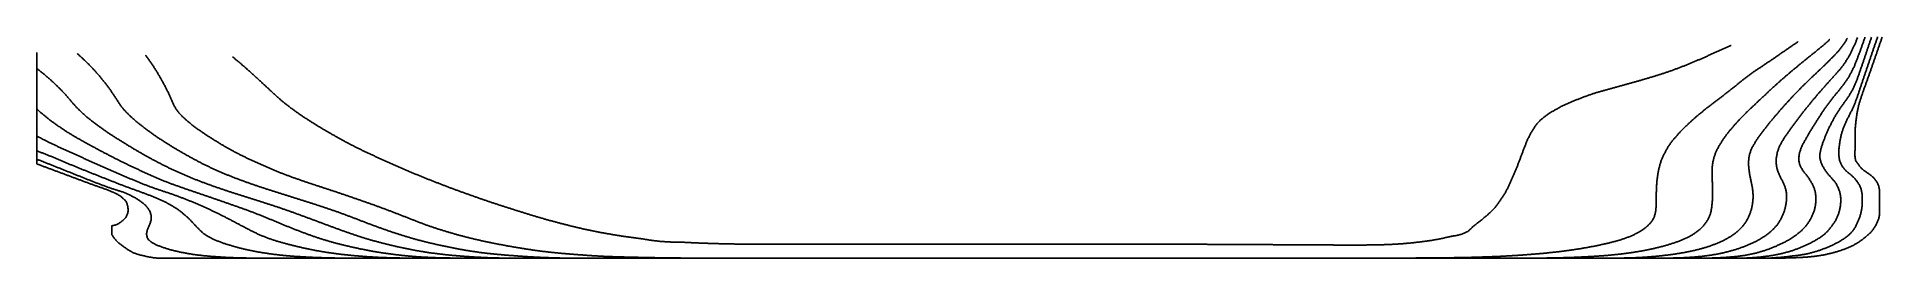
# Model space of a CAD drawing. Extents: x -4 to 218, y 0 to 27.
import ezdxf

# ---------------------------------------------------------------- set-up
doc = ezdxf.new("R2010")
doc.units = 0
doc.header["$MEASUREMENT"] = 0
doc.layers.add('Buttocks', color=7, linetype='Continuous')

msp = doc.modelspace()

# ---------------------------------------------------------------- linework, layer by layer
at = {"layer": 'Buttocks', "color": 135}
for points in [[(217.88792, 26.66793), (217.85628, 26.57556), (217.82346, 26.47994), (217.7908, 26.38507), (217.75798, 26.29004), (217.72525, 26.19538), (217.69247, 26.10072), (217.65974, 26.00615), (217.62697, 25.91151), (217.59422, 25.81695), (217.56151, 25.72237), (217.52879, 25.62775), (217.49611, 25.53316), (217.46344, 25.43856), (217.43083, 25.34395), (217.39825, 25.24932), (217.36572, 25.15473), (217.33319, 25.06008), (217.3007, 24.96542), (217.26826, 24.87075), (217.23584, 24.77612), (217.20343, 24.68141), (217.17107, 24.58673), (217.13873, 24.49205), (217.10641, 24.39734), (217.07411, 24.30264), (217.04185, 24.20791), (217.0096, 24.11319), (216.97739, 24.01846), (216.94519, 23.92373), (216.91304, 23.82899), (216.88091, 23.73421), (216.84882, 23.63945), (216.81676, 23.54465), (216.78474, 23.44982), (216.75276, 23.35501), (216.72084, 23.26017), (216.68896, 23.16534), (216.65712, 23.07048), (216.62531, 22.9756), (216.59354, 22.88072), (216.5618, 22.78582), (216.53011, 22.69091), (216.49841, 22.59599), (216.46675, 22.50109), (216.4351, 22.40615), (216.40347, 22.31117), (216.37192, 22.2163), (216.34036, 22.12144), (216.30885, 22.02654), (216.27742, 21.93175), (216.24576, 21.83689), (216.21362, 21.74196), (216.18135, 21.64719), (216.14902, 21.55241), (216.11668, 21.45774), (216.0843, 21.36297), (216.05196, 21.26825), (216.01962, 21.17355), (215.98734, 21.07888), (215.95508, 20.98419), (215.92288, 20.88949), (215.89073, 20.79476), (215.85864, 20.7), (215.82661, 20.60518), (215.79465, 20.51034), (215.76274, 20.41547), (215.73091, 20.32058), (215.69916, 20.22569), (215.6675, 20.13081), (215.636, 20.03597), (215.60466, 19.94097), (215.57364, 19.84588), (215.54346, 19.75082), (215.51263, 19.65543), (215.47934, 19.56094), (215.44522, 19.46689), (215.41083, 19.37286), (215.37653, 19.27893), (215.34235, 19.18474), (215.30841, 19.09059), (215.27475, 18.99642), (215.24136, 18.90207), (215.20853, 18.80774), (215.17656, 18.713), (215.14317, 18.61877), (215.10426, 18.52642), (215.0629, 18.4352), (215.02092, 18.34437), (214.9789, 18.25343), (214.93707, 18.16253), (214.89542, 18.07153), (214.85396, 17.98059), (214.81274, 17.88953), (214.77191, 17.79848), (214.7243, 17.71027), (214.67647, 17.62206), (214.62898, 17.53392), (214.58208, 17.44566), (214.53598, 17.35682), (214.49161, 17.26737), (214.44887, 17.177), (214.40582, 17.08657), (214.35965, 16.99795), (214.3119, 16.91003), (214.26514, 16.82146), (214.22067, 16.73174), (214.17844, 16.64083), (214.13763, 16.54958), (214.09746, 16.45797), (214.0573, 16.36626), (214.01642, 16.27506), (213.97333, 16.18497), (213.92929, 16.09505), (213.88834, 16.00367), (213.85045, 15.91083), (213.81445, 15.81765), (213.77956, 15.72364), (213.74574, 15.62955), (213.71278, 15.53503), (213.68069, 15.44025), (213.64955, 15.34519), (213.61946, 15.24986), (213.59039, 15.15399), (213.5625, 15.05794), (213.53571, 14.96158), (213.51001, 14.8649), (213.48534, 14.76793), (213.46165, 14.67069), (213.43913, 14.57315), (213.41788, 14.47534), (213.39804, 14.37737), (213.37949, 14.27895), (213.36227, 14.18032), (213.34631, 14.08159), (213.33138, 13.98263), (213.31718, 13.88357), (213.30351, 13.78452), (213.29019, 13.68535), (213.27704, 13.58648), (213.26311, 13.48774), (213.24985, 13.38815), (213.24048, 13.28835), (213.23224, 13.18859), (213.22498, 13.08879), (213.21877, 12.98885), (213.21396, 12.88893), (213.21129, 12.78896), (213.21223, 12.68915), (213.21736, 12.58939), (213.22395, 12.48956), (213.2267, 12.38936), (213.22952, 12.28935), (213.23723, 12.1895), (213.25035, 12.09027), (213.2673, 11.9917), (213.28734, 11.89359), (213.31009, 11.79636), (213.33575, 11.6995), (213.36472, 11.60379), (213.39775, 11.50941), (213.43533, 11.41672), (213.47751, 11.32594), (213.5239, 11.2372), (213.57373, 11.15044), (213.62675, 11.06567), (213.68312, 10.98297), (213.7433, 10.90314), (213.80713, 10.82614), (213.87151, 10.74975), (213.93451, 10.67206), (214.00267, 10.59841), (214.07466, 10.52894), (214.1485, 10.46153), (214.22374, 10.3954), (214.29997, 10.33082), (214.37759, 10.26788), (214.45551, 10.20515), (214.53278, 10.14143), (214.6097, 10.07718), (214.68626, 10.01264), (214.76233, 9.94776), (214.83774, 9.88223), (214.91206, 9.81514), (214.98302, 9.7449), (215.05284, 9.6732), (215.12282, 9.60151), (215.19113, 9.52816), (215.25676, 9.45263), (215.3197, 9.37497), (215.38049, 9.29548), (215.4391, 9.2145), (215.49519, 9.13176), (215.54761, 9.04648), (215.5968, 8.95943), (215.64732, 8.87296), (215.69649, 8.78571), (215.74103, 8.6962), (215.78157, 8.60472), (215.81908, 8.51181), (215.85361, 8.41793), (215.88501, 8.32302), (215.91302, 8.22708), (215.93761, 8.13014), (215.959, 8.03215), (215.9774, 7.9338), (215.9931, 7.83497), (216.00624, 7.73579), (216.01701, 7.63636), (216.02562, 7.53671), (216.03227, 7.43691), (216.03717, 7.33703), (216.04045, 7.23706), (216.04221, 7.13682), (216.0426, 7.03684), (216.04198, 6.93686), (216.04066, 6.83672), (216.03874, 6.7368), (216.03578, 6.63669), (216.03146, 6.53684), (216.02554, 6.43706), (216.01788, 6.33715), (216.00835, 6.23761), (215.99686, 6.13824), (215.98363, 6.03903), (215.96883, 5.94004), (215.95244, 5.84129), (215.93448, 5.74285), (215.91495, 5.64467), (215.89397, 5.54705), (215.87131, 5.44952), (215.84702, 5.35238), (215.8212, 5.25573), (215.79391, 5.15953), (215.76489, 5.06371), (215.73393, 4.96853), (215.70131, 4.87389), (215.66766, 4.77956), (215.63335, 4.68591), (215.59619, 4.5928), (215.55775, 4.5003), (215.51839, 4.40831), (215.47783, 4.31686), (215.43634, 4.22585), (215.39429, 4.13502), (215.35176, 4.04466), (215.30797, 3.95455), (215.26265, 3.86519), (215.2159, 3.77696), (215.16733, 3.68942), (215.11638, 3.60347), (215.06218, 3.51931), (215.00615, 3.43638), (214.94736, 3.35524), (214.88594, 3.27646), (214.82187, 3.19937), (214.75555, 3.12439), (214.687, 3.05158), (214.61652, 2.98052), (214.5448, 2.91069), (214.47252, 2.84173), (214.39926, 2.77376), (214.32079, 2.71132), (214.24162, 2.64997), (214.16223, 2.58893), (214.08276, 2.52809), (214.00325, 2.46738), (213.92387, 2.40688), (213.84419, 2.34689), (213.759, 2.29376), (213.67351, 2.24129), (213.58815, 2.18904), (213.50275, 2.13684), (213.41731, 2.08471), (213.33191, 2.03271), (213.24641, 1.98082), (213.16092, 1.9293), (213.07365, 1.8812), (212.98389, 1.83586), (212.8945, 1.79082), (212.80492, 1.74599), (212.71527, 1.70153), (212.62547, 1.65746), (212.53535, 1.61383), (212.44501, 1.5708), (212.35439, 1.52846), (212.26344, 1.48673), (212.17224, 1.44561), (212.08095, 1.4051), (211.98918, 1.36503), (211.89731, 1.3255), (211.80534, 1.28649), (211.71306, 1.24791), (211.62038, 1.21026), (211.52705, 1.17371), (211.43365, 1.13815), (211.33974, 1.10307), (211.24585, 1.06855), (211.15173, 1.0344), (211.05763, 1.00069), (210.9632, 0.96735), (210.86852, 0.93461), (210.77383, 0.90267), (210.67865, 0.87144), (210.58336, 0.84108), (210.4877, 0.81153), (210.39186, 0.7828), (210.29572, 0.75483), (210.19951, 0.72759), (210.10301, 0.70088), (210.00647, 0.67464), (209.90979, 0.64881), (209.81306, 0.62336), (209.7162, 0.59827), (209.61928, 0.57357), (209.52245, 0.54941), (209.42537, 0.52624), (209.32693, 0.50718), (209.22839, 0.48887), (209.12985, 0.47082), (209.03146, 0.45316), (208.93269, 0.43586), (208.83408, 0.41904), (208.73535, 0.4027), (208.63655, 0.38689), (208.53766, 0.37166), (208.43864, 0.35708), (208.33957, 0.34319), (208.24039, 0.32993), (208.14116, 0.31719), (208.04187, 0.30492), (207.94247, 0.29303), (207.84308, 0.28145), (207.74365, 0.27012), (207.64429, 0.25895), (207.54483, 0.24785), (207.44551, 0.23672), (207.34608, 0.22537), (207.24675, 0.2136), (207.14757, 0.20101), (207.04861, 0.18734), (206.94957, 0.17299), (206.85052, 0.15897), (206.75104, 0.14616), (206.65154, 0.13496), (206.55197, 0.12501), (206.45236, 0.11588), (206.35258, 0.10731), (206.25288, 0.09917), (206.15309, 0.09133), (206.0533, 0.08374), (205.95357, 0.07632), (205.85376, 0.06901), (205.75397, 0.06176), (205.6543, 0.05452), (205.55437, 0.04722), (205.45465, 0.0399), (205.35495, 0.03254), (205.25508, 0.02512), (205.15536, 0.01769), (205.05556, 0.01023), (204.95587, 0.00277), (204.91898, 0), (204.85617, 0), (204.75601, 0), (204.65602, 0), (204.55577, 0), (204.45576, 0), (204.35559, 0), (204.25555, 0), (204.15556, 0), (204.05554, 0), (203.95573, 0), (203.85538, 0), (203.75529, 0), (203.65504, 0), (203.55492, 0), (203.4549, 0), (203.3548, 0), (203.25471, 0), (203.15466, 0), (203.05466, 0), (202.95461, 0), (202.85449, 0), (202.75447, 0), (202.65434, 0), (202.55431, 0), (202.45422, 0), (202.35422, 0), (202.25417, 0), (202.15422, 0), (202.05418, 0), (201.95435, 0), (201.85445, 0), (201.75436, 0), (201.65411, 0), (201.55392, 0), (201.4538, 0), (201.35364, 0), (201.25356, 0), (201.15338, 0), (201.05339, 0), (200.95329, 0), (200.85329, 0), (200.75325, 0), (200.65312, 0), (200.55307, 0), (200.45302, 0), (200.35295, 0), (200.25287, 0), (200.15285, 0), (200.05273, 0), (199.95273, 0), (199.85275, 0), (199.75258, 0), (199.65257, 0), (199.55252, 0), (199.45244, 0), (199.35242, 0), (199.2523, 0), (199.15227, 0), (199.05231, 0), (198.95221, 0), (198.8521, 0), (198.75211, 0), (198.65199, 0), (198.55196, 0), (198.45193, 0), (198.35191, 0), (198.25179, 0), (198.15175, 0), (198.05164, 0), (197.9516, 0), (197.85152, 0), (197.75148, 0), (197.6514, 0), (197.55138, 0), (197.45126, 0), (197.35123, 0), (197.25121, 0), (197.15112, 0), (197.05101, 0), (196.95096, 0), (196.85091, 0), (196.75087, 0), (196.65082, 0), (196.55075, 0), (196.4507, 0), (196.35065, 0), (196.25058, 0), (196.1505, 0), (196.05045, 0), (195.95036, 0), (195.85028, 0), (195.75023, 0), (195.65018, 0), (195.55013, 0), (195.45006, 0), (195.34998, 0), (195.24991, 0), (195.1499, 0), (195.04985, 0), (194.9498, 0), (194.84975, 0), (194.74966, 0), (194.6496, 0), (194.54958, 0), (194.44952, 0), (194.34947, 0), (194.24934, 0), (194.14929, 0), (194.04924, 0), (193.94916, 0), (193.84917, 0), (193.74904, 0), (193.649, 0), (193.54892, 0), (193.44885, 0), (193.34882, 0), (193.24875, 0), (193.1487, 0), (193.04865, 0), (192.94859, 0), (192.84854, 0), (192.74849, 0), (192.64842, 0), (192.54846, 0), (192.44843, 0), (192.34857, 0), (192.2485, 0), (192.14865, 0), (192.04852, 0), (191.9483, 0), (191.84805, 0), (191.74792, 0), (191.64787, 0), (191.54782, 0), (191.44774, 0), (191.34766, 0), (191.24757, 0), (191.14748, 0), (191.04745, 0), (190.94743, 0), (190.84738, 0), (190.7473, 0), (190.64723, 0), (190.54718, 0), (190.44711, 0), (190.347, 0), (190.24701, 0), (190.14691, 0), (190.04684, 0), (189.94682, 0), (189.84674, 0), (189.74673, 0), (189.64664, 0), (189.54655, 0), (189.44652, 0), (189.34644, 0), (189.24635, 0), (189.14632, 0), (189.04626, 0), (188.94621, 0), (188.84618, 0), (188.74611, 0), (188.64606, 0), (188.54597, 0), (188.44594, 0), (188.3459, 0), (188.24579, 0), (188.14574, 0), (188.04565, 0), (187.94568, 0), (187.8456, 0), (187.74548, 0), (187.64548, 0), (187.54536, 0), (187.44531, 0), (187.34526, 0), (187.24519, 0), (187.14511, 0), (187.04507, 0), (186.94499, 0), (186.84494, 0), (186.74489, 0), (186.64482, 0), (186.54478, 0), (186.4447, 0), (186.34462, 0), (186.2446, 0), (186.14452, 0), (186.04451, 0), (185.94446, 0), (185.84435, 0), (185.74432, 0), (185.6442, 0), (185.5442, 0), (185.44411, 0), (185.34402, 0), (185.24394, 0), (185.14392, 0), (185.04382, 0), (184.9438, 0), (184.84375, 0), (184.74368, 0), (184.64362, 0), (184.54353, 0), (184.44348, 0), (184.34348, 0), (184.24341, 0), (184.14331, 0), (184.04329, 0), (183.94322, 0), (183.84315, 0), (183.74312, 0), (183.64304, 0), (183.54294, 0), (183.44292, 0), (183.34288, 0), (183.24281, 0), (183.14273, 0), (183.04266, 0), (182.94257, 0), (182.84254, 0), (182.74252, 0), (182.64244, 0), (182.54234, 0), (182.44231, 0), (182.3423, 0), (182.24219, 0), (182.14218, 0), (182.04204, 0), (181.94199, 0), (181.84193, 0), (181.7419, 0), (181.64183, 0), (181.54179, 0), (181.4417, 0), (181.34163, 0), (181.24159, 0), (181.14153, 0), (181.04149, 0), (180.94139, 0), (180.84129, 0), (180.74127, 0), (180.64124, 0), (180.54118, 0), (180.44116, 0), (180.34105, 0), (180.241, 0), (180.14093, 0), (180.04086, 0), (179.94083, 0), (179.84071, 0), (179.74077, 0), (179.64064, 0), (179.54056, 0), (179.44051, 0), (179.34048, 0), (179.24039, 0), (179.14037, 0), (179.04027, 0), (178.94026, 0), (178.84012, 0), (178.7401, 0), (178.64006, 0), (178.53998, 0), (178.43993, 0), (178.33986, 0), (178.23979, 0), (178.13976, 0), (178.03966, 0), (177.93962, 0), (177.83958, 0), (177.73952, 0), (177.63943, 0), (177.5394, 0), (177.43932, 0), (177.33928, 0), (177.23924, 0), (177.13916, 0), (177.03909, 0), (176.93904, 0), (176.839, 0), (176.73894, 0), (176.63892, 0), (176.53882, 0), (176.43874, 0), (176.33871, 0), (176.23862, 0), (176.13858, 0), (176.0385, 0), (175.93845, 0), (175.83835, 0), (175.73836, 0), (175.63826, 0), (175.53818, 0), (175.43814, 0), (175.33809, 0), (175.23796, 0), (175.13797, 0), (175.03793, 0), (174.93784, 0), (174.83778, 0), (174.73772, 0), (174.63768, 0), (174.53761, 0), (174.43758, 0), (174.33746, 0), (174.23746, 0), (174.13737, 0), (174.03735, 0), (173.93724, 0), (173.83719, 0), (173.73712, 0), (173.63705, 0), (173.53699, 0), (173.43692, 0), (173.33691, 0), (173.23683, 0), (173.13675, 0), (173.03668, 0), (172.93663, 0), (172.83656, 0), (172.7365, 0), (172.63643, 0), (172.53642, 0), (172.43634, 0), (172.33632, 0), (172.23624, 0), (172.13617, 0), (172.03612, 0), (171.93607, 0), (171.83598, 0), (171.73593, 0), (171.63586, 0), (171.53584, 0), (171.43578, 0), (171.33571, 0), (171.23566, 0), (171.13553, 0), (171.03549, 0), (170.93546, 0), (170.83539, 0), (170.73532, 0), (170.63527, 0), (170.53523, 0), (170.43515, 0), (170.3351, 0), (170.23505, 0), (170.13498, 0), (170.03493, 0), (169.93489, 0), (169.83479, 0), (169.73476, 0), (169.6347, 0), (169.53467, 0), (169.43456, 0), (169.33449, 0), (169.23447, 0), (169.13443, 0), (169.03435, 0), (168.93428, 0), (168.83423, 0), (168.73416, 0), (168.63406, 0), (168.53403, 0), (168.43401, 0), (168.33392, 0), (168.23387, 0), (168.13373, 0), (168.03371, 0), (167.93364, 0), (167.83363, 0), (167.73351, 0), (167.63344, 0), (167.53345, 0), (167.43335, 0), (167.33334, 0), (167.23329, 0), (167.13321, 0), (167.03313, 0), (166.93306, 0), (166.83301, 0), (166.73297, 0), (166.63292, 0), (166.53285, 0), (166.43277, 0), (166.33269, 0), (166.23267, 0), (166.1326, 0), (166.0325, 0), (165.93245, 0), (165.83241, 0), (165.73235, 0), (165.63231, 0), (165.5322, 0), (165.43216, 0), (165.33212, 0), (165.23207, 0), (165.132, 0), (165.03194, 0), (164.93187, 0), (164.83177, 0), (164.73174, 0), (164.63173, 0), (164.53162, 0), (164.43156, 0), (164.3315, 0), (164.23148, 0), (164.13141, 0), (164.03136, 0), (163.93129, 0), (163.83125, 0), (163.73116, 0), (163.63113, 0), (163.53105, 0), (163.43098, 0), (163.33092, 0), (163.23088, 0), (163.13081, 0), (163.03076, 0), (162.93073, 0), (162.83066, 0), (162.73059, 0), (162.63055, 0), (162.53049, 0), (162.43042, 0), (162.33034, 0), (162.2303, 0), (162.13026, 0), (162.03018, 0), (161.93013, 0), (161.83005, 0), (161.72998, 0), (161.62994, 0), (161.52989, 0), (161.42986, 0), (161.32977, 0), (161.22974, 0), (161.12968, 0), (161.02962, 0), (160.92958, 0), (160.82951, 0), (160.72937, 0), (160.62932, 0), (160.52928, 0), (160.42923, 0), (160.32916, 0), (160.2291, 0), (160.12906, 0), (160.02904, 0), (159.929, 0), (159.82892, 0), (159.72885, 0), (159.62881, 0), (159.52876, 0), (159.42871, 0), (159.32864, 0), (159.22864, 0), (159.12857, 0), (159.02852, 0), (158.92834, 0), (158.82828, 0), (158.72821, 0), (158.62816, 0), (158.52809, 0), (158.42802, 0), (158.32799, 0), (158.22791, 0), (158.12784, 0), (158.0278, 0), (157.92776, 0), (157.82767, 0), (157.72763, 0), (157.62758, 0), (157.52753, 0), (157.42746, 0), (157.32742, 0), (157.22737, 0), (157.12727, 0), (157.02721, 0), (156.92719, 0), (156.8271, 0), (156.72707, 0), (156.627, 0), (156.52695, 0), (156.4269, 0), (156.32684, 0), (156.22675, 0), (156.12671, 0), (156.02667, 0), (155.92659, 0), (155.82651, 0), (155.72646, 0), (155.6264, 0), (155.52634, 0), (155.42627, 0), (155.32626, 0), (155.22621, 0), (155.1261, 0), (155.02605, 0), (154.92603, 0), (154.826, 0), (154.72592, 0), (154.62581, 0), (154.52574, 0), (154.42572, 0), (154.32567, 0), (154.22562, 0), (154.12553, 0), (154.02544, 0), (153.92543, 0), (153.82536, 0), (153.72533, 0), (153.62521, 0), (153.52518, 0), (153.42511, 0), (153.32506, 0), (153.22498, 0), (153.12494, 0), (153.02486, 0), (152.92482, 0), (152.82474, 0), (152.72472, 0), (152.62462, 0), (152.52461, 0), (152.42448, 0), (152.32448, 0), (152.22443, 0), (152.12433, 0), (152.02428, 0), (151.92426, 0), (151.82416, 0), (151.72404, 0), (151.62405, 0), (151.52399, 0), (151.42393, 0), (151.32387, 0), (151.2238, 0), (151.12378, 0), (151.0237, 0), (150.92361, 0), (150.82356, 0), (150.72354, 0), (150.62347, 0), (150.52339, 0), (150.42334, 0), (150.32326, 0), (150.22321, 0), (150.12317, 0), (150.0231, 0), (149.92302, 0), (149.82297, 0), (149.72292, 0), (149.62283, 0), (149.5228, 0), (149.42278, 0), (149.32271, 0), (149.22264, 0), (149.12253, 0), (149.02248, 0), (148.92244, 0), (148.8224, 0), (148.72231, 0), (148.62224, 0), (148.52217, 0), (148.42215, 0), (148.32208, 0), (148.22203, 0), (148.12195, 0), (148.02194, 0), (147.92181, 0), (147.82175, 0), (147.72171, 0), (147.62166, 0), (147.52161, 0), (147.42151, 0), (147.32149, 0), (147.22141, 0), (147.12135, 0), (147.0213, 0), (146.9212, 0), (146.82115, 0), (146.72105, 0), (146.62105, 0), (146.52098, 0), (146.42093, 0), (146.32086, 0), (146.22079, 0), (146.12073, 0), (146.02066, 0), (145.92062, 0), (145.82053, 0), (145.7205, 0), (145.62044, 0), (145.52037, 0), (145.42029, 0), (145.32025, 0), (145.22018, 0), (145.12015, 0), (145.02005, 0), (144.92001, 0), (144.81993, 0), (144.71992, 0), (144.6198, 0), (144.51978, 0), (144.41972, 0), (144.31966, 0), (144.21957, 0), (144.11952, 0), (144.01944, 0), (143.91943, 0), (143.81934, 0), (143.71928, 0), (143.6192, 0), (143.51918, 0), (143.41907, 0), (143.31902, 0), (143.21896, 0), (143.11891, 0), (143.01886, 0), (142.91891, 0), (142.81883, 0), (142.71873, 0), (142.61871, 0), (142.51866, 0), (142.41858, 0), (142.31851, 0), (142.21843, 0), (142.11836, 0), (142.01833, 0), (141.91824, 0), (141.81818, 0), (141.71812, 0), (141.61804, 0), (141.51796, 0), (141.41792, 0), (141.31787, 0), (141.2178, 0), (141.11772, 0), (141.01768, 0), (140.91763, 0), (140.81754, 0), (140.7175, 0), (140.61742, 0), (140.51735, 0), (140.41728, 0), (140.31726, 0), (140.21718, 0), (140.11713, 0), (140.01709, 0), (139.91701, 0), (139.81693, 0), (139.71689, 0), (139.61685, 0), (139.5168, 0), (139.4167, 0), (139.31665, 0), (139.2166, 0), (139.11652, 0), (139.01653, 0), (138.91647, 0), (138.81642, 0), (138.71634, 0), (138.61626, 0), (138.51622, 0), (138.41615, 0), (138.31609, 0), (138.216, 0), (138.11595, 0), (138.0159, 0), (137.9158, 0), (137.81575, 0), (137.71571, 0), (137.61565, 0), (137.51558, 0), (137.41553, 0), (137.31548, 0), (137.21541, 0), (137.11533, 0), (137.01526, 0), (136.91521, 0), (136.81517, 0), (136.71506, 0), (136.61504, 0), (136.51492, 0), (136.41487, 0), (136.31485, 0), (136.21478, 0), (136.11473, 0), (136.01466, 0), (135.91466, 0), (135.81456, 0), (135.71451, 0), (135.61443, 0), (135.51433, 0), (135.41435, 0), (135.31424, 0), (135.21425, 0), (135.11417, 0), (135.0141, 0), (134.914, 0), (134.81393, 0), (134.71388, 0), (134.61386, 0), (134.51379, 0), (134.41374, 0), (134.31366, 0), (134.21359, 0), (134.11357, 0), (134.01349, 0), (133.91341, 0), (133.81339, 0), (133.71332, 0), (133.61327, 0), (133.51318, 0), (133.4131, 0), (133.31305, 0), (133.21304, 0), (133.11296, 0), (133.01288, 0), (132.91281, 0), (132.81277, 0), (132.71274, 0), (132.61264, 0), (132.51257, 0), (132.41254, 0), (132.31247, 0), (132.21242, 0), (132.11235, 0), (132.01228, 0), (131.91223, 0), (131.81216, 0), (131.7121, 0), (131.61208, 0), (131.51199, 0), (131.41194, 0), (131.31181, 0), (131.21179, 0), (131.11176, 0), (131.01167, 0), (130.91165, 0), (130.81158, 0), (130.7115, 0), (130.61147, 0), (130.51138, 0), (130.41135, 0), (130.31128, 0), (130.21121, 0), (130.11118, 0), (130.01111, 0), (129.911, 0), (129.81097, 0), (129.71092, 0), (129.61086, 0), (129.51082, 0), (129.41077, 0), (129.31067, 0), (129.21065, 0), (129.11055, 0), (129.01048, 0), (128.91048, 0), (128.81038, 0), (128.71031, 0), (128.61021, 0), (128.51022, 0), (128.41022, 0), (128.31007, 0), (128.21007, 0), (128.10999, 0), (128.00993, 0), (127.90986, 0), (127.80979, 0), (127.7097, 0), (127.60965, 0), (127.50958, 0), (127.40955, 0), (127.3095, 0), (127.20943, 0), (127.10937, 0), (127.0093, 0), (126.90927, 0), (126.80914, 0), (126.70914, 0), (126.60907, 0), (126.50901, 0), (126.40897, 0), (126.30888, 0), (126.20883, 0), (126.10879, 0), (126.00869, 0), (125.90865, 0), (125.8086, 0), (125.70852, 0), (125.60847, 0), (125.50843, 0), (125.40834, 0), (125.3083, 0), (125.20823, 0), (125.1082, 0), (125.00809, 0), (124.90803, 0), (124.808, 0), (124.70792, 0), (124.6079, 0), (124.50781, 0), (124.40777, 0), (124.30766, 0), (124.20763, 0), (124.10759, 0), (124.00749, 0), (123.90746, 0), (123.8074, 0), (123.70735, 0), (123.60728, 0), (123.50726, 0), (123.40715, 0), (123.30711, 0), (123.20705, 0), (123.10697, 0), (123.00698, 0), (122.90685, 0), (122.80682, 0), (122.70676, 0), (122.60668, 0), (122.50665, 0), (122.40659, 0), (122.30652, 0), (122.20646, 0), (122.10636, 0), (122.00632, 0), (121.90627, 0), (121.80621, 0), (121.70617, 0), (121.60609, 0), (121.506, 0), (121.40595, 0), (121.30592, 0), (121.20585, 0), (121.1058, 0), (121.00576, 0), (120.90569, 0), (120.80563, 0), (120.70554, 0), (120.60551, 0), (120.50544, 0), (120.40535, 0), (120.30531, 0), (120.20525, 0), (120.1052, 0), (120.00511, 0), (119.90505, 0), (119.80498, 0), (119.70495, 0), (119.60489, 0), (119.50482, 0), (119.40476, 0), (119.30472, 0), (119.20467, 0), (119.10457, 0), (119.00454, 0), (118.90451, 0), (118.80443, 0), (118.70439, 0), (118.60431, 0), (118.50424, 0), (118.40419, 0), (118.30412, 0), (118.20411, 0), (118.10397, 0), (118.00397, 0), (117.9039, 0), (117.80384, 0), (117.70379, 0), (117.60375, 0), (117.50365, 0), (117.4036, 0), (117.30354, 0), (117.20348, 0), (117.10345, 0), (117.00336, 0), (116.90328, 0), (116.80325, 0), (116.7032, 0), (116.60311, 0), (116.50304, 0), (116.40302, 0), (116.30294, 0), (116.20287, 0), (116.10278, 0), (116.00278, 0), (115.90271, 0), (115.80265, 0), (115.70261, 0), (115.60255, 0), (115.50248, 0), (115.4024, 0), (115.30239, 0), (115.2023, 0), (115.10223, 0), (115.00219, 0), (114.90209, 0), (114.80208, 0), (114.70202, 0), (114.60193, 0), (114.50185, 0), (114.40183, 0), (114.30175, 0), (114.20169, 0), (114.10168, 0), (114.00154, 0), (113.90147, 0), (113.80146, 0), (113.70142, 0), (113.60134, 0), (113.5013, 0), (113.40118, 0), (113.30117, 0), (113.20113, 0), (113.10104, 0), (113.00101, 0), (112.90095, 0), (112.80083, 0), (112.7008, 0), (112.60072, 0), (112.50066, 0), (112.40064, 0), (112.30057, 0), (112.20052, 0), (112.1004, 0), (112.00037, 0), (111.90033, 0), (111.80026, 0), (111.70019, 0), (111.60017, 0), (111.50005, 0), (111.40004, 0), (111.3, 0), (111.1999, 0), (111.09985, 0), (110.99981, 0), (110.89973, 0), (110.7997, 0), (110.69959, 0), (110.59956, 0), (110.4995, 0), (110.39942, 0), (110.29938, 0), (110.19932, 0), (110.09923, 0), (109.99916, 0), (109.89915, 0), (109.79903, 0), (109.69901, 0), (109.59892, 0), (109.4989, 0), (109.39881, 0), (109.29873, 0), (109.19874, 0), (109.09865, 0), (108.99856, 0), (108.8985, 0), (108.79847, 0), (108.69845, 0), (108.59829, 0), (108.49828, 0), (108.39817, 0), (108.29819, 0), (108.19814, 0), (108.09803, 0), (107.99805, 0), (107.89796, 0), (107.7979, 0), (107.69789, 0), (107.59781, 0), (107.49767, 0), (107.39766, 0), (107.29757, 0), (107.19749, 0), (107.09741, 0), (106.99741, 0), (106.89732, 0), (106.79736, 0), (106.69723, 0), (106.59722, 0), (106.4971, 0), (106.397, 0), (106.29692, 0), (106.19692, 0), (106.09683, 0), (105.99685, 0), (105.89669, 0), (105.79663, 0), (105.69668, 0), (105.59658, 0), (105.49651, 0), (105.39642, 0), (105.29635, 0), (105.19629, 0), (105.09638, 0), (104.9962, 0), (104.89615, 0), (104.79606, 0), (104.69599, 0), (104.59599, 0), (104.49583, 0), (104.39587, 0), (104.29578, 0), (104.19566, 0), (104.09569, 0), (103.99552, 0), (103.89552, 0), (103.79554, 0), (103.69547, 0), (103.59541, 0), (103.49533, 0), (103.39523, 0), (103.29506, 0), (103.19508, 0), (103.09505, 0), (102.99495, 0), (102.89485, 0), (102.79494, 0), (102.69476, 0), (102.59473, 0), (102.49476, 0), (102.39461, 0), (102.29466, 0), (102.19451, 0), (102.09447, 0), (101.99442, 0), (101.89437, 0), (101.79424, 0), (101.69429, 0), (101.59415, 0), (101.49406, 0), (101.3941, 0), (101.29396, 0), (101.19392, 0), (101.09385, 0), (100.99387, 0), (100.89378, 0), (100.79359, 0), (100.69363, 0), (100.59361, 0), (100.49352, 0), (100.39359, 0), (100.29345, 0), (100.19331, 0), (100.09325, 0), (99.99324, 0), (99.89315, 0), (99.79314, 0), (99.69303, 0), (99.59308, 0), (99.49287, 0), (99.39279, 0), (99.29284, 0), (99.19278, 0), (99.09267, 0), (98.99263, 0), (98.89251, 0), (98.79252, 0), (98.6925, 0), (98.59237, 0), (98.49233, 0), (98.3923, 0), (98.29214, 0), (98.19216, 0), (98.09209, 0), (97.992, 0), (97.89194, 0), (97.79189, 0), (97.69192, 0), (97.59187, 0), (97.49175, 0), (97.39169, 0), (97.29158, 0), (97.19154, 0), (97.09152, 0), (96.99146, 0), (96.89134, 0), (96.79129, 0), (96.69125, 0), (96.59116, 0), (96.49114, 0), (96.39103, 0), (96.29099, 0), (96.19097, 0), (96.09084, 0), (95.99078, 0), (95.89077, 0), (95.7906, 0), (95.69061, 0), (95.59061, 0), (95.49052, 0), (95.3904, 0), (95.29028, 0), (95.19028, 0), (95.09035, 0), (94.99021, 0), (94.89016, 0), (94.79008, 0), (94.69014, 0), (94.58997, 0), (94.48992, 0), (94.38982, 0), (94.28988, 0), (94.18977, 0), (94.08972, 0), (93.98956, 0), (93.88953, 0), (93.78966, 0), (93.68953, 0), (93.58932, 0), (93.48936, 0), (93.38923, 0), (93.28914, 0), (93.18916, 0), (93.08913, 0), (92.98898, 0), (92.88883, 0), (92.78896, 0), (92.68881, 0), (92.58885, 0), (92.48872, 0), (92.38866, 0), (92.2886, 0), (92.18868, 0), (92.0884, 0), (91.98841, 0), (91.88828, 0), (91.78833, 0), (91.68818, 0), (91.58804, 0), (91.48811, 0), (91.38812, 0), (91.28802, 0), (91.18811, 0), (91.08792, 0), (90.98774, 0), (90.88783, 0), (90.78773, 0), (90.68765, 0), (90.58754, 0), (90.4875, 0), (90.38754, 0), (90.28749, 0), (90.18739, 0), (90.08743, 0), (89.9874, 0), (89.88702, 0), (89.7872, 0), (89.68704, 0), (89.58702, 0), (89.48685, 0), (89.38678, 0), (89.28678, 0), (89.18688, 0), (89.08679, 0), (88.98663, 0), (88.88663, 0), (88.78658, 0), (88.68649, 0), (88.58647, 0), (88.48631, 0), (88.38637, 0), (88.28629, 0), (88.18625, 0), (88.08619, 0), (87.98621, 0), (87.886, 0), (87.78594, 0), (87.68603, 0), (87.58593, 0), (87.48582, 0), (87.38562, 0), (87.2856, 0), (87.18562, 0), (87.08568, 0), (86.98553, 0), (86.88541, 0), (86.78526, 0), (86.68531, 0), (86.58524, 0), (86.48527, 0), (86.38506, 0), (86.28521, 0), (86.18506, 0), (86.08504, 0), (85.98489, 0), (85.88487, 0), (85.78481, 0), (85.68481, 0), (85.58469, 0), (85.4846, 0), (85.38454, 0), (85.28438, 0), (85.18443, 0), (85.08421, 0), (84.98432, 0), (84.88431, 0), (84.7843, 0), (84.68416, 0), (84.58409, 0), (84.48393, 0), (84.38403, 0), (84.28394, 0), (84.18375, 0), (84.08369, 0), (83.98365, 0), (83.88351, 0), (83.78355, 0), (83.68344, 0), (83.58347, 0), (83.48347, 0), (83.38335, 0), (83.2832, 0), (83.18317, 0), (83.08312, 0), (82.98325, 0), (82.88303, 0), (82.78291, 0), (82.68299, 0), (82.58293, 0), (82.48286, 0), (82.38267, 0), (82.28271, 0), (82.18253, 0), (82.08255, 0), (81.98248, 0), (81.88257, 0), (81.78243, 0), (81.68228, 0), (81.58229, 0), (81.48212, 0), (81.38208, 0), (81.28229, 0), (81.18217, 0), (81.08206, 0), (80.98206, 0), (80.88189, 0), (80.78181, 0), (80.68179, 0), (80.58166, 0), (80.48137, 0), (80.38139, 0), (80.28156, 0), (80.18143, 0), (80.0814, 0), (79.9813, 0), (79.88114, 0), (79.7811, 0), (79.68101, 0), (79.58105, 0), (79.481, 0), (79.38103, 0), (79.2808, 0), (79.18084, 0), (79.08076, 0), (78.98061, 0), (78.88065, 0), (78.78065, 0), (78.68054, 0), (78.58035, 0), (78.48038, 0), (78.38029, 0), (78.2803, 0), (78.18037, 0), (78.08031, 0), (77.98002, 0), (77.88002, 0), (77.78014, 0), (77.67987, 0), (77.5799, 0), (77.4799, 0), (77.37983, 0), (77.27974, 0), (77.1797, 0), (77.0797, 0), (76.97955, 0), (76.87943, 0), (76.77946, 0), (76.6793, 0), (76.57922, 0), (76.47929, 0), (76.37923, 0), (76.27907, 0), (76.17915, 0), (76.07904, 0), (75.97872, 0), (75.87883, 0), (75.77877, 0), (75.67887, 0), (75.57861, 0), (75.47855, 0), (75.3784, 0), (75.27853, 0), (75.17837, 0), (75.07858, 0), (74.97821, 0), (74.87817, 0), (74.77833, 0), (74.67795, 0), (74.57813, 0), (74.47797, 0), (74.37799, 0), (74.2778, 0), (74.1779, 0), (74.07773, 0), (73.97765, 0), (73.87762, 0), (73.77751, 0), (73.6776, 0), (73.57747, 0), (73.47732, 0), (73.37736, 0), (73.27729, 0), (73.17728, 0), (73.0771, 0), (72.97712, 0), (72.87711, 0), (72.77695, 0), (72.67697, 0), (72.57681, 0), (72.47686, 0), (72.37672, 0), (72.27679, 0), (72.17656, 0), (72.07658, 0), (71.9763, 0), (71.8765, 0), (71.77654, 0), (71.67636, 0), (71.57632, 0), (71.47617, 0), (71.37598, 0), (71.27601, 0), (71.17593, 0), (71.07607, 0), (70.97588, 0), (70.87556, 0), (70.77584, 0), (70.67563, 0), (70.57552, 0), (70.4754, 0), (70.3754, 0), (70.27543, 0), (70.17526, 0), (70.0752, 0), (69.97513, 0), (69.87529, 0), (69.77515, 0), (69.6751, 0), (69.57498, 0), (69.47518, 0), (69.37475, 0), (69.27485, 0), (69.1747, 0), (69.07471, 0), (68.97461, 0), (68.87463, 0), (68.77454, 0), (68.67451, 0), (68.5742, 0), (68.47432, 0), (68.37424, 0), (68.27422, 0), (68.17415, 0), (68.07403, 0), (67.97408, 0), (67.87393, 0), (67.77395, 0), (67.67399, 0), (67.57387, 0), (67.47363, 0), (67.37354, 0), (67.27351, 0), (67.17372, 0), (67.07339, 0), (66.97359, 0), (66.8735, 0), (66.77313, 0), (66.67338, 0), (66.57304, 0), (66.47323, 0), (66.37318, 0), (66.2728, 0), (66.17306, 0), (66.07282, 0), (65.97287, 0), (65.87278, 0), (65.77273, 0), (65.67249, 0), (65.57248, 0), (65.47253, 0), (65.37244, 0), (65.27231, 0), (65.17244, 0), (65.07228, 0), (64.97247, 0), (64.87222, 0), (64.77196, 0), (64.67212, 0), (64.57195, 0), (64.47195, 0), (64.37177, 0), (64.27175, 0), (64.17164, 0), (64.0716, 0), (63.97162, 0), (63.87172, 0), (63.77152, 0), (63.67163, 0), (63.57138, 0), (63.47133, 0), (63.37115, 0), (63.27131, 0), (63.17133, 0), (63.07108, 0), (62.97124, 0), (62.87071, 0), (62.77087, 0), (62.67092, 0), (62.57088, 0), (62.47082, 0), (62.3707, 0), (62.27057, 0), (62.17046, 0), (62.07044, 0), (61.9702, 0), (61.87042, 0), (61.77047, 0), (61.67056, 0), (61.57037, 0), (61.47019, 0), (61.37007, 0), (61.27008, 0), (61.17008, 0), (61.0701, 0), (60.9701, 0), (60.86974, 0), (60.76978, 0), (60.66974, 0), (60.56995, 0), (60.46992, 0), (60.36974, 0), (60.26963, 0), (60.16949, 0), (60.06928, 0), (59.96902, 0), (59.86931, 0), (59.76923, 0), (59.66925, 0), (59.56903, 0), (59.4689, 0), (59.36903, 0), (59.26928, 0), (59.1689, 0), (59.06864, 0), (58.96862, 0), (58.86833, 0), (58.76807, 0), (58.66815, 0), (58.56854, 0), (58.46862, 0), (58.36839, 0), (58.26826, 0), (58.16801, 0), (58.06778, 0), (57.96796, 0), (57.86817, 0), (57.76824, 0), (57.66812, 0), (57.56767, 0), (57.46744, 0), (57.3678, 0), (57.2681, 0), (57.16796, 0), (57.06783, 0), (56.96732, 0), (56.86749, 0), (56.76737, 0), (56.66709, 0), (56.5676, 0), (56.46729, 0), (56.36714, 0), (56.26679, 0), (56.16689, 0), (56.06757, 0), (55.96736, 0), (55.8672, 0), (55.7669, 0), (55.66636, 0), (55.56618, 0), (55.46586, 0), (55.36643, 0), (55.26662, 0), (55.16666, 0), (55.06635, 0), (54.96602, 0), (54.86592, 0), (54.76662, 0), (54.66612, 0), (54.56646, 0), (54.46613, 0), (54.36584, 0), (54.26538, 0), (54.1657, 0), (54.06583, 0), (53.96638, 0), (53.86583, 0), (53.76534, 0), (53.66525, 0), (53.56523, 0), (53.46537, 0), (53.36542, 0), (53.26533, 0), (53.16536, 0), (53.06495, 0), (52.96497, 0), (52.86522, 0), (52.76571, 0), (52.66503, 0), (52.56502, 0), (52.46459, 0), (52.36444, 0), (52.2645, 0), (52.16428, 0), (52.0647, 0), (51.96484, 0), (51.86436, 0), (51.76432, 0), (51.66416, 0), (51.56429, 0), (51.46453, 0), (51.36436, 0), (51.26417, 0), (51.16402, 0), (51.06378, 0), (50.96328, 0), (50.86376, 0), (50.76387, 0), (50.66413, 0), (50.56372, 0), (50.4635, 0), (50.36327, 0), (50.26359, 0), (50.16319, 0), (50.06376, 0), (49.9635, 0), (49.86332, 0), (49.76273, 0), (49.66319, 0), (49.56384, 0), (49.4631, 0), (49.36323, 0), (49.26286, 0), (49.16275, 0), (49.0622, 0), (48.96231, 0), (48.86293, 0), (48.76296, 0), (48.66301, 0), (48.56266, 0), (48.46244, 0), (48.36209, 0), (48.26262, 0), (48.16273, 0), (48.06261, 0), (47.96253, 0), (47.86217, 0), (47.76177, 0), (47.66161, 0), (47.5619, 0), (47.46251, 0), (47.36212, 0), (47.26173, 0), (47.16143, 0), (47.06125, 0), (46.96158, 0), (46.8612, 0), (46.76077, 0), (46.66075, 0), (46.56133, 0), (46.46136, 0), (46.36067, 0), (46.26111, 0), (46.16109, 0), (46.06124, 0), (45.96125, 0), (45.86087, 0), (45.76055, 0), (45.66066, 0), (45.56062, 0), (45.46127, 0), (45.36093, 0), (45.26067, 0), (45.16034, 0), (45.0601, 0), (44.96027, 0), (44.85997, 0), (44.76056, 0), (44.6603, 0), (44.56005, 0), (44.45994, 0), (44.35994, 0), (44.26003, 0), (44.15999, 0), (44.06001, 0), (43.96011, 0), (43.85957, 0), (43.7594, 0), (43.65882, 0), (43.5593, 0), (43.45961, 0), (43.35958, 0), (43.25945, 0), (43.15908, 0), (43.05905, 0), (42.95917, 0), (42.85917, 0), (42.75951, 0), (42.65915, 0), (42.55871, 0), (42.4585, 0), (42.3586, 0), (42.25926, 0), (42.15929, 0), (42.05872, 0), (41.95865, 0), (41.85834, 0), (41.75836, 0), (41.65824, 0), (41.55819, 0), (41.45842, 0), (41.35841, 0), (41.25811, 0), (41.15793, 0), (41.05803, 0), (40.95858, 0), (40.85789, 0), (40.75819, 0), (40.65789, 0), (40.55756, 0), (40.45732, 0), (40.35712, 0), (40.25749, 0), (40.15755, 0), (40.05753, 0), (39.95708, 0), (39.85706, 0), (39.75716, 0), (39.65724, 0), (39.5575, 0), (39.45713, 0), (39.35713, 0), (39.25678, 0), (39.15654, 0), (39.05685, 0), (38.95727, 0), (38.85701, 0), (38.7566, 0), (38.65632, 0), (38.55644, 0), (38.45649, 0), (38.35636, 0), (38.25655, 0), (38.15644, 0), (38.05625, 0), (37.95588, 0), (37.85605, 0), (37.75635, 0), (37.65658, 0), (37.55629, 0), (37.45587, 0), (37.35551, 0), (37.25557, 0), (37.15561, 0), (37.05547, 0), (36.9557, 0), (36.85601, 0), (36.7554, 0), (36.65507, 0), (36.55516, 0), (36.4555, 0), (36.35545, 0), (36.25552, 0), (36.15517, 0), (36.05475, 0), (35.95441, 0), (35.8548, 0), (35.75492, 0), (35.65538, 0), (35.55467, 0), (35.4546, 0), (35.35407, 0), (35.25417, 0), (35.15462, 0), (35.05445, 0), (34.95454, 0), (34.85447, 0), (34.75419, 0), (34.65388, 0), (34.55455, 0), (34.45461, 0), (34.35467, 0), (34.2541, 0), (34.15409, 0), (34.05363, 0), (33.95362, 0), (33.85351, 0), (33.75383, 0), (33.65396, 0), (33.5536, 0), (33.45356, 0), (33.35329, 0), (33.25304, 0), (33.15341, 0), (33.05328, 0), (32.95313, 0), (32.85286, 0), (32.75265, 0), (32.6535, 0), (32.55262, 0), (32.45189, 0), (32.3532, 0), (32.25296, 0), (32.15274, 0), (32.05244, 0), (31.95195, 0), (31.853, 0), (31.75301, 0), (31.65306, 0), (31.55244, 0), (31.45225, 0), (31.35191, 0), (31.25185, 0), (31.15234, 0), (31.05255, 0), (30.9522, 0), (30.85216, 0), (30.75196, 0), (30.65175, 0), (30.55175, 0), (30.45241, 0), (30.35204, 0), (30.25177, 0), (30.15152, 0), (30.05151, 0), (29.951, 0), (29.85127, 0), (29.75155, 0), (29.65171, 0), (29.55132, 0), (29.451, 0), (29.35097, 0), (29.251, 0), (29.15089, 0), (29.05127, 0), (28.95135, 0), (28.85082, 0), (28.75072, 0), (28.65042, 0), (28.55081, 0), (28.45081, 0), (28.35072, 0), (28.25087, 0), (28.15047, 0), (28.04993, 0), (27.95036, 0), (27.84985, 0), (27.75017, 0), (27.65027, 0), (27.55012, 0), (27.4499, 0), (27.34952, 0), (27.25023, 0), (27.14999, 0), (27.04973, 0), (26.9496, 0), (26.84921, 0), (26.7493, 0), (26.64932, 0), (26.54968, 0), (26.44929, 0), (26.34952, 0), (26.24878, 0), (26.14882, 0), (26.04905, 0), (25.94877, 0), (25.84871, 0), (25.74868, 0), (25.64912, 0), (25.54868, 0), (25.44868, 0), (25.34848, 0), (25.24799, 0), (25.14847, 0), (25.04855, 0), (24.94865, 0), (24.84815, 0), (24.74827, 0), (24.64829, 0), (24.54839, 0), (24.44851, 0), (24.34839, 0), (24.24819, 0), (24.14823, 0), (24.04768, 0), (23.9477, 0), (23.84778, 0), (23.74783, 0), (23.64814, 0), (23.54766, 0), (23.44738, 0), (23.34728, 0), (23.2474, 0), (23.14721, 0), (23.04755, 0), (22.94737, 0), (22.84697, 0), (22.74676, 0), (22.64676, 0), (22.54706, 0), (22.44711, 0), (22.3465, 0), (22.2465, 0), (22.14658, 0.00013), (22.04689, 0.00166), (21.94645, 0.00319), (21.8463, 0.00471), (21.74661, 0.00619), (21.64688, 0.00765), (21.54663, 0.00907), (21.44638, 0.01044), (21.34602, 0.01175), (21.24633, 0.01303), (21.14627, 0.0144), (21.04612, 0.01594), (20.94587, 0.01771), (20.84583, 0.01976), (20.74617, 0.02211), (20.64595, 0.02476), (20.54589, 0.02762), (20.44595, 0.03063), (20.34586, 0.03376), (20.24589, 0.03695), (20.14588, 0.04019), (20.0461, 0.04342), (19.94574, 0.04663), (19.8456, 0.04976), (19.74582, 0.05278), (19.64576, 0.05577), (19.54605, 0.05881), (19.44569, 0.06205), (19.34548, 0.06558), (19.24585, 0.06951), (19.14606, 0.07395), (19.04609, 0.07892), (18.94596, 0.08436), (18.84599, 0.09016), (18.74667, 0.09619), (18.64679, 0.10248), (18.54715, 0.1089), (18.44652, 0.11548), (18.34708, 0.12204), (18.24669, 0.12868), (18.14726, 0.13527), (18.04813, 0.14187), (17.9478, 0.1486), (17.84755, 0.15538), (17.74763, 0.16221), (17.64817, 0.16911), (17.5484, 0.17612), (17.44878, 0.18325), (17.34902, 0.19051), (17.2489, 0.19795), (17.14896, 0.20555), (17.04926, 0.21332), (16.9501, 0.22126), (16.84999, 0.2295), (16.75062, 0.2379), (16.65066, 0.2466), (16.55061, 0.25556), (16.45092, 0.26474), (16.35188, 0.27412), (16.25232, 0.28381), (16.15296, 0.29377), (16.05294, 0.30407), (15.95333, 0.31462), (15.85396, 0.32544), (15.75476, 0.33655), (15.65526, 0.34803), (15.55607, 0.35985), (15.45634, 0.37213), (15.357, 0.3848), (15.25812, 0.39784), (15.15902, 0.41136), (15.05995, 0.42533), (14.96084, 0.43975), (14.86207, 0.45455), (14.76288, 0.46984), (14.66379, 0.48553), (14.56529, 0.5015), (14.46689, 0.51777), (14.36833, 0.53436), (14.26959, 0.55122), (14.1707, 0.56833), (14.07217, 0.58559), (13.97346, 0.60308), (13.87536, 0.62063), (13.77728, 0.63836), (13.6784, 0.65643), (13.57986, 0.67463), (13.48123, 0.69309), (13.38247, 0.71205), (13.28501, 0.73239), (13.18741, 0.75446), (13.09008, 0.77707), (12.99275, 0.79992), (12.89577, 0.82286), (12.7979, 0.84613), (12.70061, 0.8694), (12.60342, 0.89277), (12.50638, 0.91625), (12.40905, 0.93998), (12.31196, 0.96389), (12.2149, 0.98821), (12.11734, 1.0137), (12.02148, 1.04073), (11.92593, 1.06984), (11.83028, 1.10029), (11.73542, 1.13106), (11.64055, 1.16215), (11.5455, 1.19351), (11.45041, 1.22502), (11.3552, 1.25669), (11.25982, 1.28851), (11.16532, 1.32011), (11.07101, 1.35389), (10.97795, 1.38931), (10.88488, 1.42525), (10.79114, 1.46195), (10.69832, 1.49886), (10.60548, 1.53656), (10.51288, 1.57541), (10.42196, 1.6157), (10.33106, 1.65878), (10.24121, 1.70326), (10.15196, 1.74765), (10.0637, 1.79451), (9.97715, 1.84434), (9.89207, 1.89728), (9.80892, 1.95357), (9.72902, 2.01338), (9.65264, 2.07731), (9.5791, 2.1462), (9.51181, 2.22022), (9.45473, 2.30257), (9.40028, 2.38617), (9.35556, 2.47569), (9.32189, 2.5701), (9.29769, 2.6663), (9.28228, 2.766), (9.27588, 2.86541), (9.27775, 2.96543), (9.28783, 3.06549), (9.30512, 3.16327), (9.32895, 3.26093), (9.3577, 3.35638), (9.39037, 3.45112), (9.42622, 3.54521), (9.46388, 3.63711), (9.50244, 3.72974), (9.54227, 3.82138), (9.58186, 3.91343), (9.62001, 4.00537), (9.65702, 4.09873), (9.69238, 4.19239), (9.7259, 4.28664), (9.75684, 4.38182), (9.78419, 4.47792), (9.80714, 4.57577), (9.8244, 4.67357), (9.83543, 4.77346), (9.83885, 4.87285), (9.83446, 4.97357), (9.82345, 5.07253), (9.8064, 5.17163), (9.78428, 5.26849), (9.75721, 5.36515), (9.72599, 5.46022), (9.69103, 5.5538), (9.65202, 5.64607), (9.60817, 5.73591), (9.55942, 5.82394), (9.50638, 5.90825), (9.44972, 5.9909), (9.39329, 6.07316), (9.33095, 6.15128), (9.26513, 6.22664), (9.19689, 6.30029), (9.12678, 6.37181), (9.05485, 6.44051), (8.98006, 6.50766), (8.90461, 6.57264), (8.82613, 6.63573), (8.7502, 6.70018), (8.67239, 6.76343), (8.59228, 6.82343), (8.5109, 6.88139), (8.42751, 6.93701), (8.3428, 6.98966), (8.2568, 7.04218), (8.17286, 7.09558), (8.08755, 7.1482), (8.00151, 7.19957), (7.91488, 7.24898), (7.82717, 7.29761), (7.7401, 7.34501), (7.65019, 7.39181), (7.56272, 7.43902), (7.47501, 7.48711), (7.38614, 7.53407), (7.29726, 7.57898), (7.20727, 7.62287), (7.11692, 7.66584), (7.02622, 7.70789), (6.93418, 7.74788), (6.84306, 7.78792), (6.75122, 7.82841), (6.65887, 7.86784), (6.56669, 7.90496), (6.47282, 7.94019), (6.37835, 7.97341), (6.28339, 8.0052), (6.18861, 8.03595), (6.09313, 8.06618), (5.99659, 8.09554), (5.9018, 8.12532), (5.80649, 8.15575), (5.71128, 8.18622), (5.6161, 8.21667), (5.5208, 8.24711), (5.42502, 8.2776), (5.32999, 8.30768), (5.23477, 8.33777), (5.13912, 8.36819), (5.04376, 8.39914), (4.94903, 8.4309), (4.85461, 8.46353), (4.76002, 8.49689), (4.66593, 8.53047), (4.57154, 8.56434), (4.47781, 8.59806), (4.38349, 8.63213), (4.28934, 8.66631), (4.19547, 8.7006), (4.10139, 8.73518), (4.00809, 8.76971), (3.91407, 8.80473), (3.82015, 8.83993), (3.72666, 8.87517), (3.63354, 8.91042), (3.53973, 8.94606), (3.44639, 8.98163), (3.35265, 9.01745), (3.25912, 9.05328), (3.1657, 9.08915), (3.0721, 9.12518), (2.97891, 9.16114), (2.88557, 9.19728), (2.79191, 9.23384), (2.69937, 9.27033), (2.60651, 9.30709), (2.51354, 9.34393), (2.42026, 9.38093), (2.32768, 9.41767), (2.23492, 9.45451), (2.14177, 9.49152), (2.04869, 9.52851), (1.95558, 9.56553), (1.86217, 9.60269), (1.7695, 9.63958), (1.67654, 9.67659), (1.58366, 9.71359), (1.4909, 9.75056), (1.39811, 9.78757), (1.3049, 9.82476), (1.21162, 9.862), (1.11871, 9.89911), (1.02583, 9.93621), (0.93334, 9.97317), (0.84024, 10.01039), (0.74763, 10.04741), (0.65452, 10.08464), (0.56139, 10.12188), (0.46827, 10.1591), (0.37599, 10.19598), (0.28269, 10.23323), (0.18931, 10.27044), (0.0963, 10.3074), (0.00382, 10.34422), (-0.08924, 10.38147), (-0.1822, 10.41878), (-0.27493, 10.45603), (-0.36724, 10.49312), (-0.46014, 10.53044), (-0.55347, 10.56792), (-0.64624, 10.60514), (-0.73949, 10.64253), (-0.83225, 10.67969), (-0.92461, 10.71665), (-1.01779, 10.7539), (-1.11072, 10.79102), (-1.20362, 10.8281), (-1.29689, 10.86531), (-1.3897, 10.90231), (-1.48243, 10.93927), (-1.57505, 10.97616), (-1.66832, 11.01332), (-1.76155, 11.05045), (-1.85505, 11.08771), (-1.94756, 11.12472), (-2.04054, 11.16182), (-2.1331, 11.19871), (-2.22592, 11.2357), (-2.31881, 11.27269), (-2.4119, 11.30977), (-2.50467, 11.34671), (-2.59772, 11.38375), (-2.6909, 11.42084), (-2.78428, 11.458), (-2.87671, 11.49477), (-2.96989, 11.53181), (-3.0637, 11.56897), (-3.15623, 11.60551), (-3.24891, 11.64215), (-3.34222, 11.67905), (-3.43498, 11.71575), (-3.52789, 11.7525), (-3.62095, 11.78932), (-3.71383, 11.82607), (-3.807, 11.86293), (-3.90026, 11.89983), (-3.948, 11.91872), (-3.948, 11.96899), (-3.948, 12.07095), (-3.948, 12.16924), (-3.948, 12.26826), (-3.948, 12.37124), (-3.948, 12.46904), (-3.948, 12.56967), (-3.948, 12.67034), (-3.948, 12.76978), (-3.948, 12.86921), (-3.948, 12.9703), (-3.948, 13.06875), (-3.948, 13.17157), (-3.948, 13.26919), (-3.948, 13.37228), (-3.948, 13.46988), (-3.948, 13.57189), (-3.948, 13.67015), (-3.948, 13.77218), (-3.948, 13.87025), (-3.948, 13.97219), (-3.948, 14.06977), (-3.948, 14.17127), (-3.948, 14.27252), (-3.948, 14.37228), (-3.948, 14.47237), (-3.948, 14.57238), (-3.948, 14.67225), (-3.948, 14.77174), (-3.948, 14.87093), (-3.948, 14.97015), (-3.948, 15.07202), (-3.948, 15.17273), (-3.948, 15.27131), (-3.948, 15.37025), (-3.948, 15.47327), (-3.948, 15.57176), (-3.948, 15.67069), (-3.948, 15.77285), (-3.948, 15.87223), (-3.948, 15.97091), (-3.948, 16.07356), (-3.948, 16.17195), (-3.948, 16.27301), (-3.948, 16.37207), (-3.948, 16.47351), (-3.948, 16.5715), (-3.948, 16.67332), (-3.948, 16.77131), (-3.948, 16.87259), (-3.948, 16.97394), (-3.948, 17.07123), (-3.948, 17.17345), (-3.948, 17.27342), (-3.948, 17.37237), (-3.948, 17.47401), (-3.948, 17.57175), (-3.948, 17.67421), (-3.948, 17.77427), (-3.948, 17.87414), (-3.948, 17.97339), (-3.948, 18.07258), (-3.948, 18.17258), (-3.948, 18.27293), (-3.948, 18.37424), (-3.948, 18.47461), (-3.948, 18.57436), (-3.948, 18.67498), (-3.948, 18.77454), (-3.948, 18.87313), (-3.948, 18.97193), (-3.948, 19.07522), (-3.948, 19.17357), (-3.948, 19.27278), (-3.948, 19.37388), (-3.948, 19.4751), (-3.948, 19.57523), (-3.948, 19.67446), (-3.948, 19.77461), (-3.948, 19.87391), (-3.948, 19.97288), (-3.948, 20.07362), (-3.948, 20.17431), (-3.948, 20.27511), (-3.948, 20.37535), (-3.948, 20.47485), (-3.948, 20.57401), (-3.948, 20.6727), (-3.948, 20.77558), (-3.948, 20.87428), (-3.948, 20.97451), (-3.948, 21.07543), (-3.948, 21.17388), (-3.948, 21.27575), (-3.948, 21.37546), (-3.948, 21.4744), (-3.948, 21.57375), (-3.948, 21.67359), (-3.948, 21.7758), (-3.948, 21.87532), (-3.948, 21.97469), (-3.948, 22.07569), (-3.948, 22.17556), (-3.948, 22.27527), (-3.948, 22.37474), (-3.948, 22.47379), (-3.948, 22.577), (-3.948, 22.67602), (-3.948, 22.77427), (-3.948, 22.8772), (-3.948, 22.97609), (-3.948, 23.07438), (-3.948, 23.17703), (-3.948, 23.27718), (-3.948, 23.37566), (-3.948, 23.47458), (-3.948, 23.57753), (-3.948, 23.67644), (-3.948, 23.77572), (-3.948, 23.87479), (-3.948, 23.97701), (-3.948, 24.07833), (-3.948, 24.17777), (-3.948, 24.27748), (-3.948, 24.37651), (-3.948, 24.47581), (-3.948, 24.57551), (-3.948, 24.67521), (-3.948, 24.79147)], [(217.16025, 26.65407), (217.12871, 26.56162), (217.09607, 26.46589), (217.0636, 26.37068), (217.03137, 26.27606), (216.99901, 26.18096), (216.96683, 26.08629), (216.93469, 25.99164), (216.90254, 25.89682), (216.87048, 25.80209), (216.83847, 25.70731), (216.80649, 25.61255), (216.77455, 25.51774), (216.74266, 25.42293), (216.71083, 25.3281), (216.67905, 25.23328), (216.64728, 25.13841), (216.61555, 25.04354), (216.58388, 24.94869), (216.5522, 24.85378), (216.52057, 24.7589), (216.48897, 24.66401), (216.45738, 24.56909), (216.42584, 24.47418), (216.39433, 24.37921), (216.36284, 24.28415), (216.33142, 24.18901), (216.30063, 24.09494), (216.2684, 24.00002), (216.23569, 23.9052), (216.2029, 23.81056), (216.17009, 23.71606), (216.13725, 23.62158), (216.1044, 23.52712), (216.07152, 23.43266), (216.03864, 23.3382), (216.00574, 23.24374), (215.97284, 23.1493), (215.93993, 23.05484), (215.90701, 22.96039), (215.8741, 22.86593), (215.84122, 22.77147), (215.80832, 22.67702), (215.77544, 22.58256), (215.74257, 22.48809), (215.70973, 22.39364), (215.67694, 22.29918), (215.64421, 22.20478), (215.61153, 22.11029), (215.57896, 22.01586), (215.54655, 21.92134), (215.51382, 21.82686), (215.47972, 21.73287), (215.44385, 21.63939), (215.4068, 21.54639), (215.36902, 21.45376), (215.33064, 21.36122), (215.29192, 21.269), (215.25288, 21.17694), (215.21358, 21.08491), (215.17412, 20.99302), (215.13454, 20.90116), (215.09491, 20.80935), (215.05525, 20.71751), (215.01572, 20.62579), (214.97626, 20.53386), (214.93755, 20.44205), (214.89558, 20.35129), (214.84613, 20.26407), (214.79587, 20.17752), (214.74529, 20.09118), (214.69463, 20.005), (214.64389, 19.91879), (214.59325, 19.83264), (214.54268, 19.74633), (214.49214, 19.66008), (214.44128, 19.57417), (214.38916, 19.48895), (214.33388, 19.40557), (214.27533, 19.32429), (214.21667, 19.24313), (214.15863, 19.16162), (214.10094, 19.07989), (214.04346, 18.99796), (213.98624, 18.91596), (213.92935, 18.83392), (213.87283, 18.75159), (213.81731, 18.66862), (213.75945, 18.58675), (213.69998, 18.50616), (213.64063, 18.42572), (213.58162, 18.34493), (213.52313, 18.26359), (213.46561, 18.1819), (213.40886, 18.09946), (213.35286, 18.01662), (213.29745, 17.93352), (213.24237, 17.85011), (213.18733, 17.76656), (213.13142, 17.68414), (213.07567, 17.60069), (213.02138, 17.51649), (212.96776, 17.4319), (212.91475, 17.34708), (212.86232, 17.26194), (212.81053, 17.17636), (212.75957, 17.09032), (212.70972, 17.00373), (212.66089, 16.91638), (212.6131, 16.82857), (212.56599, 16.74044), (212.51894, 16.65228), (212.47063, 16.56505), (212.42159, 16.47754), (212.37421, 16.38945), (212.3279, 16.30057), (212.2825, 16.21141), (212.23782, 16.12193), (212.19383, 16.03215), (212.15047, 15.94193), (212.10785, 15.85142), (212.06604, 15.76065), (212.02492, 15.66947), (211.98438, 15.57797), (211.94432, 15.48638), (211.90454, 15.39463), (211.86491, 15.30296), (211.82478, 15.21157), (211.78177, 15.12136), (211.74088, 15.02977), (211.7012, 14.93803), (211.66187, 14.84589), (211.62291, 14.75376), (211.58418, 14.66145), (211.54572, 14.56914), (211.50749, 14.47673), (211.46954, 14.38419), (211.43202, 14.29156), (211.3951, 14.19872), (211.3589, 14.10537), (211.32388, 14.01178), (211.29016, 13.91765), (211.25797, 13.82294), (211.2274, 13.72768), (211.1983, 13.63199), (211.17017, 13.5361), (211.14243, 13.43997), (211.1145, 13.34412), (211.08456, 13.2488), (211.05264, 13.15411), (211.02785, 13.05687), (211.00717, 12.95892), (210.98845, 12.86079), (210.97108, 12.76214), (210.955, 12.66359), (210.94017, 12.56452), (210.92708, 12.4655), (210.91724, 12.36593), (210.91324, 12.26609), (210.91692, 12.16612), (210.92847, 12.06682), (210.94664, 11.96848), (210.96964, 11.87098), (210.99557, 11.77438), (211.02361, 11.67844), (211.05334, 11.58305), (211.08481, 11.48857), (211.12637, 11.39732), (211.16873, 11.30647), (211.21156, 11.21607), (211.25511, 11.12616), (211.2999, 11.03677), (211.34668, 10.94835), (211.39633, 10.86157), (211.44945, 10.7768), (211.50577, 10.69422), (211.56421, 10.61313), (211.62367, 10.53252), (211.68338, 10.4523), (211.74323, 10.37225), (211.80275, 10.29238), (211.86227, 10.21185), (211.92378, 10.13278), (211.98593, 10.05443), (212.04898, 9.97651), (212.11285, 9.89964), (212.17802, 9.82375), (212.24397, 9.74891), (212.31046, 9.6742), (212.37636, 9.59898), (212.44199, 9.52347), (212.50928, 9.44969), (212.57719, 9.37623), (212.64232, 9.29992), (212.70525, 9.22237), (212.76663, 9.14328), (212.82579, 9.06282), (212.88193, 8.97985), (212.93372, 8.89448), (212.98172, 8.80647), (213.0266, 8.71704), (213.06975, 8.62681), (213.11191, 8.53629), (213.15427, 8.44631), (213.19081, 8.35273), (213.22501, 8.25855), (213.25795, 8.16406), (213.28932, 8.06914), (213.31828, 7.97343), (213.34404, 7.87707), (213.36649, 7.77948), (213.38618, 7.68141), (213.40376, 7.58291), (213.41901, 7.48406), (213.43155, 7.38491), (213.44096, 7.28545), (213.44734, 7.18547), (213.45079, 7.08558), (213.45158, 6.98558), (213.44983, 6.88565), (213.44559, 6.7858), (213.43903, 6.68583), (213.43076, 6.58625), (213.42137, 6.4868), (213.41081, 6.38717), (213.39861, 6.28799), (213.38428, 6.1891), (213.36768, 6.09027), (213.34885, 5.99206), (213.32779, 5.89432), (213.30455, 5.79703), (213.27933, 5.70039), (213.25235, 5.6039), (213.22395, 5.50803), (213.1937, 5.41284), (213.16093, 5.31838), (213.12759, 5.2241), (213.09227, 5.13029), (213.05467, 5.03774), (213.0154, 4.94569), (212.97453, 4.85441), (212.93187, 4.76404), (212.88727, 4.6746), (212.84065, 4.58584), (212.79233, 4.49849), (212.74194, 4.41195), (212.68987, 4.32659), (212.63641, 4.24202), (212.58188, 4.15824), (212.52597, 4.07559), (212.46777, 3.99418), (212.4093, 3.91293), (212.34985, 3.8323), (212.28911, 3.75285), (212.22725, 3.6743), (212.16461, 3.59645), (212.1012, 3.51888), (212.03725, 3.44196), (211.97253, 3.36598), (211.90617, 3.29132), (211.83681, 3.21915), (211.76698, 3.14765), (211.69633, 3.07655), (211.62334, 3.00795), (211.54829, 2.94176), (211.47208, 2.87706), (211.39493, 2.81331), (211.31721, 2.75057), (211.23866, 2.68881), (211.15854, 2.62947), (211.07539, 2.57337), (210.99222, 2.51757), (210.90909, 2.46205), (210.82555, 2.40674), (210.74196, 2.35216), (210.65758, 2.29821), (210.57268, 2.24589), (210.48639, 2.19535), (210.39891, 2.14654), (210.31111, 2.09869), (210.22325, 2.05078), (210.13556, 2.00286), (210.04762, 1.95499), (209.95958, 1.90746), (209.87131, 1.86045), (209.78271, 1.8143), (209.69334, 1.76932), (209.60327, 1.72573), (209.5127, 1.68327), (209.42191, 1.64136), (209.33109, 1.59946), (209.24036, 1.55746), (209.14943, 1.51539), (209.05855, 1.47355), (208.96774, 1.43206), (208.87645, 1.39085), (208.78505, 1.35035), (208.69322, 1.3108), (208.60078, 1.27268), (208.50784, 1.23612), (208.41431, 1.20058), (208.32069, 1.16547), (208.22707, 1.13017), (208.13338, 1.09462), (208.03992, 1.05919), (207.94626, 1.02388), (207.85255, 0.98892), (207.75864, 0.95442), (207.66458, 0.92066), (207.57025, 0.88797), (207.47522, 0.8569), (207.3795, 0.82808), (207.28302, 0.80128), (207.18622, 0.77562), (207.08955, 0.74998), (206.99297, 0.72372), (206.89659, 0.69705), (206.80019, 0.67021), (206.70387, 0.64344), (206.60741, 0.61685), (206.51089, 0.59062), (206.41428, 0.56496), (206.31755, 0.54017), (206.22032, 0.51665), (206.12273, 0.49527), (206.02457, 0.47634), (205.92592, 0.45932), (205.82712, 0.44284), (205.72858, 0.42564), (205.63019, 0.40751), (205.53201, 0.38896), (205.43365, 0.37024), (205.33536, 0.35162), (205.23709, 0.33329), (205.13866, 0.31541), (205.04018, 0.2982), (204.94151, 0.28188), (204.84274, 0.2667), (204.74358, 0.25253), (204.64456, 0.23927), (204.5453, 0.22666), (204.44627, 0.21446), (204.34686, 0.20211), (204.24783, 0.18907), (204.14864, 0.17587), (204.0493, 0.16359), (203.94991, 0.1525), (203.85023, 0.14236), (203.75063, 0.13288), (203.65103, 0.1238), (203.55141, 0.11499), (203.45171, 0.10637), (203.35207, 0.09792), (203.25244, 0.0896), (203.15274, 0.08138), (203.05324, 0.07327), (202.95386, 0.06523), (202.8539, 0.05823), (202.75386, 0.05228), (202.6539, 0.04639), (202.55414, 0.04053), (202.45421, 0.03468), (202.35442, 0.02884), (202.25458, 0.023), (202.15471, 0.01716), (202.05481, 0.01133), (201.95505, 0.0055), (201.85458, 0), (201.7556, 0), (201.65543, 0), (201.5554, 0), (201.45525, 0), (201.35507, 0), (201.25502, 0), (201.15501, 0), (201.05496, 0), (200.95497, 0), (200.85493, 0), (200.7549, 0), (200.65488, 0), (200.55484, 0), (200.45491, 0), (200.35493, 0), (200.25488, 0), (200.15485, 0), (200.05484, 0), (199.9548, 0), (199.85483, 0), (199.75481, 0), (199.65479, 0), (199.55469, 0), (199.45476, 0), (199.35469, 0), (199.25453, 0), (199.15437, 0), (199.05547, 0), (198.95505, 0), (198.85478, 0), (198.75461, 0), (198.6546, 0), (198.55461, 0), (198.45464, 0), (198.35461, 0), (198.25458, 0), (198.15453, 0), (198.0545, 0), (197.95456, 0), (197.85454, 0), (197.7545, 0), (197.65446, 0), (197.55444, 0), (197.45444, 0), (197.3544, 0), (197.25438, 0), (197.15434, 0), (197.05434, 0), (196.95428, 0), (196.85414, 0), (196.75433, 0), (196.65436, 0), (196.55429, 0), (196.45425, 0), (196.35423, 0), (196.25424, 0), (196.15422, 0), (196.05424, 0), (195.95418, 0), (195.85419, 0), (195.7542, 0), (195.65416, 0), (195.55409, 0), (195.45413, 0), (195.3541, 0), (195.25407, 0), (195.15405, 0), (195.05405, 0), (194.95401, 0), (194.85397, 0), (194.75403, 0), (194.65396, 0), (194.55402, 0), (194.45398, 0), (194.35393, 0), (194.25392, 0), (194.15387, 0), (194.05389, 0), (193.95384, 0), (193.85385, 0), (193.75388, 0), (193.65387, 0), (193.55386, 0), (193.45378, 0), (193.35379, 0), (193.2538, 0), (193.15375, 0), (193.05379, 0), (192.95369, 0), (192.8537, 0), (192.75366, 0), (192.65367, 0), (192.55374, 0), (192.45377, 0), (192.35384, 0), (192.25388, 0), (192.15401, 0), (192.05396, 0), (191.95383, 0), (191.85384, 0), (191.75371, 0), (191.65358, 0), (191.55354, 0), (191.45361, 0), (191.3535, 0), (191.25343, 0), (191.15352, 0), (191.05345, 0), (190.9534, 0), (190.85339, 0), (190.75333, 0), (190.65337, 0), (190.55334, 0), (190.45331, 0), (190.3533, 0), (190.25331, 0), (190.15329, 0), (190.05327, 0), (189.95326, 0), (189.85318, 0), (189.7532, 0), (189.6532, 0), (189.55321, 0), (189.45322, 0), (189.35313, 0), (189.25316, 0), (189.15315, 0), (189.05316, 0), (188.95313, 0), (188.85309, 0), (188.75314, 0), (188.65298, 0), (188.55305, 0), (188.45297, 0), (188.35297, 0), (188.25298, 0), (188.15297, 0), (188.05295, 0), (187.95288, 0), (187.85289, 0), (187.75288, 0), (187.65285, 0), (187.5528, 0), (187.45285, 0), (187.35281, 0), (187.25279, 0), (187.15279, 0), (187.05283, 0), (186.9528, 0), (186.85284, 0), (186.75276, 0), (186.65277, 0), (186.55273, 0), (186.45274, 0), (186.35269, 0), (186.25269, 0), (186.15265, 0), (186.05267, 0), (185.95259, 0), (185.85258, 0), (185.75256, 0), (185.65254, 0), (185.55251, 0), (185.45256, 0), (185.35251, 0), (185.25249, 0), (185.15248, 0), (185.05247, 0), (184.95244, 0), (184.85243, 0), (184.75238, 0), (184.65239, 0), (184.55235, 0), (184.45235, 0), (184.35237, 0), (184.25238, 0), (184.15236, 0), (184.05232, 0), (183.95229, 0), (183.85226, 0), (183.75227, 0), (183.65225, 0), (183.5522, 0), (183.45216, 0), (183.35216, 0), (183.2522, 0), (183.15218, 0), (183.05211, 0), (182.95209, 0), (182.85211, 0), (182.75212, 0), (182.65207, 0), (182.55203, 0), (182.45207, 0), (182.35201, 0), (182.25201, 0), (182.15199, 0), (182.05196, 0), (181.95193, 0), (181.85196, 0), (181.75195, 0), (181.65192, 0), (181.55196, 0), (181.45192, 0), (181.35187, 0), (181.25185, 0), (181.15189, 0), (181.05183, 0), (180.95181, 0), (180.85178, 0), (180.7518, 0), (180.65175, 0), (180.55171, 0), (180.45169, 0), (180.35172, 0), (180.25172, 0), (180.1517, 0), (180.05167, 0), (179.95166, 0), (179.85164, 0), (179.75159, 0), (179.65155, 0), (179.55161, 0), (179.45152, 0), (179.35156, 0), (179.25156, 0), (179.1515, 0), (179.0515, 0), (178.95152, 0), (178.85152, 0), (178.75148, 0), (178.65143, 0), (178.55141, 0), (178.4514, 0), (178.35139, 0), (178.25139, 0), (178.15143, 0), (178.05136, 0), (177.95131, 0), (177.85133, 0), (177.75131, 0), (177.65128, 0), (177.55128, 0), (177.45123, 0), (177.35123, 0), (177.25117, 0), (177.15123, 0), (177.05122, 0), (176.95114, 0), (176.85112, 0), (176.75114, 0), (176.65112, 0), (176.55112, 0), (176.45105, 0), (176.35107, 0), (176.25104, 0), (176.15103, 0), (176.05103, 0), (175.951, 0), (175.85101, 0), (175.75096, 0), (175.65099, 0), (175.55092, 0), (175.45093, 0), (175.35091, 0), (175.25093, 0), (175.15091, 0), (175.05087, 0), (174.95091, 0), (174.85086, 0), (174.75079, 0), (174.65079, 0), (174.5508, 0), (174.45079, 0), (174.35077, 0), (174.25075, 0), (174.15074, 0), (174.05077, 0), (173.95068, 0), (173.85066, 0), (173.75069, 0), (173.65067, 0), (173.55066, 0), (173.45064, 0), (173.35063, 0), (173.2506, 0), (173.1506, 0), (173.05052, 0), (172.95053, 0), (172.85054, 0), (172.75052, 0), (172.6505, 0), (172.55052, 0), (172.45044, 0), (172.35042, 0), (172.25044, 0), (172.15044, 0), (172.0504, 0), (171.95039, 0), (171.85036, 0), (171.75038, 0), (171.65039, 0), (171.55035, 0), (171.4503, 0), (171.35028, 0), (171.25031, 0), (171.1503, 0), (171.05026, 0), (170.95024, 0), (170.85019, 0), (170.75018, 0), (170.65019, 0), (170.5502, 0), (170.45013, 0), (170.35011, 0), (170.25012, 0), (170.1501, 0), (170.05009, 0), (169.95006, 0), (169.85007, 0), (169.74995, 0), (169.64999, 0), (169.55002, 0), (169.44998, 0), (169.34996, 0), (169.24995, 0), (169.14993, 0), (169.04994, 0), (168.94992, 0), (168.84984, 0), (168.74991, 0), (168.64986, 0), (168.54984, 0), (168.44987, 0), (168.34984, 0), (168.24982, 0), (168.14981, 0), (168.04977, 0), (167.94977, 0), (167.84975, 0), (167.74969, 0), (167.64972, 0), (167.54968, 0), (167.44966, 0), (167.34967, 0), (167.24968, 0), (167.14963, 0), (167.04958, 0), (166.94958, 0), (166.84956, 0), (166.74962, 0), (166.6496, 0), (166.5495, 0), (166.44949, 0), (166.34952, 0), (166.2495, 0), (166.14944, 0), (166.04942, 0), (165.94943, 0), (165.84943, 0), (165.74942, 0), (165.64941, 0), (165.54942, 0), (165.44936, 0), (165.34941, 0), (165.24933, 0), (165.14934, 0), (165.0493, 0), (164.94931, 0), (164.84927, 0), (164.74927, 0), (164.64923, 0), (164.54921, 0), (164.44923, 0), (164.3492, 0), (164.24916, 0), (164.14919, 0), (164.04913, 0), (163.94914, 0), (163.84909, 0), (163.74905, 0), (163.64908, 0), (163.54904, 0), (163.44901, 0), (163.349, 0), (163.24902, 0), (163.14897, 0), (163.04898, 0), (162.94891, 0), (162.84895, 0), (162.74893, 0), (162.64886, 0), (162.54892, 0), (162.4489, 0), (162.34885, 0), (162.24884, 0), (162.1488, 0), (162.04884, 0), (161.94881, 0), (161.8488, 0), (161.74883, 0), (161.6488, 0), (161.54872, 0), (161.44872, 0), (161.34871, 0), (161.24873, 0), (161.14867, 0), (161.04868, 0), (160.94862, 0), (160.84865, 0), (160.7486, 0), (160.64859, 0), (160.5486, 0), (160.44859, 0), (160.34856, 0), (160.24858, 0), (160.14853, 0), (160.04849, 0), (159.9485, 0), (159.84845, 0), (159.74846, 0), (159.64841, 0), (159.54842, 0), (159.44839, 0), (159.3484, 0), (159.24841, 0), (159.14836, 0), (159.04836, 0), (158.94829, 0), (158.8483, 0), (158.74832, 0), (158.64828, 0), (158.54826, 0), (158.44823, 0), (158.34818, 0), (158.24818, 0), (158.14813, 0), (158.0481, 0), (157.94804, 0), (157.84813, 0), (157.74812, 0), (157.64809, 0), (157.54807, 0), (157.44806, 0), (157.34801, 0), (157.24797, 0), (157.14778, 0), (157.04781, 0), (156.94786, 0), (156.84787, 0), (156.74786, 0), (156.64789, 0), (156.54785, 0), (156.44812, 0), (156.34808, 0), (156.24797, 0), (156.1479, 0), (156.04796, 0), (155.94795, 0), (155.84792, 0), (155.74789, 0), (155.64786, 0), (155.54781, 0), (155.44777, 0), (155.34787, 0), (155.24777, 0), (155.14777, 0), (155.04771, 0), (154.94769, 0), (154.84769, 0), (154.74767, 0), (154.64758, 0), (154.54762, 0), (154.44762, 0), (154.3476, 0), (154.24759, 0), (154.14752, 0), (154.04756, 0), (153.94757, 0), (153.8475, 0), (153.74751, 0), (153.64752, 0), (153.54747, 0), (153.44743, 0), (153.34741, 0), (153.24741, 0), (153.14742, 0), (153.04739, 0), (152.94737, 0), (152.84737, 0), (152.74733, 0), (152.64731, 0), (152.54732, 0), (152.44728, 0), (152.34729, 0), (152.24728, 0), (152.14732, 0), (152.0473, 0), (151.94731, 0), (151.84724, 0), (151.74725, 0), (151.64737, 0), (151.54729, 0), (151.44736, 0), (151.34731, 0), (151.24727, 0), (151.14738, 0), (151.04732, 0), (150.94743, 0), (150.84737, 0), (150.74747, 0), (150.64734, 0), (150.54736, 0), (150.44742, 0), (150.3472, 0), (150.24718, 0), (150.14714, 0), (150.04733, 0), (149.94725, 0), (149.84715, 0), (149.74709, 0), (149.64723, 0), (149.54712, 0), (149.44705, 0), (149.34698, 0), (149.2471, 0), (149.14703, 0), (149.04697, 0), (148.94687, 0), (148.84686, 0), (148.74701, 0), (148.64693, 0), (148.54686, 0), (148.44679, 0), (148.34677, 0), (148.2467, 0), (148.14667, 0), (148.04681, 0), (147.94675, 0), (147.84673, 0), (147.74661, 0), (147.64659, 0), (147.54655, 0), (147.44656, 0), (147.34651, 0), (147.24649, 0), (147.14656, 0), (147.04654, 0), (146.94653, 0), (146.84651, 0), (146.74643, 0), (146.64644, 0), (146.54634, 0), (146.44637, 0), (146.34634, 0), (146.24632, 0), (146.14627, 0), (146.04639, 0), (145.94633, 0), (145.84631, 0), (145.74626, 0), (145.64626, 0), (145.54622, 0), (145.44623, 0), (145.34619, 0), (145.2462, 0), (145.14613, 0), (145.04613, 0), (144.94609, 0), (144.84612, 0), (144.74611, 0), (144.64609, 0), (144.54604, 0), (144.44608, 0), (144.34601, 0), (144.24603, 0), (144.14601, 0), (144.04601, 0), (143.94598, 0), (143.84599, 0), (143.74597, 0), (143.64594, 0), (143.5459, 0), (143.44586, 0), (143.3459, 0), (143.24585, 0), (143.14584, 0), (143.04582, 0), (142.94582, 0), (142.84579, 0), (142.74579, 0), (142.64575, 0), (142.54573, 0), (142.44569, 0), (142.3457, 0), (142.2457, 0), (142.14569, 0), (142.04564, 0), (141.94566, 0), (141.84564, 0), (141.74562, 0), (141.64563, 0), (141.54558, 0), (141.4456, 0), (141.34554, 0), (141.24553, 0), (141.14552, 0), (141.0455, 0), (140.94545, 0), (140.84547, 0), (140.74544, 0), (140.64548, 0), (140.54544, 0), (140.44543, 0), (140.34541, 0), (140.24536, 0), (140.14534, 0), (140.04533, 0), (139.94531, 0), (139.84534, 0), (139.7453, 0), (139.64528, 0), (139.54529, 0), (139.44527, 0), (139.34526, 0), (139.24524, 0), (139.14519, 0), (139.04517, 0), (138.94516, 0), (138.84514, 0), (138.74512, 0), (138.64516, 0), (138.5451, 0), (138.4451, 0), (138.34506, 0), (138.24507, 0), (138.14502, 0), (138.045, 0), (137.94498, 0), (137.84506, 0), (137.74495, 0), (137.64502, 0), (137.54491, 0), (137.44492, 0), (137.345, 0), (137.24498, 0), (137.1449, 0), (137.04491, 0), (136.94493, 0), (136.84483, 0), (136.74486, 0), (136.64484, 0), (136.54477, 0), (136.44479, 0), (136.3448, 0), (136.24478, 0), (136.14474, 0), (136.04471, 0), (135.94469, 0), (135.84471, 0), (135.74474, 0), (135.64468, 0), (135.54469, 0), (135.44467, 0), (135.34464, 0), (135.24458, 0), (135.14461, 0), (135.04459, 0), (134.94458, 0), (134.84451, 0), (134.74454, 0), (134.64449, 0), (134.54448, 0), (134.44447, 0), (134.34444, 0), (134.24445, 0), (134.14439, 0), (134.04445, 0), (133.94438, 0), (133.84439, 0), (133.74438, 0), (133.64435, 0), (133.54428, 0), (133.44429, 0), (133.34433, 0), (133.24425, 0), (133.14427, 0), (133.04422, 0), (132.94426, 0), (132.84421, 0), (132.74422, 0), (132.64417, 0), (132.54416, 0), (132.44412, 0), (132.34413, 0), (132.24411, 0), (132.14412, 0), (132.04405, 0), (131.94408, 0), (131.84404, 0), (131.74405, 0), (131.64401, 0), (131.54402, 0), (131.44397, 0), (131.34399, 0), (131.24396, 0), (131.14392, 0), (131.04393, 0), (130.94392, 0), (130.84392, 0), (130.74388, 0), (130.64388, 0), (130.54384, 0), (130.4438, 0), (130.34387, 0), (130.24379, 0), (130.1438, 0), (130.04379, 0), (129.94376, 0), (129.84372, 0), (129.7437, 0), (129.64371, 0), (129.54369, 0), (129.44366, 0), (129.34369, 0), (129.24359, 0), (129.14365, 0), (129.04366, 0), (128.94357, 0), (128.8436, 0), (128.74358, 0), (128.64355, 0), (128.54353, 0), (128.44353, 0), (128.34355, 0), (128.24348, 0), (128.14349, 0), (128.04344, 0), (127.94346, 0), (127.84344, 0), (127.74339, 0), (127.64338, 0), (127.54337, 0), (127.44334, 0), (127.34335, 0), (127.24332, 0), (127.14335, 0), (127.04328, 0), (126.94328, 0), (126.8433, 0), (126.74323, 0), (126.64323, 0), (126.54323, 0), (126.44321, 0), (126.34319, 0), (126.24311, 0), (126.14317, 0), (126.0431, 0), (125.94312, 0), (125.84312, 0), (125.74303, 0), (125.6431, 0), (125.54304, 0), (125.44301, 0), (125.34305, 0), (125.24301, 0), (125.14301, 0), (125.04298, 0), (124.94297, 0), (124.84296, 0), (124.7429, 0), (124.64293, 0), (124.5429, 0), (124.44289, 0), (124.34286, 0), (124.24287, 0), (124.14282, 0), (124.04282, 0), (123.94285, 0), (123.84279, 0), (123.74276, 0), (123.64276, 0), (123.54273, 0), (123.44273, 0), (123.34276, 0), (123.24271, 0), (123.14269, 0), (123.04267, 0), (122.94264, 0), (122.84263, 0), (122.74267, 0), (122.64255, 0), (122.5426, 0), (122.44257, 0), (122.34254, 0), (122.24255, 0), (122.14251, 0), (122.04255, 0), (121.94248, 0), (121.84248, 0), (121.74249, 0), (121.64247, 0), (121.54244, 0), (121.44244, 0), (121.34238, 0), (121.24237, 0), (121.14238, 0), (121.04232, 0), (120.94237, 0), (120.84229, 0), (120.7423, 0), (120.64233, 0), (120.5423, 0), (120.44227, 0), (120.34225, 0), (120.24221, 0), (120.14219, 0), (120.04218, 0), (119.9422, 0), (119.84217, 0), (119.74212, 0), (119.64214, 0), (119.54208, 0), (119.44206, 0), (119.34206, 0), (119.24207, 0), (119.14208, 0), (119.04201, 0), (118.94193, 0), (118.84203, 0), (118.74195, 0), (118.64194, 0), (118.54195, 0), (118.44191, 0), (118.34192, 0), (118.24191, 0), (118.14187, 0), (118.04188, 0), (117.94182, 0), (117.84184, 0), (117.74182, 0), (117.6418, 0), (117.54181, 0), (117.4418, 0), (117.34176, 0), (117.24175, 0), (117.14176, 0), (117.04175, 0), (116.94172, 0), (116.84171, 0), (116.74169, 0), (116.64167, 0), (116.54163, 0), (116.44164, 0), (116.34161, 0), (116.2416, 0), (116.14161, 0), (116.04157, 0), (115.94151, 0), (115.84152, 0), (115.74153, 0), (115.6415, 0), (115.54152, 0), (115.4415, 0), (115.34145, 0), (115.24142, 0), (115.14143, 0), (115.04141, 0), (114.94138, 0), (114.84138, 0), (114.7414, 0), (114.64137, 0), (114.54132, 0), (114.44134, 0), (114.34129, 0), (114.24126, 0), (114.1413, 0), (114.04123, 0), (113.94121, 0), (113.84121, 0), (113.74117, 0), (113.64122, 0), (113.54117, 0), (113.4411, 0), (113.34114, 0), (113.24112, 0), (113.14114, 0), (113.04108, 0), (112.94107, 0), (112.84103, 0), (112.74105, 0), (112.64101, 0), (112.54096, 0), (112.44097, 0), (112.34101, 0), (112.24097, 0), (112.14095, 0), (112.04093, 0), (111.94092, 0), (111.84088, 0), (111.74087, 0), (111.64085, 0), (111.54085, 0), (111.44083, 0), (111.3408, 0), (111.24075, 0), (111.14077, 0), (111.04072, 0), (110.94072, 0), (110.84074, 0), (110.74068, 0), (110.64072, 0), (110.54071, 0), (110.44064, 0), (110.34064, 0), (110.24068, 0), (110.1406, 0), (110.0406, 0), (109.94059, 0), (109.84055, 0), (109.74053, 0), (109.64056, 0), (109.54057, 0), (109.4405, 0), (109.34042, 0), (109.24048, 0), (109.14046, 0), (109.04043, 0), (108.94049, 0), (108.84045, 0), (108.74043, 0), (108.64036, 0), (108.54035, 0), (108.44035, 0), (108.34035, 0), (108.24034, 0), (108.14034, 0), (108.04031, 0), (107.94029, 0), (107.84025, 0), (107.74023, 0), (107.64016, 0), (107.54021, 0), (107.44021, 0), (107.34023, 0), (107.2402, 0), (107.14018, 0), (107.04018, 0), (106.94005, 0), (106.84007, 0), (106.74006, 0), (106.64009, 0), (106.54007, 0), (106.44, 0), (106.33994, 0), (106.24002, 0), (106.14, 0), (106.03992, 0), (105.94004, 0), (105.83997, 0), (105.7399, 0), (105.63992, 0), (105.53984, 0), (105.43992, 0), (105.33983, 0), (105.23985, 0), (105.13976, 0), (105.03986, 0), (104.93978, 0), (104.83981, 0), (104.73975, 0), (104.63976, 0), (104.53979, 0), (104.4397, 0), (104.33973, 0), (104.23966, 0), (104.13967, 0), (104.03965, 0), (103.93969, 0), (103.83967, 0), (103.73959, 0), (103.63954, 0), (103.53957, 0), (103.43956, 0), (103.33949, 0), (103.2395, 0), (103.1395, 0), (103.03947, 0), (102.93947, 0), (102.8395, 0), (102.73949, 0), (102.63943, 0), (102.53938, 0), (102.43936, 0), (102.33943, 0), (102.23936, 0), (102.13937, 0), (102.03934, 0), (101.93929, 0), (101.83934, 0), (101.73922, 0), (101.6393, 0), (101.53927, 0), (101.43929, 0), (101.33931, 0), (101.23925, 0), (101.13923, 0), (101.03922, 0), (100.93915, 0), (100.83921, 0), (100.73911, 0), (100.63907, 0), (100.53913, 0), (100.43914, 0), (100.33907, 0), (100.2391, 0), (100.13899, 0), (100.03898, 0), (99.93903, 0), (99.83897, 0), (99.73903, 0), (99.63902, 0), (99.539, 0), (99.43896, 0), (99.33898, 0), (99.23882, 0), (99.13881, 0), (99.03889, 0), (98.93884, 0), (98.8389, 0), (98.7388, 0), (98.63875, 0), (98.53879, 0), (98.4388, 0), (98.33872, 0), (98.23884, 0), (98.13865, 0), (98.03872, 0), (97.93861, 0), (97.83864, 0), (97.73859, 0), (97.6386, 0), (97.5386, 0), (97.43867, 0), (97.33863, 0), (97.23864, 0), (97.13851, 0), (97.03857, 0), (96.93849, 0), (96.83857, 0), (96.73861, 0), (96.63854, 0), (96.53835, 0), (96.4385, 0), (96.33841, 0), (96.23839, 0), (96.13837, 0), (96.03832, 0), (95.93842, 0), (95.83842, 0), (95.73833, 0), (95.6384, 0), (95.53836, 0), (95.43814, 0), (95.33832, 0), (95.23829, 0), (95.13828, 0), (95.0383, 0), (94.93829, 0), (94.83815, 0), (94.73827, 0), (94.63826, 0), (94.53829, 0), (94.43822, 0), (94.33815, 0), (94.23803, 0), (94.138, 0), (94.0381, 0), (93.93805, 0), (93.83807, 0), (93.73801, 0), (93.63794, 0), (93.53813, 0), (93.43795, 0), (93.33804, 0), (93.23792, 0), (93.13796, 0), (93.03796, 0), (92.93787, 0), (92.83788, 0), (92.73795, 0), (92.63792, 0), (92.53788, 0), (92.43777, 0), (92.33775, 0), (92.23778, 0), (92.13784, 0), (92.03774, 0), (91.9378, 0), (91.83773, 0), (91.73778, 0), (91.63777, 0), (91.53773, 0), (91.43767, 0), (91.33776, 0), (91.23759, 0), (91.13752, 0), (91.03769, 0), (90.93766, 0), (90.83753, 0), (90.7375, 0), (90.63751, 0), (90.53745, 0), (90.43755, 0), (90.33753, 0), (90.23755, 0), (90.13746, 0), (90.03745, 0), (89.93743, 0), (89.83739, 0), (89.73747, 0), (89.63734, 0), (89.53732, 0), (89.43732, 0), (89.33731, 0), (89.23735, 0), (89.13745, 0), (89.03728, 0), (88.93726, 0), (88.83722, 0), (88.73715, 0), (88.63716, 0), (88.53731, 0), (88.43709, 0), (88.33733, 0), (88.23711, 0), (88.13718, 0), (88.0372, 0), (87.93716, 0), (87.83714, 0), (87.73717, 0), (87.63702, 0), (87.53698, 0), (87.43712, 0), (87.33698, 0), (87.23688, 0), (87.13712, 0), (87.03686, 0), (86.937, 0), (86.83681, 0), (86.73705, 0), (86.63687, 0), (86.53699, 0), (86.43709, 0), (86.33685, 0), (86.23691, 0), (86.13702, 0), (86.03695, 0), (85.93698, 0), (85.83706, 0), (85.73711, 0), (85.6369, 0), (85.53686, 0), (85.43686, 0), (85.33681, 0), (85.23665, 0), (85.13688, 0), (85.03666, 0), (84.93668, 0), (84.83676, 0), (84.73666, 0), (84.6367, 0), (84.53672, 0), (84.43657, 0), (84.33657, 0), (84.2366, 0), (84.13653, 0), (84.03654, 0), (83.93645, 0), (83.8364, 0), (83.7365, 0), (83.63636, 0), (83.53661, 0), (83.43649, 0), (83.33651, 0), (83.2364, 0), (83.13638, 0), (83.03646, 0), (82.93631, 0), (82.83613, 0), (82.73631, 0), (82.63625, 0), (82.53624, 0), (82.43625, 0), (82.33624, 0), (82.2363, 0), (82.13614, 0), (82.03616, 0), (81.93607, 0), (81.83633, 0), (81.73625, 0), (81.63609, 0), (81.53607, 0), (81.43613, 0), (81.33614, 0), (81.23611, 0), (81.13605, 0), (81.03597, 0), (80.93584, 0), (80.83592, 0), (80.73595, 0), (80.63589, 0), (80.53579, 0), (80.43594, 0), (80.33597, 0), (80.23599, 0), (80.13598, 0), (80.03594, 0), (79.93585, 0), (79.83574, 0), (79.73595, 0), (79.63577, 0), (79.53584, 0), (79.4358, 0), (79.33581, 0), (79.23581, 0), (79.13585, 0), (79.03569, 0), (78.93583, 0), (78.83569, 0), (78.73555, 0), (78.63573, 0), (78.53573, 0), (78.43559, 0), (78.33569, 0), (78.23576, 0), (78.13558, 0), (78.03565, 0), (77.93546, 0), (77.8356, 0), (77.73553, 0), (77.63549, 0), (77.53551, 0), (77.43549, 0), (77.33549, 0), (77.23532, 0), (77.13539, 0), (77.03549, 0), (76.93533, 0), (76.83534, 0), (76.73529, 0), (76.63548, 0), (76.53534, 0), (76.43539, 0), (76.3352, 0), (76.23524, 0), (76.13514, 0), (76.03519, 0), (75.9352, 0), (75.83507, 0), (75.73492, 0), (75.63542, 0), (75.53506, 0), (75.43507, 0), (75.33523, 0), (75.23524, 0), (75.13512, 0), (75.03503, 0), (74.93498, 0), (74.83499, 0), (74.73513, 0), (74.63514, 0), (74.53501, 0), (74.43496, 0), (74.33495, 0), (74.2349, 0), (74.13495, 0), (74.03494, 0), (73.93504, 0), (73.83488, 0), (73.73499, 0), (73.63467, 0), (73.53483, 0), (73.43493, 0), (73.33471, 0), (73.2348, 0), (73.13463, 0), (73.03467, 0), (72.93474, 0), (72.83463, 0), (72.7348, 0), (72.63477, 0), (72.53473, 0), (72.43461, 0), (72.33453, 0), (72.23453, 0), (72.13475, 0), (72.03441, 0), (71.93454, 0), (71.83445, 0), (71.73447, 0), (71.63454, 0), (71.53452, 0), (71.43445, 0), (71.33446, 0), (71.23431, 0), (71.13432, 0), (71.03427, 0), (70.93428, 0), (70.83421, 0), (70.73444, 0), (70.63413, 0), (70.53445, 0), (70.43416, 0), (70.33424, 0), (70.23427, 0), (70.13425, 0), (70.03427, 0), (69.93422, 0), (69.83419, 0), (69.73412, 0), (69.634, 0), (69.53403, 0), (69.43414, 0), (69.33411, 0), (69.23421, 0), (69.13416, 0), (69.03411, 0), (68.93401, 0), (68.83389, 0), (68.73386, 0), (68.63403, 0), (68.53384, 0), (68.43391, 0), (68.33398, 0), (68.23395, 0), (68.13383, 0), (68.03383, 0), (67.93386, 0), (67.83374, 0), (67.73405, 0), (67.63373, 0), (67.53374, 0), (67.43376, 0), (67.33379, 0), (67.2338, 0), (67.13367, 0), (67.03375, 0), (66.93371, 0), (66.83351, 0), (66.73388, 0), (66.63376, 0), (66.53349, 0), (66.43351, 0), (66.33371, 0), (66.23362, 0), (66.13364, 0), (66.03367, 0), (65.93367, 0), (65.83362, 0), (65.73372, 0), (65.63347, 0), (65.53345, 0), (65.43347, 0), (65.33351, 0), (65.23354, 0), (65.13344, 0), (65.03336, 0), (64.93343, 0), (64.83337, 0), (64.73348, 0), (64.63324, 0), (64.53355, 0), (64.43334, 0), (64.33311, 0), (64.23331, 0), (64.13337, 0), (64.03317, 0), (63.93321, 0), (63.83332, 0), (63.73317, 0), (63.63326, 0), (63.53307, 0), (63.43314, 0), (63.33303, 0), (63.23309, 0), (63.13345, 0), (63.03323, 0), (62.9331, 0), (62.83322, 0), (62.73302, 0), (62.6329, 0), (62.53288, 0), (62.43295, 0), (62.33294, 0), (62.23282, 0), (62.13315, 0), (62.03288, 0), (61.93306, 0), (61.83283, 0), (61.73281, 0), (61.6329, 0), (61.53258, 0), (61.43268, 0), (61.33292, 0), (61.23307, 0), (61.13294, 0), (61.03276, 0), (60.93272, 0), (60.83264, 0), (60.73276, 0), (60.63304, 0), (60.53307, 0), (60.43276, 0), (60.33285, 0), (60.23286, 0), (60.13269, 0), (60.03231, 0), (59.93261, 0), (59.83262, 0), (59.73258, 0), (59.63257, 0), (59.53263, 0), (59.4327, 0), (59.33271, 0), (59.23253, 0), (59.13219, 0), (59.03247, 0), (58.93213, 0), (58.83252, 0), (58.73265, 0), (58.63249, 0), (58.53235, 0), (58.43219, 0), (58.33213, 0), (58.23206, 0), (58.13235, 0), (58.03263, 0), (57.93282, 0), (57.83243, 0), (57.73236, 0), (57.63208, 0), (57.53205, 0), (57.43213, 0), (57.33231, 0), (57.23251, 0), (57.13229, 0), (57.03262, 0), (56.93253, 0), (56.83203, 0), (56.73202, 0), (56.63182, 0), (56.53187, 0), (56.43193, 0), (56.33208, 0), (56.23224, 0), (56.13247, 0), (56.03204, 0), (55.93193, 0), (55.83151, 0), (55.73168, 0), (55.63114, 0), (55.53168, 0), (55.43261, 0), (55.33222, 0), (55.23187, 0), (55.1317, 0), (55.03169, 0), (54.93118, 0), (54.83157, 0), (54.73209, 0), (54.63205, 0), (54.53198, 0), (54.43195, 0), (54.33196, 0), (54.23165, 0), (54.1312, 0), (54.03139, 0), (53.93166, 0), (53.83163, 0), (53.73188, 0), (53.63192, 0), (53.53178, 0), (53.43146, 0), (53.33136, 0), (53.23132, 0), (53.13134, 0), (53.03108, 0), (52.93158, 0), (52.83209, 0), (52.73172, 0), (52.63145, 0), (52.53123, 0), (52.43116, 0), (52.33105, 0), (52.23139, 0), (52.13193, 0), (52.03146, 0), (51.9317, 0), (51.83141, 0), (51.73112, 0), (51.63115, 0), (51.53118, 0), (51.43129, 0), (51.3314, 0), (51.23145, 0), (51.13148, 0), (51.03136, 0), (50.93127, 0), (50.83117, 0), (50.7308, 0), (50.63084, 0), (50.53088, 0), (50.43095, 0), (50.33117, 0), (50.23162, 0), (50.13123, 0), (50.03071, 0), (49.93087, 0), (49.83076, 0), (49.73055, 0), (49.63144, 0), (49.53091, 0), (49.43105, 0), (49.33102, 0), (49.23096, 0), (49.13062, 0), (49.03081, 0), (48.93069, 0), (48.83095, 0), (48.73082, 0), (48.63106, 0), (48.53103, 0), (48.43077, 0), (48.33062, 0), (48.23064, 0), (48.13053, 0), (48.03081, 0), (47.9308, 0), (47.83132, 0), (47.73142, 0), (47.63089, 0), (47.53084, 0), (47.43045, 0), (47.33044, 0), (47.23052, 0), (47.13021, 0), (47.03022, 0), (46.93032, 0), (46.82991, 0), (46.7303, 0), (46.63074, 0), (46.53065, 0), (46.43039, 0), (46.33046, 0), (46.2298, 0), (46.12996, 0), (46.03022, 0), (45.9305, 0), (45.83048, 0), (45.73066, 0), (45.63043, 0), (45.53035, 0), (45.42998, 0), (45.33009, 0), (45.23035, 0), (45.12975, 0), (45.03024, 0), (44.93042, 0), (44.83048, 0), (44.73018, 0), (44.62991, 0), (44.5298, 0), (44.4298, 0), (44.33008, 0), (44.23034, 0), (44.13057, 0), (44.03016, 0), (43.93057, 0), (43.83007, 0), (43.72996, 0), (43.62991, 0), (43.52978, 0), (43.43015, 0), (43.33014, 0), (43.23016, 0), (43.13006, 0), (43.03024, 0), (42.92999, 0), (42.82946, 0), (42.7296, 0), (42.6299, 0), (42.52942, 0), (42.43005, 0), (42.3302, 0), (42.23007, 0), (42.12991, 0), (42.02945, 0), (41.9295, 0), (41.82907, 0), (41.72981, 0), (41.63033, 0), (41.52984, 0), (41.43006, 0), (41.3299, 0), (41.22961, 0), (41.12933, 0), (41.02938, 0), (40.92964, 0), (40.82972, 0), (40.72985, 0), (40.6299, 0), (40.52969, 0), (40.42949, 0), (40.32923, 0), (40.22953, 0), (40.12943, 0), (40.02922, 0), (39.92934, 0), (39.82959, 0), (39.72958, 0), (39.62955, 0), (39.52923, 0), (39.429, 0), (39.32914, 0), (39.22874, 0), (39.12936, 0), (39.02998, 0), (38.9296, 0), (38.82924, 0), (38.72894, 0), (38.62902, 0), (38.52899, 0), (38.42902, 0), (38.32906, 0), (38.22959, 0), (38.12912, 0), (38.02845, 0), (37.92863, 0), (37.82915, 0), (37.72886, 0), (37.6289, 0), (37.52855, 0), (37.42883, 0), (37.32875, 0), (37.22861, 0), (37.12941, 0), (37.02954, 0), (36.92921, 0), (36.82907, 0), (36.72903, 0), (36.62883, 0), (36.52875, 0), (36.4291, 0), (36.32883, 0), (36.22905, 0), (36.12891, 0), (36.02896, 0), (35.92872, 0), (35.82899, 0), (35.72847, 0), (35.62859, 0), (35.52858, 0), (35.42886, 0), (35.32891, 0), (35.22882, 0), (35.12882, 0), (35.02852, 0), (34.92852, 0), (34.82845, 0), (34.72833, 0), (34.62872, 0), (34.52919, 0), (34.42883, 0), (34.32889, 0), (34.22856, 0), (34.12836, 0), (34.02799, 0), (33.92821, 0), (33.82885, 0), (33.72864, 0), (33.62866, 0), (33.52855, 0), (33.4283, 0), (33.32799, 0), (33.22812, 0), (33.12819, 0), (33.02809, 0), (32.92852, 0), (32.82821, 0), (32.72832, 0), (32.6922, 0), (32.62776, 0.00131), (32.52804, 0.00332), (32.42845, 0.0053), (32.32848, 0.00724), (32.2283, 0.00913), (32.12811, 0.01098), (32.02802, 0.01281), (31.92864, 0.01463), (31.82825, 0.01649), (31.72848, 0.01838), (31.62848, 0.02032), (31.52829, 0.02233), (31.42799, 0.02445), (31.32783, 0.02669), (31.22828, 0.02908), (31.1281, 0.03165), (31.02838, 0.03435), (30.92847, 0.03713), (30.82822, 0.03996), (30.72817, 0.04277), (30.62823, 0.04552), (30.52908, 0.04817), (30.42886, 0.05081), (30.3286, 0.05345), (30.22855, 0.05612), (30.12822, 0.05886), (30.02849, 0.06168), (29.92867, 0.06463), (29.82859, 0.06778), (29.72846, 0.07118), (29.62886, 0.07491), (29.5284, 0.0791), (29.42831, 0.08368), (29.32872, 0.08857), (29.22899, 0.09369), (29.1294, 0.0989), (29.02967, 0.10411), (28.92934, 0.10932), (28.82944, 0.11449), (28.72953, 0.11966), (28.62981, 0.12485), (28.5306, 0.13004), (28.43036, 0.13532), (28.33052, 0.14064), (28.23063, 0.14602), (28.13034, 0.15149), (28.03063, 0.15702), (27.9304, 0.16268), (27.83075, 0.16842), (27.73136, 0.17428), (27.63201, 0.18029), (27.53144, 0.18654), (27.43179, 0.1929), (27.33168, 0.19947), (27.23196, 0.20621), (27.132, 0.21316), (27.0322, 0.22029), (26.93256, 0.22762), (26.83352, 0.2351), (26.73339, 0.24286), (26.63374, 0.25079), (26.53412, 0.2589), (26.43439, 0.26721), (26.3344, 0.27574), (26.23475, 0.28445), (26.13518, 0.29334), (26.03634, 0.30238), (25.93632, 0.31175), (25.83657, 0.3213), (25.73697, 0.33107), (25.63737, 0.34108), (25.5376, 0.35134), (25.43867, 0.36176), (25.33886, 0.37253), (25.23988, 0.38347), (25.14053, 0.3947), (25.04105, 0.4062), (24.94176, 0.41792), (24.84215, 0.42993), (24.74258, 0.44217), (24.64378, 0.45455), (24.54462, 0.4672), (24.44567, 0.48005), (24.34661, 0.49313), (24.24695, 0.5065), (24.14821, 0.51994), (24.04891, 0.53366), (23.94965, 0.54759), (23.85075, 0.56168), (23.75192, 0.576), (23.65274, 0.59061), (23.55425, 0.60537), (23.45541, 0.62046), (23.35646, 0.63586), (23.25766, 0.65154), (23.1587, 0.66759), (23.05986, 0.68399), (22.96114, 0.70075), (22.8632, 0.71781), (22.76479, 0.7354), (22.66676, 0.75334), (22.56805, 0.77177), (22.46939, 0.7905), (22.37123, 0.80939), (22.27338, 0.82837), (22.17467, 0.8476), (22.07685, 0.86658), (21.97866, 0.88532), (21.88001, 0.90373), (21.78135, 0.92238), (21.68388, 0.94173), (21.58599, 0.9623), (21.48861, 0.98371), (21.39094, 1.00587), (21.29332, 1.02846), (21.1958, 1.05136), (21.09872, 1.07441), (21.00137, 1.09773), (20.9047, 1.12108), (20.80737, 1.14476), (20.71035, 1.16852), (20.61325, 1.19246), (20.51581, 1.21666), (20.41862, 1.24098), (20.32146, 1.26551), (20.22459, 1.29027), (20.12776, 1.31549), (20.03157, 1.34151), (19.93514, 1.36913), (19.83927, 1.39761), (19.74357, 1.42613), (19.64746, 1.45471), (19.552, 1.48308), (19.45641, 1.51151), (19.36049, 1.54007), (19.26444, 1.56874), (19.1685, 1.59745), (19.07213, 1.62643), (18.97726, 1.65512), (18.88111, 1.6845), (18.78597, 1.71413), (18.69061, 1.74529), (18.59581, 1.77885), (18.50263, 1.81341), (18.40884, 1.84851), (18.31554, 1.8835), (18.22206, 1.91862), (18.1283, 1.95389), (18.03436, 1.98927), (17.94067, 2.02461), (17.84701, 2.06001), (17.75427, 2.09515), (17.66028, 2.13094), (17.56683, 2.16722), (17.47497, 2.20701), (17.38448, 2.24902), (17.29444, 2.29181), (17.20423, 2.33553), (17.11453, 2.37991), (17.02497, 2.4254), (16.93627, 2.47186), (16.84902, 2.51909), (16.76161, 2.56805), (16.67487, 2.61834), (16.58875, 2.66995), (16.50413, 2.72225), (16.41991, 2.77583), (16.33577, 2.83098), (16.25303, 2.88701), (16.17176, 2.94456), (16.09252, 3.00656), (16.01726, 3.07259), (15.94317, 3.13869), (15.86919, 3.2059), (15.79585, 3.27445), (15.7235, 3.34417), (15.65267, 3.41386), (15.58157, 3.48462), (15.5111, 3.55559), (15.44129, 3.62689), (15.37204, 3.6986), (15.30278, 3.7711), (15.23358, 3.8441), (15.16528, 3.91662), (15.09727, 3.98935), (15.02884, 4.06267), (14.96011, 4.13564), (14.89157, 4.20753), (14.82229, 4.28002), (14.75482, 4.3545), (14.6878, 4.42794), (14.61975, 4.50123), (14.55043, 4.57404), (14.48045, 4.64517), (14.40953, 4.71526), (14.33748, 4.78497), (14.26446, 4.85405), (14.19096, 4.92198), (14.11732, 4.98859), (14.0424, 5.0551), (13.96682, 5.12102), (13.89065, 5.18619), (13.81448, 5.25019), (13.73729, 5.314), (13.65952, 5.37721), (13.58144, 5.43897), (13.50135, 5.49933), (13.4232, 5.56233), (13.34595, 5.62515), (13.26683, 5.68669), (13.18672, 5.74656), (13.10573, 5.80532), (13.02424, 5.86308), (12.942, 5.9201), (12.85936, 5.97617), (12.77578, 6.03155), (12.69227, 6.08532), (12.60715, 6.13859), (12.52163, 6.1909), (12.43589, 6.24249), (12.34999, 6.29327), (12.26301, 6.34257), (12.17647, 6.39377), (12.09109, 6.44418), (12.00417, 6.4943), (11.91674, 6.5431), (11.82854, 6.59102), (11.74032, 6.63816), (11.65254, 6.68443), (11.56334, 6.73033), (11.4738, 6.77517), (11.38395, 6.81923), (11.29437, 6.8626), (11.20358, 6.90612), (11.11332, 6.94912), (11.02371, 6.992), (10.93322, 7.03483), (10.84194, 7.07701), (10.75025, 7.1178), (10.65899, 7.15702), (10.56688, 7.19596), (10.47448, 7.23456), (10.38163, 7.27264), (10.28917, 7.30917), (10.19608, 7.34701), (10.10364, 7.38561), (10.01108, 7.42356), (9.9188, 7.46039), (9.82543, 7.49677), (9.73193, 7.5325), (9.63815, 7.56791), (9.54492, 7.6029), (9.45075, 7.63865), (9.35793, 7.67542), (9.26542, 7.71159), (9.17213, 7.74775), (9.07838, 7.78362), (8.98443, 7.81897), (8.89072, 7.8535), (8.79667, 7.88738), (8.70294, 7.92267), (8.61013, 7.95878), (8.51651, 7.99399), (8.42245, 8.02837), (8.32841, 8.062), (8.23407, 8.09525), (8.13926, 8.12841), (8.04506, 8.16145), (7.95092, 8.19458), (7.85639, 8.22778), (7.76229, 8.26079), (7.6678, 8.29399), (7.57369, 8.32722), (7.47895, 8.36104), (7.38505, 8.39482), (7.29089, 8.42876), (7.19689, 8.46301), (7.10284, 8.49765), (7.00962, 8.53221), (6.9159, 8.56708), (6.8223, 8.60199), (6.72852, 8.637), (6.63422, 8.67233), (6.54163, 8.70797), (6.44833, 8.74402), (6.35484, 8.78016), (6.26163, 8.81621), (6.16827, 8.85232), (6.07495, 8.88843), (5.98158, 8.92457), (5.8883, 8.96067), (5.79505, 8.99726), (5.70216, 9.03389), (5.6097, 9.07035), (5.51652, 9.10709), (5.42372, 9.14367), (5.33066, 9.18036), (5.2373, 9.21715), (5.14404, 9.25391), (5.05102, 9.29057), (4.95777, 9.32731), (4.86473, 9.36396), (4.77182, 9.40071), (4.67885, 9.43753), (4.58606, 9.47429), (4.49246, 9.51137), (4.4, 9.548), (4.30731, 9.58472), (4.21411, 9.62164), (4.12134, 9.65838), (4.02798, 9.69534), (3.93487, 9.73219), (3.8419, 9.76895), (3.74903, 9.80562), (3.65535, 9.84258), (3.56257, 9.87926), (3.46965, 9.91608), (3.37669, 9.95296), (3.28454, 9.98954), (3.19128, 10.02657), (3.09826, 10.06351), (3.00543, 10.10038), (2.91225, 10.13738), (2.8188, 10.17447), (2.7262, 10.2112), (2.63322, 10.24804), (2.54002, 10.28491), (2.44717, 10.32171), (2.35405, 10.35881), (2.26181, 10.39568), (2.16878, 10.43292), (2.07598, 10.47011), (1.98356, 10.50717), (1.89036, 10.54455), (1.79718, 10.58193), (1.70466, 10.61905), (1.61168, 10.65635), (1.51891, 10.69356), (1.42591, 10.73082), (1.33286, 10.76815), (1.24042, 10.80582), (1.14841, 10.84348), (1.05565, 10.8815), (0.96313, 10.91945), (0.87052, 10.95746), (0.77778, 10.99554), (0.68523, 11.03357), (0.59271, 11.0716), (0.50026, 11.10963), (0.4083, 11.14751), (0.31537, 11.18594), (0.22271, 11.22482), (0.13077, 11.26353), (0.03889, 11.30221), (-0.05271, 11.34079), (-0.14535, 11.37982), (-0.23755, 11.41869), (-0.32957, 11.45753), (-0.42209, 11.49662), (-0.51367, 11.53537), (-0.60627, 11.57459), (-0.69793, 11.61345), (-0.79035, 11.65265), (-0.88283, 11.69188), (-0.97431, 11.73061), (-1.06666, 11.76962), (-1.15894, 11.80861), (-1.25124, 11.8476), (-1.34317, 11.88641), (-1.43515, 11.9252), (-1.52715, 11.96395), (-1.61948, 12.00276), (-1.71204, 12.04153), (-1.80436, 12.08003), (-1.89659, 12.11829), (-1.98885, 12.15635), (-2.08169, 12.19439), (-2.17449, 12.23215), (-2.26666, 12.2695), (-2.3592, 12.3069), (-2.45202, 12.34436), (-2.54552, 12.38203), (-2.63805, 12.41924), (-2.73091, 12.45648), (-2.82372, 12.49356), (-2.91665, 12.53042), (-3.00972, 12.56699), (-3.10275, 12.60317), (-3.19631, 12.63929), (-3.28971, 12.67521), (-3.38306, 12.71103), (-3.47636, 12.74676), (-3.56961, 12.78243), (-3.66312, 12.81814), (-3.75642, 12.85368), (-3.85076, 12.88946), (-3.948, 12.92617), (-3.948, 13.0261), (-3.948, 13.12304), (-3.948, 13.22617), (-3.948, 13.3245), (-3.948, 13.42507), (-3.948, 13.52577), (-3.948, 13.62428), (-3.948, 13.72637), (-3.948, 13.82294), (-3.948, 13.92601), (-3.948, 14.02672), (-3.948, 14.12618), (-3.948, 14.22556), (-3.948, 14.32282), (-3.948, 14.42181), (-3.948, 14.52308), (-3.948, 14.62225), (-3.948, 14.72338), (-3.948, 14.82522), (-3.948, 14.92626), (-3.948, 15.02626), (-3.948, 15.12403), (-3.948, 15.224), (-3.948, 15.32613), (-3.948, 15.42641), (-3.948, 15.52239), (-3.948, 15.62543), (-3.948, 15.72708), (-3.948, 15.82535), (-3.948, 15.92425), (-3.948, 16.027), (-3.948, 16.12406), (-3.948, 16.22586), (-3.948, 16.3259), (-3.948, 16.42564), (-3.948, 16.52442), (-3.948, 16.62666), (-3.948, 16.72341), (-3.948, 16.82717), (-3.948, 16.92499), (-3.948, 17.02595), (-3.948, 17.12687), (-3.948, 17.22258), (-3.948, 17.32728), (-3.948, 17.42489), (-3.948, 17.52637), (-3.948, 17.62479), (-3.948, 17.72483), (-3.948, 17.8243), (-3.948, 17.92716), (-3.948, 18.02602), (-3.948, 18.12597), (-3.948, 18.22592), (-3.948, 18.3237), (-3.948, 18.42542), (-3.948, 18.52654), (-3.948, 18.62543), (-3.948, 18.7229), (-3.948, 18.82638), (-3.948, 18.92627), (-3.948, 19.02425), (-3.948, 19.12727), (-3.948, 19.22443), (-3.948, 19.32585), (-3.948, 19.42602), (-3.948, 19.52257), (-3.948, 19.62481), (-3.948, 19.7264), (-3.948, 19.82704), (-3.948, 19.9266), (-3.948, 20.02632), (-3.948, 20.12565), (-3.948, 20.22461), (-3.948, 20.3232), (-3.948, 20.42304), (-3.948, 20.52419), (-3.948, 20.62482), (-3.948, 20.72399), (-3.948, 20.8224), (-3.948, 20.92549), (-3.948, 21.02495), (-3.948, 21.12704), (-3.948, 21.22639), (-3.948, 21.32559), (-3.948, 21.42305), (-3.948, 21.52248), (-3.948, 21.62377), (-3.948, 21.72544), (-3.948, 21.82738), (-3.948, 21.92698), (-3.948, 22.02476), (-3.948, 22.12498), (-3.948, 22.22769), (-3.948, 22.32608), (-3.948, 22.42384), (-3.948, 22.52713), (-3.948, 22.62638), (-3.948, 22.72348), (-3.948, 22.82754), (-3.948, 22.92683), (-3.948, 23.02355), (-3.948, 23.12743), (-3.948, 23.22729), (-3.948, 23.32367), (-3.948, 23.42589), (-3.948, 23.52779), (-3.948, 23.62639), (-3.948, 23.72417), (-3.948, 23.8252), (-3.948, 23.92706), (-3.948, 24.02784), (-3.948, 24.12676), (-3.948, 24.22499), (-3.948, 24.32333), (-3.948, 24.4257), (-3.948, 24.52733), (-3.948, 24.62799), (-3.948, 24.72765), (-3.948, 24.79147)], [(216.36234, 26.62734), (216.32988, 26.5338), (216.297, 26.43907), (216.26418, 26.34451), (216.23132, 26.24978), (216.19853, 26.15521), (216.16573, 26.06056), (216.13301, 25.96606), (216.10031, 25.87154), (216.06763, 25.77698), (216.035, 25.68238), (216.00246, 25.58785), (215.96994, 25.49308), (215.93758, 25.39821), (215.90585, 25.30421), (215.87392, 25.2095), (215.84067, 25.11501), (215.80615, 25.02107), (215.77095, 24.92729), (215.73549, 24.83373), (215.69981, 24.74026), (215.66402, 24.64678), (215.62814, 24.5534), (215.59222, 24.46007), (215.55629, 24.36672), (215.52032, 24.27337), (215.48439, 24.18005), (215.44846, 24.0867), (215.41252, 23.99335), (215.37662, 23.90001), (215.34071, 23.80665), (215.30476, 23.71331), (215.2688, 23.61998), (215.23279, 23.52667), (215.1967, 23.43338), (215.16049, 23.34013), (215.12413, 23.24704), (215.08743, 23.15413), (215.04959, 23.06202), (215.00378, 22.97282), (214.95705, 22.88407), (214.91074, 22.79541), (214.86456, 22.70665), (214.81851, 22.61787), (214.77255, 22.52904), (214.72665, 22.44016), (214.68088, 22.35125), (214.63519, 22.26228), (214.58961, 22.17321), (214.5442, 22.084), (214.49916, 21.9946), (214.45554, 21.90547), (214.40285, 21.82033), (214.34686, 21.73715), (214.29051, 21.65433), (214.23409, 21.57174), (214.17758, 21.48922), (214.12103, 21.40672), (214.06448, 21.32421), (214.00804, 21.24172), (213.95171, 21.1591), (213.89587, 21.07635), (213.84016, 20.99372), (213.77986, 20.9135), (213.71777, 20.83502), (213.65512, 20.75687), (213.59239, 20.67901), (213.52951, 20.60115), (213.46671, 20.52334), (213.40408, 20.44552), (213.34175, 20.36747), (213.27998, 20.28895), (213.21854, 20.21015), (213.1562, 20.13169), (213.09253, 20.05445), (213.02823, 19.97777), (212.9639, 19.90121), (212.89986, 19.82445), (212.83615, 19.74713), (212.77325, 19.66954), (212.71077, 19.59141), (212.64856, 19.51292), (212.58676, 19.43446), (212.5251, 19.35594), (212.46317, 19.27753), (212.40068, 19.19956), (212.33868, 19.12075), (212.27727, 19.0416), (212.21616, 18.96231), (212.15536, 18.88297), (212.09473, 18.80337), (212.03442, 18.72365), (211.9745, 18.6436), (211.91542, 18.5631), (211.85757, 18.48156), (211.79968, 18.40011), (211.74001, 18.31972), (211.68002, 18.23945), (211.62056, 18.15893), (211.56186, 18.07792), (211.504, 17.9963), (211.44695, 17.91419), (211.39041, 17.83163), (211.33437, 17.74879), (211.27875, 17.66572), (211.22353, 17.58236), (211.16891, 17.49889), (211.11543, 17.41474), (211.06119, 17.3306), (211.005, 17.24758), (210.94894, 17.16459), (210.89319, 17.08138), (210.83792, 16.99798), (210.78311, 16.91429), (210.72884, 16.83027), (210.67514, 16.7459), (210.62193, 16.66122), (210.56914, 16.57627), (210.51666, 16.49109), (210.46446, 16.40572), (210.41264, 16.32032), (210.3611, 16.2348), (210.30997, 16.14924), (210.25708, 16.06408), (210.20296, 15.97969), (210.14906, 15.89535), (210.09537, 15.81097), (210.04185, 15.72648), (209.98853, 15.64186), (209.93542, 15.55709), (209.88261, 15.47217), (209.83011, 15.38704), (209.77798, 15.30169), (209.72621, 15.21608), (209.6748, 15.13029), (209.62379, 15.04431), (209.57312, 14.95809), (209.52287, 14.87167), (209.47324, 14.78519), (209.42419, 14.6981), (209.37686, 14.61013), (209.32718, 14.5231), (209.27669, 14.43646), (209.22638, 14.35009), (209.17618, 14.26341), (209.12642, 14.17666), (209.07712, 14.08963), (209.02846, 14.00225), (208.98068, 13.91441), (208.93404, 13.82602), (208.88866, 13.73699), (208.84457, 13.64708), (208.80211, 13.55655), (208.76122, 13.46534), (208.72189, 13.37339), (208.68408, 13.2808), (208.64767, 13.18765), (208.61282, 13.09392), (208.57964, 12.99958), (208.54834, 12.90463), (208.51912, 12.80902), (208.49219, 12.71251), (208.46794, 12.6155), (208.44656, 12.51785), (208.42822, 12.41958), (208.41309, 12.32075), (208.40132, 12.22149), (208.39305, 12.12186), (208.38841, 12.02175), (208.3878, 11.92176), (208.39154, 11.82183), (208.40005, 11.72222), (208.41376, 11.62315), (208.43294, 11.52502), (208.45744, 11.42808), (208.48676, 11.33248), (208.52048, 11.23833), (208.55807, 11.14568), (208.59915, 11.05447), (208.64333, 10.96476), (208.69037, 10.87651), (208.74001, 10.7897), (208.79204, 10.70432), (208.84628, 10.62029), (208.90251, 10.53761), (208.96054, 10.45616), (209.02014, 10.3758), (209.08102, 10.29641), (209.14293, 10.21781), (209.20552, 10.13986), (209.26865, 10.06225), (209.33192, 9.98493), (209.39444, 9.90718), (209.45279, 9.82576), (209.5098, 9.74334), (209.5661, 9.66083), (209.62212, 9.57774), (209.67743, 9.49445), (209.73195, 9.41058), (209.78534, 9.32618), (209.83763, 9.2408), (209.88855, 9.15476), (209.93834, 9.06796), (209.98691, 8.98055), (210.03423, 8.89245), (210.08017, 8.80367), (210.1243, 8.71397), (210.16565, 8.62298), (210.20337, 8.53034), (210.23689, 8.43618), (210.26758, 8.34089), (210.29774, 8.24581), (210.32533, 8.1495), (210.34729, 8.05184), (210.36719, 7.95368), (210.38512, 7.85553), (210.40073, 7.75666), (210.41354, 7.65761), (210.42371, 7.55794), (210.4317, 7.45822), (210.43796, 7.35839), (210.44246, 7.25848), (210.44518, 7.15858), (210.44603, 7.05864), (210.4449, 6.9587), (210.44174, 6.85853), (210.43648, 6.75869), (210.42902, 6.65897), (210.41928, 6.55949), (210.4075, 6.46027), (210.39374, 6.36111), (210.37784, 6.26239), (210.35954, 6.1641), (210.33925, 6.06601), (210.31754, 5.96863), (210.29266, 5.87196), (210.265, 5.77559), (210.23587, 5.67992), (210.20377, 5.58513), (210.16902, 5.4913), (210.13231, 5.3982), (210.09406, 5.306), (210.05412, 5.2142), (210.01271, 5.12311), (209.96979, 5.03269), (209.92554, 4.94324), (209.87978, 4.85425), (209.83269, 4.76595), (209.78438, 4.6784), (209.73473, 4.59158), (209.68353, 4.50554), (209.63094, 4.42064), (209.57675, 4.33637), (209.52153, 4.25313), (209.46484, 4.17068), (209.40588, 4.09014), (209.3447, 4.01108), (209.28287, 3.93233), (209.2191, 3.85499), (209.15372, 3.77953), (209.08678, 3.70497), (209.01883, 3.63154), (208.94983, 3.55912), (208.87975, 3.48775), (208.80872, 3.41756), (208.73654, 3.34819), (208.66353, 3.27973), (208.58986, 3.21213), (208.51541, 3.14538), (208.44008, 3.07961), (208.36388, 3.01501), (208.28685, 2.95118), (208.20956, 2.88782), (208.13109, 2.82558), (208.05159, 2.76509), (207.97079, 2.70573), (207.88928, 2.64767), (207.80698, 2.59076), (207.72398, 2.53501), (207.64024, 2.48032), (207.55589, 2.42652), (207.47107, 2.37343), (207.38596, 2.32102), (207.3006, 2.26924), (207.21472, 2.21802), (207.12842, 2.16798), (207.04027, 2.1205), (206.9521, 2.0731), (206.86377, 2.0258), (206.7753, 1.97888), (206.68666, 1.93243), (206.59782, 1.88653), (206.50861, 1.84121), (206.41916, 1.79667), (206.32922, 1.75284), (206.23903, 1.70974), (206.14857, 1.6672), (206.05775, 1.62506), (205.967, 1.58341), (205.87607, 1.54195), (205.78517, 1.50051), (205.69463, 1.45844), (205.60291, 1.41772), (205.51024, 1.37963), (205.4173, 1.34249), (205.32428, 1.30578), (205.23112, 1.26929), (205.13795, 1.23299), (205.04468, 1.19683), (204.95135, 1.1608), (204.85806, 1.12493), (204.76465, 1.08919), (204.67116, 1.05362), (204.5777, 1.01839), (204.48409, 0.98444), (204.38815, 0.95514), (204.2923, 0.92588), (204.1967, 0.89653), (204.101, 0.86715), (204.00536, 0.83784), (203.90967, 0.8086), (203.81401, 0.77949), (203.71829, 0.75054), (203.6225, 0.72182), (203.52663, 0.69343), (203.43065, 0.6656), (203.33438, 0.63887), (203.23752, 0.61436), (203.13991, 0.59259), (203.04207, 0.5713), (202.94452, 0.5494), (202.84691, 0.52724), (202.74925, 0.50507), (202.65172, 0.48306), (202.55406, 0.46128), (202.45639, 0.43988), (202.35854, 0.419), (202.2607, 0.39892), (202.16249, 0.38003), (202.06398, 0.36277), (201.96523, 0.34726), (201.86636, 0.33316), (201.76723, 0.31961), (201.66803, 0.30575), (201.56912, 0.29145), (201.47, 0.27699), (201.37102, 0.26267), (201.27208, 0.24868), (201.17293, 0.23518), (201.0737, 0.22238), (200.97438, 0.21053), (200.87502, 0.19968), (200.77554, 0.18968), (200.67586, 0.18033), (200.57623, 0.17146), (200.47673, 0.16284), (200.37698, 0.15414), (200.27747, 0.14514), (200.1779, 0.136), (200.07828, 0.12704), (199.97853, 0.11852), (199.87885, 0.11064), (199.77913, 0.10346), (199.67917, 0.09686), (199.57925, 0.09068), (199.4796, 0.08482), (199.3797, 0.07916), (199.27971, 0.07366), (199.17996, 0.06827), (199.08011, 0.06289), (198.98048, 0.05743), (198.88055, 0.05184), (198.7807, 0.04655), (198.68066, 0.04181), (198.5807, 0.03757), (198.48067, 0.03363), (198.38075, 0.02988), (198.2807, 0.02626), (198.18082, 0.02273), (198.08087, 0.01929), (197.98091, 0.01592), (197.88084, 0.01262), (197.78116, 0.0094), (197.68112, 0.00627), (197.58139, 0.00331), (197.48158, 0.0006), (197.45815, 0), (197.38103, 0), (197.28096, 0), (197.18102, 0), (197.08093, 0), (196.9809, 0), (196.88087, 0), (196.78096, 0), (196.68083, 0), (196.58084, 0), (196.4808, 0), (196.38078, 0), (196.28075, 0), (196.1808, 0), (196.08076, 0), (195.98076, 0), (195.88065, 0), (195.7807, 0), (195.68063, 0), (195.58064, 0), (195.48062, 0), (195.38058, 0), (195.28059, 0), (195.18056, 0), (195.08055, 0), (194.9805, 0), (194.88048, 0), (194.7805, 0), (194.68051, 0), (194.58051, 0), (194.48045, 0), (194.38045, 0), (194.28041, 0), (194.1804, 0), (194.0804, 0), (193.98039, 0), (193.88029, 0), (193.7803, 0), (193.68031, 0), (193.58028, 0), (193.48027, 0), (193.38025, 0), (193.28024, 0), (193.18019, 0), (193.08017, 0), (192.98016, 0), (192.88014, 0), (192.78011, 0), (192.68008, 0), (192.58015, 0), (192.48019, 0), (192.38029, 0), (192.28027, 0), (192.1805, 0), (192.0804, 0), (191.98035, 0), (191.88013, 0), (191.78023, 0), (191.68021, 0), (191.57999, 0), (191.48, 0), (191.37994, 0), (191.27994, 0), (191.17987, 0), (191.07986, 0), (190.97984, 0), (190.87987, 0), (190.77983, 0), (190.67982, 0), (190.57985, 0), (190.47977, 0), (190.37976, 0), (190.27975, 0), (190.17976, 0), (190.07973, 0), (189.97974, 0), (189.87964, 0), (189.77968, 0), (189.67966, 0), (189.57968, 0), (189.47968, 0), (189.37965, 0), (189.27966, 0), (189.1796, 0), (189.07962, 0), (188.97957, 0), (188.87959, 0), (188.77956, 0), (188.6795, 0), (188.57947, 0), (188.47952, 0), (188.3795, 0), (188.27946, 0), (188.17946, 0), (188.07942, 0), (187.97943, 0), (187.87946, 0), (187.77942, 0), (187.67938, 0), (187.57939, 0), (187.47932, 0), (187.37933, 0), (187.2793, 0), (187.17928, 0), (187.07925, 0), (186.97923, 0), (186.87915, 0), (186.77917, 0), (186.67918, 0), (186.5791, 0), (186.47913, 0), (186.37912, 0), (186.27911, 0), (186.17909, 0), (186.0791, 0), (185.97903, 0), (185.87901, 0), (185.7791, 0), (185.67902, 0), (185.57898, 0), (185.479, 0), (185.37897, 0), (185.27892, 0), (185.17891, 0), (185.0789, 0), (184.9789, 0), (184.87888, 0), (184.77887, 0), (184.6788, 0), (184.5788, 0), (184.47874, 0), (184.37878, 0), (184.27878, 0), (184.17868, 0), (184.0787, 0), (183.97867, 0), (183.87863, 0), (183.77867, 0), (183.67863, 0), (183.57864, 0), (183.47861, 0), (183.37863, 0), (183.27856, 0), (183.17854, 0), (183.07855, 0), (182.97849, 0), (182.87851, 0), (182.77849, 0), (182.6785, 0), (182.57851, 0), (182.47845, 0), (182.37837, 0), (182.27838, 0), (182.17836, 0), (182.07835, 0), (181.97838, 0), (181.87836, 0), (181.77834, 0), (181.67836, 0), (181.57835, 0), (181.47827, 0), (181.37825, 0), (181.27824, 0), (181.17822, 0), (181.07823, 0), (180.97824, 0), (180.87822, 0), (180.77812, 0), (180.67813, 0), (180.57814, 0), (180.4781, 0), (180.37814, 0), (180.27805, 0), (180.1781, 0), (180.07806, 0), (179.9781, 0), (179.87802, 0), (179.77802, 0), (179.67792, 0), (179.57796, 0), (179.47792, 0), (179.37791, 0), (179.27789, 0), (179.17789, 0), (179.0779, 0), (178.97781, 0), (178.87784, 0), (178.77789, 0), (178.67781, 0), (178.57782, 0), (178.47781, 0), (178.37775, 0), (178.27768, 0), (178.17769, 0), (178.07759, 0), (177.97757, 0), (177.87761, 0), (177.77745, 0), (177.67747, 0), (177.57736, 0), (177.47708, 0), (177.3782, 0), (177.27783, 0), (177.17766, 0), (177.07762, 0), (176.97755, 0), (176.87746, 0), (176.77747, 0), (176.67746, 0), (176.57742, 0), (176.47746, 0), (176.37741, 0), (176.27739, 0), (176.1774, 0), (176.07741, 0), (175.97734, 0), (175.8773, 0), (175.7773, 0), (175.67734, 0), (175.5773, 0), (175.47726, 0), (175.37724, 0), (175.27725, 0), (175.17723, 0), (175.07719, 0), (174.97719, 0), (174.87715, 0), (174.77715, 0), (174.67715, 0), (174.57712, 0), (174.47707, 0), (174.37706, 0), (174.27704, 0), (174.17706, 0), (174.07701, 0), (173.97705, 0), (173.87695, 0), (173.77695, 0), (173.67697, 0), (173.5769, 0), (173.47688, 0), (173.37689, 0), (173.27687, 0), (173.17686, 0), (173.0768, 0), (172.97687, 0), (172.87679, 0), (172.77681, 0), (172.67676, 0), (172.57681, 0), (172.4767, 0), (172.37674, 0), (172.27667, 0), (172.1767, 0), (172.07668, 0), (171.97664, 0), (171.87665, 0), (171.77664, 0), (171.67665, 0), (171.57661, 0), (171.47659, 0), (171.37656, 0), (171.27655, 0), (171.17653, 0), (171.07651, 0), (170.97653, 0), (170.87653, 0), (170.77647, 0), (170.6765, 0), (170.57652, 0), (170.47649, 0), (170.37642, 0), (170.27643, 0), (170.17647, 0), (170.07643, 0), (169.97638, 0), (169.87639, 0), (169.77634, 0), (169.67633, 0), (169.57626, 0), (169.47627, 0), (169.3763, 0), (169.27625, 0), (169.17622, 0), (169.07622, 0), (168.9762, 0), (168.87617, 0), (168.77614, 0), (168.67616, 0), (168.57613, 0), (168.4761, 0), (168.3761, 0), (168.27608, 0), (168.17606, 0), (168.076, 0), (167.97606, 0), (167.87602, 0), (167.77597, 0), (167.67596, 0), (167.57594, 0), (167.47594, 0), (167.37592, 0), (167.27589, 0), (167.17592, 0), (167.07584, 0), (166.97585, 0), (166.87584, 0), (166.77582, 0), (166.67583, 0), (166.57584, 0), (166.47581, 0), (166.37575, 0), (166.27573, 0), (166.17574, 0), (166.07574, 0), (165.97572, 0), (165.8757, 0), (165.77568, 0), (165.67567, 0), (165.57564, 0), (165.47566, 0), (165.37566, 0), (165.2756, 0), (165.17557, 0), (165.07558, 0), (164.97554, 0), (164.87553, 0), (164.77556, 0), (164.67548, 0), (164.5755, 0), (164.47546, 0), (164.37544, 0), (164.27541, 0), (164.17543, 0), (164.07539, 0), (163.97536, 0), (163.87534, 0), (163.77533, 0), (163.67532, 0), (163.57532, 0), (163.47531, 0), (163.37524, 0), (163.27521, 0), (163.17526, 0), (163.07521, 0), (162.97523, 0), (162.87518, 0), (162.77513, 0), (162.6752, 0), (162.5751, 0), (162.47511, 0), (162.37514, 0), (162.27507, 0), (162.17509, 0), (162.07507, 0), (161.97507, 0), (161.875, 0), (161.77501, 0), (161.67499, 0), (161.57498, 0), (161.47493, 0), (161.37494, 0), (161.27493, 0), (161.17493, 0), (161.07491, 0), (160.97487, 0), (160.87488, 0), (160.77489, 0), (160.67488, 0), (160.57484, 0), (160.47487, 0), (160.37489, 0), (160.27473, 0), (160.17473, 0), (160.07477, 0), (159.9747, 0), (159.87471, 0), (159.77472, 0), (159.67473, 0), (159.57472, 0), (159.47464, 0), (159.37465, 0), (159.27463, 0), (159.17467, 0), (159.07462, 0), (158.97461, 0), (158.87459, 0), (158.7746, 0), (158.67455, 0), (158.57454, 0), (158.47452, 0), (158.37448, 0), (158.27451, 0), (158.17447, 0), (158.07445, 0), (157.97444, 0), (157.87442, 0), (157.77444, 0), (157.67441, 0), (157.5744, 0), (157.47441, 0), (157.37439, 0), (157.27435, 0), (157.17435, 0), (157.07434, 0), (156.97426, 0), (156.87419, 0), (156.77419, 0), (156.67416, 0), (156.57416, 0), (156.47411, 0), (156.37411, 0), (156.27412, 0), (156.17406, 0), (156.07407, 0), (155.97408, 0), (155.87405, 0), (155.77403, 0), (155.67397, 0), (155.57399, 0), (155.47395, 0), (155.37393, 0), (155.27393, 0), (155.17392, 0), (155.07388, 0), (154.97388, 0), (154.87386, 0), (154.7738, 0), (154.67381, 0), (154.57384, 0), (154.4738, 0), (154.37376, 0), (154.27376, 0), (154.17375, 0), (154.07372, 0), (153.97371, 0), (153.87369, 0), (153.7737, 0), (153.67365, 0), (153.57365, 0), (153.47362, 0), (153.3736, 0), (153.27359, 0), (153.17358, 0), (153.07359, 0), (152.97356, 0), (152.87354, 0), (152.77348, 0), (152.67351, 0), (152.5735, 0), (152.47345, 0), (152.37347, 0), (152.27345, 0), (152.1734, 0), (152.07339, 0), (151.97339, 0), (151.87334, 0), (151.77336, 0), (151.67332, 0), (151.57332, 0), (151.47331, 0), (151.37329, 0), (151.27324, 0), (151.17322, 0), (151.07323, 0), (150.97319, 0), (150.8732, 0), (150.77316, 0), (150.67314, 0), (150.57317, 0), (150.4731, 0), (150.37311, 0), (150.27309, 0), (150.17305, 0), (150.07304, 0), (149.97301, 0), (149.87303, 0), (149.77301, 0), (149.67302, 0), (149.57297, 0), (149.47299, 0), (149.37289, 0), (149.27292, 0), (149.17288, 0), (149.07285, 0), (148.97289, 0), (148.87286, 0), (148.77283, 0), (148.67285, 0), (148.5728, 0), (148.47284, 0), (148.37279, 0), (148.27277, 0), (148.17276, 0), (148.07275, 0), (147.97273, 0), (147.87273, 0), (147.77267, 0), (147.67267, 0), (147.57269, 0), (147.47263, 0), (147.37259, 0), (147.2726, 0), (147.17259, 0), (147.07257, 0), (146.97256, 0), (146.87254, 0), (146.77249, 0), (146.67253, 0), (146.57254, 0), (146.47243, 0), (146.3725, 0), (146.2724, 0), (146.17242, 0), (146.07237, 0), (145.97243, 0), (145.87236, 0), (145.77232, 0), (145.67232, 0), (145.57233, 0), (145.47231, 0), (145.37227, 0), (145.27225, 0), (145.17229, 0), (145.07225, 0), (144.9722, 0), (144.87225, 0), (144.77225, 0), (144.67216, 0), (144.57214, 0), (144.47223, 0), (144.37216, 0), (144.27213, 0), (144.17207, 0), (144.07207, 0), (143.97208, 0), (143.87204, 0), (143.77205, 0), (143.67201, 0), (143.57201, 0), (143.47195, 0), (143.37209, 0), (143.27203, 0), (143.17201, 0), (143.07199, 0), (142.97197, 0), (142.87199, 0), (142.77196, 0), (142.67191, 0), (142.5719, 0), (142.47186, 0), (142.37186, 0), (142.27179, 0), (142.17178, 0), (142.07175, 0), (141.97176, 0), (141.8717, 0), (141.77168, 0), (141.67168, 0), (141.57169, 0), (141.47165, 0), (141.37166, 0), (141.27162, 0), (141.1716, 0), (141.07158, 0), (140.97156, 0), (140.87157, 0), (140.77153, 0), (140.67152, 0), (140.57152, 0), (140.47147, 0), (140.37148, 0), (140.27142, 0), (140.17143, 0), (140.07143, 0), (139.97137, 0), (139.87137, 0), (139.77145, 0), (139.67142, 0), (139.57135, 0), (139.47136, 0), (139.37135, 0), (139.27133, 0), (139.17131, 0), (139.07126, 0), (138.97124, 0), (138.87123, 0), (138.77122, 0), (138.67116, 0), (138.57118, 0), (138.47116, 0), (138.37112, 0), (138.27112, 0), (138.1711, 0), (138.07106, 0), (137.9711, 0), (137.87099, 0), (137.771, 0), (137.67102, 0), (137.57101, 0), (137.47098, 0), (137.37097, 0), (137.27092, 0), (137.1709, 0), (137.07088, 0), (136.97089, 0), (136.87088, 0), (136.77083, 0), (136.67082, 0), (136.57082, 0), (136.47084, 0), (136.37077, 0), (136.27081, 0), (136.17079, 0), (136.07076, 0), (135.97069, 0), (135.87071, 0), (135.77068, 0), (135.67068, 0), (135.57068, 0), (135.47064, 0), (135.37064, 0), (135.2706, 0), (135.17056, 0), (135.07053, 0), (134.97055, 0), (134.87053, 0), (134.77054, 0), (134.67046, 0), (134.57051, 0), (134.47044, 0), (134.37045, 0), (134.27043, 0), (134.17047, 0), (134.07042, 0), (133.97037, 0), (133.87039, 0), (133.77036, 0), (133.67032, 0), (133.57033, 0), (133.47032, 0), (133.37035, 0), (133.27026, 0), (133.17029, 0), (133.07025, 0), (132.97015, 0), (132.87018, 0), (132.77019, 0), (132.67012, 0), (132.57014, 0), (132.47014, 0), (132.3701, 0), (132.27013, 0), (132.17009, 0), (132.07004, 0), (131.97006, 0), (131.87003, 0), (131.77002, 0), (131.66998, 0), (131.56998, 0), (131.46996, 0), (131.36996, 0), (131.26994, 0), (131.16992, 0), (131.06992, 0), (130.96988, 0), (130.86987, 0), (130.76985, 0), (130.66983, 0), (130.56982, 0), (130.46982, 0), (130.3698, 0), (130.26978, 0), (130.16972, 0), (130.06975, 0), (129.96973, 0), (129.86967, 0), (129.76971, 0), (129.66966, 0), (129.56964, 0), (129.46965, 0), (129.3696, 0), (129.26956, 0), (129.16957, 0), (129.06956, 0), (128.96953, 0), (128.86955, 0), (128.76949, 0), (128.66951, 0), (128.56944, 0), (128.46942, 0), (128.36943, 0), (128.26941, 0), (128.16939, 0), (128.06941, 0), (127.96935, 0), (127.86934, 0), (127.76933, 0), (127.66931, 0), (127.56925, 0), (127.46928, 0), (127.36929, 0), (127.26926, 0), (127.16924, 0), (127.06924, 0), (126.96921, 0), (126.86919, 0), (126.76917, 0), (126.66915, 0), (126.56918, 0), (126.46914, 0), (126.3691, 0), (126.26912, 0), (126.16909, 0), (126.06908, 0), (125.96903, 0), (125.86903, 0), (125.76899, 0), (125.66903, 0), (125.56899, 0), (125.46895, 0), (125.36894, 0), (125.26891, 0), (125.16891, 0), (125.06889, 0), (124.96889, 0), (124.86888, 0), (124.76882, 0), (124.66882, 0), (124.56881, 0), (124.4688, 0), (124.36877, 0), (124.26878, 0), (124.16876, 0), (124.06869, 0), (123.96875, 0), (123.86867, 0), (123.76868, 0), (123.66866, 0), (123.56863, 0), (123.46865, 0), (123.3686, 0), (123.26858, 0), (123.16861, 0), (123.06859, 0), (122.96851, 0), (122.86852, 0), (122.76847, 0), (122.66848, 0), (122.5685, 0), (122.46847, 0), (122.36844, 0), (122.26841, 0), (122.16842, 0), (122.06839, 0), (121.96835, 0), (121.86839, 0), (121.76833, 0), (121.66835, 0), (121.56828, 0), (121.46831, 0), (121.36829, 0), (121.26828, 0), (121.16827, 0), (121.06823, 0), (120.96825, 0), (120.86819, 0), (120.76822, 0), (120.66819, 0), (120.56808, 0), (120.46811, 0), (120.36809, 0), (120.26807, 0), (120.16811, 0), (120.06807, 0), (119.96804, 0), (119.86798, 0), (119.76799, 0), (119.66797, 0), (119.568, 0), (119.46796, 0), (119.36796, 0), (119.2679, 0), (119.16792, 0), (119.06787, 0), (118.9679, 0), (118.86783, 0), (118.76784, 0), (118.66781, 0), (118.56783, 0), (118.4678, 0), (118.36777, 0), (118.26778, 0), (118.16775, 0), (118.06777, 0), (117.96769, 0), (117.86769, 0), (117.76767, 0), (117.66764, 0), (117.56765, 0), (117.46761, 0), (117.36759, 0), (117.26758, 0), (117.16759, 0), (117.06759, 0), (116.96754, 0), (116.86752, 0), (116.76752, 0), (116.66747, 0), (116.56748, 0), (116.46746, 0), (116.36742, 0), (116.26743, 0), (116.16737, 0), (116.06735, 0), (115.96736, 0), (115.86733, 0), (115.7673, 0), (115.66731, 0), (115.56729, 0), (115.46733, 0), (115.36727, 0), (115.26722, 0), (115.16721, 0), (115.06722, 0), (114.9672, 0), (114.8672, 0), (114.76715, 0), (114.66714, 0), (114.56714, 0), (114.46713, 0), (114.36707, 0), (114.26708, 0), (114.16708, 0), (114.06706, 0), (113.96707, 0), (113.86703, 0), (113.76698, 0), (113.66696, 0), (113.56696, 0), (113.46697, 0), (113.36693, 0), (113.2669, 0), (113.16689, 0), (113.06692, 0), (112.96692, 0), (112.86687, 0), (112.76688, 0), (112.66679, 0), (112.56681, 0), (112.46675, 0), (112.36677, 0), (112.26678, 0), (112.16676, 0), (112.06674, 0), (111.96673, 0), (111.86667, 0), (111.76669, 0), (111.66663, 0), (111.56665, 0), (111.46661, 0), (111.36661, 0), (111.26662, 0), (111.1666, 0), (111.06659, 0), (110.96653, 0), (110.86655, 0), (110.76652, 0), (110.66647, 0), (110.56645, 0), (110.46645, 0), (110.36642, 0), (110.26644, 0), (110.16642, 0), (110.06638, 0), (109.96635, 0), (109.86639, 0), (109.76629, 0), (109.66631, 0), (109.56629, 0), (109.46629, 0), (109.36631, 0), (109.26627, 0), (109.16627, 0), (109.06621, 0), (108.96621, 0), (108.8662, 0), (108.76619, 0), (108.66616, 0), (108.56611, 0), (108.46613, 0), (108.36611, 0), (108.2661, 0), (108.16605, 0), (108.06609, 0), (107.96604, 0), (107.86604, 0), (107.76599, 0), (107.66598, 0), (107.56596, 0), (107.46595, 0), (107.36594, 0), (107.26591, 0), (107.16595, 0), (107.06597, 0), (106.9659, 0), (106.86584, 0), (106.76586, 0), (106.66579, 0), (106.5658, 0), (106.46581, 0), (106.36576, 0), (106.26578, 0), (106.16573, 0), (106.0657, 0), (105.96568, 0), (105.86566, 0), (105.7657, 0), (105.66565, 0), (105.5656, 0), (105.46561, 0), (105.36562, 0), (105.26562, 0), (105.16557, 0), (105.06554, 0), (104.96553, 0), (104.86554, 0), (104.76546, 0), (104.66547, 0), (104.56546, 0), (104.4654, 0), (104.36538, 0), (104.26534, 0), (104.16546, 0), (104.06542, 0), (103.96535, 0), (103.86531, 0), (103.76532, 0), (103.66525, 0), (103.56525, 0), (103.46526, 0), (103.36528, 0), (103.26524, 0), (103.16521, 0), (103.06522, 0), (102.96513, 0), (102.86517, 0), (102.76507, 0), (102.66512, 0), (102.56511, 0), (102.46507, 0), (102.3651, 0), (102.26514, 0), (102.16504, 0), (102.06508, 0), (101.96494, 0), (101.86504, 0), (101.76501, 0), (101.66501, 0), (101.56497, 0), (101.46495, 0), (101.36492, 0), (101.26491, 0), (101.16489, 0), (101.06487, 0), (100.96482, 0), (100.86488, 0), (100.76478, 0), (100.66485, 0), (100.56479, 0), (100.46474, 0), (100.36481, 0), (100.26481, 0), (100.16476, 0), (100.0647, 0), (99.96468, 0), (99.86469, 0), (99.76473, 0), (99.66463, 0), (99.56467, 0), (99.46457, 0), (99.36466, 0), (99.26459, 0), (99.16451, 0), (99.06459, 0), (98.96461, 0), (98.86448, 0), (98.76451, 0), (98.66449, 0), (98.56448, 0), (98.46444, 0), (98.36449, 0), (98.2644, 0), (98.16448, 0), (98.06447, 0), (97.96439, 0), (97.86434, 0), (97.76437, 0), (97.66437, 0), (97.56429, 0), (97.46424, 0), (97.36422, 0), (97.26432, 0), (97.16428, 0), (97.06431, 0), (96.96419, 0), (96.86423, 0), (96.7642, 0), (96.66413, 0), (96.56413, 0), (96.46413, 0), (96.36411, 0), (96.26406, 0), (96.16413, 0), (96.06403, 0), (95.96404, 0), (95.8641, 0), (95.76395, 0), (95.66402, 0), (95.5639, 0), (95.464, 0), (95.364, 0), (95.26402, 0), (95.16387, 0), (95.06391, 0), (94.96391, 0), (94.86391, 0), (94.76379, 0), (94.66379, 0), (94.56384, 0), (94.46387, 0), (94.36381, 0), (94.26367, 0), (94.16383, 0), (94.06368, 0), (93.96368, 0), (93.86366, 0), (93.76365, 0), (93.6636, 0), (93.56365, 0), (93.46366, 0), (93.36357, 0), (93.26364, 0), (93.16367, 0), (93.06376, 0), (92.96362, 0), (92.86359, 0), (92.76347, 0), (92.6635, 0), (92.56358, 0), (92.46351, 0), (92.36337, 0), (92.26348, 0), (92.16345, 0), (92.06342, 0), (91.96345, 0), (91.86337, 0), (91.76341, 0), (91.66335, 0), (91.56335, 0), (91.46327, 0), (91.36331, 0), (91.26334, 0), (91.16332, 0), (91.06325, 0), (90.9632, 0), (90.86321, 0), (90.76317, 0), (90.66326, 0), (90.5631, 0), (90.46318, 0), (90.3632, 0), (90.26309, 0), (90.16302, 0), (90.06297, 0), (89.96302, 0), (89.86311, 0), (89.76299, 0), (89.66302, 0), (89.5629, 0), (89.46305, 0), (89.36294, 0), (89.26292, 0), (89.1628, 0), (89.06289, 0), (88.96293, 0), (88.86281, 0), (88.76273, 0), (88.66289, 0), (88.56282, 0), (88.46283, 0), (88.36281, 0), (88.26271, 0), (88.16278, 0), (88.06276, 0), (87.96273, 0), (87.86263, 0), (87.76273, 0), (87.66281, 0), (87.56277, 0), (87.46256, 0), (87.36256, 0), (87.26274, 0), (87.1625, 0), (87.06273, 0), (86.96256, 0), (86.86257, 0), (86.76266, 0), (86.66241, 0), (86.56245, 0), (86.46252, 0), (86.36239, 0), (86.26254, 0), (86.16254, 0), (86.06242, 0), (85.96248, 0), (85.86234, 0), (85.7623, 0), (85.66236, 0), (85.56225, 0), (85.46249, 0), (85.36218, 0), (85.26233, 0), (85.16223, 0), (85.06228, 0), (84.96226, 0), (84.86222, 0), (84.7622, 0), (84.66228, 0), (84.5621, 0), (84.4622, 0), (84.36208, 0), (84.26202, 0), (84.16208, 0), (84.0621, 0), (83.96191, 0), (83.86198, 0), (83.76205, 0), (83.66206, 0), (83.56209, 0), (83.46203, 0), (83.36205, 0), (83.26185, 0), (83.16187, 0), (83.06193, 0), (82.96179, 0), (82.86202, 0), (82.76184, 0), (82.66182, 0), (82.56178, 0), (82.46163, 0), (82.36179, 0), (82.26173, 0), (82.16177, 0), (82.06184, 0), (81.96169, 0), (81.86168, 0), (81.76163, 0), (81.66169, 0), (81.56172, 0), (81.4616, 0), (81.36165, 0), (81.26157, 0), (81.16161, 0), (81.06152, 0), (80.96162, 0), (80.86145, 0), (80.76157, 0), (80.66143, 0), (80.56151, 0), (80.4614, 0), (80.36144, 0), (80.26157, 0), (80.16143, 0), (80.06135, 0), (79.96152, 0), (79.86134, 0), (79.76141, 0), (79.66139, 0), (79.56123, 0), (79.46127, 0), (79.36135, 0), (79.2613, 0), (79.16113, 0), (79.06113, 0), (78.96135, 0), (78.86128, 0), (78.76125, 0), (78.66126, 0), (78.5611, 0), (78.46101, 0), (78.3613, 0), (78.26116, 0), (78.16101, 0), (78.06104, 0), (77.9611, 0), (77.86107, 0), (77.76109, 0), (77.66121, 0), (77.56104, 0), (77.46092, 0), (77.36106, 0), (77.26089, 0), (77.16077, 0), (77.06084, 0), (76.96077, 0), (76.86071, 0), (76.76088, 0), (76.66089, 0), (76.56092, 0), (76.46073, 0), (76.3608, 0), (76.26068, 0), (76.1608, 0), (76.06066, 0), (75.9609, 0), (75.86063, 0), (75.76067, 0), (75.66058, 0), (75.56068, 0), (75.46069, 0), (75.36068, 0), (75.26057, 0), (75.16071, 0), (75.06062, 0), (74.96038, 0), (74.86039, 0), (74.76054, 0), (74.6606, 0), (74.56042, 0), (74.46036, 0), (74.36034, 0), (74.2604, 0), (74.16028, 0), (74.06052, 0), (73.96046, 0), (73.86028, 0), (73.76028, 0), (73.66042, 0), (73.56033, 0), (73.46023, 0), (73.36032, 0), (73.26034, 0), (73.16026, 0), (73.06011, 0), (72.96008, 0), (72.86012, 0), (72.76012, 0), (72.66008, 0), (72.56013, 0), (72.45995, 0), (72.36014, 0), (72.25996, 0), (72.16013, 0), (72.06002, 0), (71.96003, 0), (71.85989, 0), (71.75997, 0), (71.65997, 0), (71.55988, 0), (71.45988, 0), (71.3599, 0), (71.2598, 0), (71.15986, 0), (71.05979, 0), (70.95977, 0), (70.85992, 0), (70.75977, 0), (70.65967, 0), (70.55988, 0), (70.45972, 0), (70.35973, 0), (70.25975, 0), (70.15987, 0), (70.05981, 0), (69.9597, 0), (69.85972, 0), (69.75964, 0), (69.65966, 0), (69.55965, 0), (69.45959, 0), (69.35957, 0), (69.25948, 0), (69.15953, 0), (69.05962, 0), (68.95953, 0), (68.85968, 0), (68.75951, 0), (68.65939, 0), (68.55946, 0), (68.45943, 0), (68.35937, 0), (68.25951, 0), (68.15934, 0), (68.05941, 0), (67.95911, 0), (67.8593, 0), (67.75938, 0), (67.65937, 0), (67.5593, 0), (67.4593, 0), (67.35918, 0), (67.25943, 0), (67.15917, 0), (67.05909, 0), (66.95928, 0), (66.85912, 0), (66.75909, 0), (66.65929, 0), (66.55895, 0), (66.45915, 0), (66.35909, 0), (66.25909, 0), (66.159, 0), (66.05894, 0), (65.95893, 0), (65.85914, 0), (65.75909, 0), (65.65904, 0), (65.55896, 0), (65.45901, 0), (65.35885, 0), (65.25888, 0), (65.15867, 0), (65.05888, 0), (64.95866, 0), (64.85894, 0), (64.75866, 0), (64.65871, 0), (64.5589, 0), (64.45867, 0), (64.3588, 0), (64.2588, 0), (64.15865, 0), (64.05874, 0), (63.95868, 0), (63.85865, 0), (63.75864, 0), (63.65847, 0), (63.55874, 0), (63.45855, 0), (63.35863, 0), (63.25846, 0), (63.15857, 0), (63.05836, 0), (62.95836, 0), (62.85843, 0), (62.75848, 0), (62.65836, 0), (62.55836, 0), (62.45855, 0), (62.35825, 0), (62.25841, 0), (62.15829, 0), (62.0585, 0), (61.95848, 0), (61.85833, 0), (61.7584, 0), (61.65841, 0), (61.55848, 0), (61.45832, 0), (61.35831, 0), (61.25813, 0), (61.15815, 0), (61.05814, 0), (60.95805, 0), (60.8581, 0), (60.75816, 0), (60.65797, 0), (60.55802, 0), (60.45783, 0), (60.35785, 0), (60.2576, 0), (60.15767, 0), (60.05746, 0), (59.95766, 0), (59.85764, 0), (59.75779, 0), (59.65762, 0), (59.55766, 0), (59.45778, 0), (59.35767, 0), (59.25775, 0), (59.15793, 0), (59.05773, 0), (58.95781, 0), (58.85794, 0), (58.75768, 0), (58.6578, 0), (58.55784, 0), (58.45772, 0), (58.35774, 0), (58.25767, 0), (58.15771, 0), (58.05777, 0), (57.95762, 0), (57.85763, 0), (57.75771, 0), (57.65782, 0), (57.55746, 0), (57.45734, 0), (57.35764, 0), (57.25758, 0), (57.1577, 0), (57.05755, 0), (56.9575, 0), (56.85759, 0), (56.75744, 0), (56.65739, 0), (56.55742, 0), (56.45752, 0), (56.3573, 0), (56.25755, 0), (56.1576, 0), (56.05723, 0), (55.9573, 0), (55.8574, 0), (55.75751, 0), (55.65728, 0), (55.55708, 0), (55.45742, 0), (55.3573, 0), (55.25727, 0), (55.15711, 0), (55.05742, 0), (54.95723, 0), (54.85728, 0), (54.75733, 0), (54.65727, 0), (54.55706, 0), (54.45712, 0), (54.35712, 0), (54.25694, 0), (54.15683, 0), (54.05721, 0), (53.95705, 0), (53.857, 0), (53.75693, 0), (53.65705, 0), (53.55698, 0), (53.45692, 0), (53.35706, 0), (53.25681, 0), (53.15673, 0), (53.05678, 0), (52.95666, 0), (52.8568, 0), (52.75691, 0), (52.65683, 0), (52.55656, 0), (52.45676, 0), (52.35677, 0), (52.25665, 0), (52.15654, 0), (52.05673, 0), (51.95676, 0), (51.85653, 0), (51.7565, 0), (51.65657, 0), (51.55653, 0), (51.45672, 0), (51.35666, 0), (51.25676, 0), (51.15662, 0), (51.05676, 0), (50.95664, 0), (50.8565, 0), (50.75651, 0), (50.65653, 0), (50.55647, 0), (50.45662, 0), (50.35638, 0), (50.25647, 0), (50.15637, 0), (50.05646, 0), (49.95633, 0), (49.8564, 0), (49.75623, 0), (49.65614, 0), (49.55613, 0), (49.45598, 0), (49.35623, 0), (49.25609, 0), (49.15599, 0), (49.05644, 0), (48.95602, 0), (48.85624, 0), (48.75625, 0), (48.65608, 0), (48.55596, 0), (48.45596, 0), (48.35611, 0), (48.25611, 0), (48.15596, 0), (48.05618, 0), (47.95612, 0), (47.85598, 0), (47.75592, 0), (47.65595, 0), (47.55592, 0), (47.45603, 0), (47.35562, 0), (47.25582, 0), (47.15557, 0), (47.05544, 0), (46.9554, 0), (46.85548, 0), (46.7554, 0), (46.65549, 0), (46.55553, 0), (46.4553, 0), (46.35561, 0), (46.25577, 0), (46.15567, 0), (46.05564, 0), (45.95573, 0), (45.85559, 0), (45.75581, 0), (45.65574, 0), (45.55571, 0), (45.45549, 0), (45.35554, 0), (45.25585, 0), (45.15551, 0), (45.05555, 0), (44.95527, 0), (44.85535, 0), (44.75535, 0), (44.6554, 0), (44.55521, 0), (44.45527, 0), (44.35543, 0), (44.25543, 0), (44.15516, 0), (44.05531, 0), (43.9555, 0), (43.85516, 0), (43.75523, 0), (43.65536, 0), (43.5551, 0), (43.45529, 0), (43.35508, 0), (43.25512, 0), (43.15536, 0), (43.05489, 0), (42.95502, 0), (42.85504, 0), (42.75502, 0), (42.65501, 0), (42.55513, 0), (42.455, 0), (42.35511, 0), (42.25513, 0), (42.15518, 0), (42.05521, 0), (41.95493, 0), (41.85495, 0), (41.75502, 0), (41.65507, 0), (41.55517, 0), (41.45477, 0), (41.35465, 0), (41.25488, 0), (41.15454, 0), (41.05463, 0), (40.95478, 0), (40.85469, 0), (40.7548, 0), (40.65477, 0), (40.55492, 0), (40.47928, 0), (40.45405, 0.00049), (40.35439, 0.00236), (40.25437, 0.00413), (40.15467, 0.00587), (40.05476, 0.00763), (39.95489, 0.0094), (39.85493, 0.01121), (39.75491, 0.01306), (39.65475, 0.01495), (39.55462, 0.0169), (39.45465, 0.01892), (39.35484, 0.02102), (39.25459, 0.02325), (39.15458, 0.02563), (39.05452, 0.02821), (38.95473, 0.03097), (38.85471, 0.03389), (38.7544, 0.0369), (38.65434, 0.03984), (38.55474, 0.04252), (38.45463, 0.04499), (38.3545, 0.0475), (38.25473, 0.05023), (38.15472, 0.0533), (38.05465, 0.05672), (37.95493, 0.06044), (37.85516, 0.06438), (37.75538, 0.0685), (37.6553, 0.07278), (37.55538, 0.07718), (37.45525, 0.0817), (37.35541, 0.08633), (37.25543, 0.09109), (37.15539, 0.096), (37.05555, 0.1011), (36.95575, 0.10654), (36.85574, 0.11236), (36.75604, 0.11829), (36.65607, 0.12417), (36.55632, 0.12998), (36.45682, 0.13575), (36.35681, 0.14153), (36.25667, 0.14733), (36.15705, 0.1531), (36.057, 0.15895), (35.95707, 0.16499), (35.85749, 0.17167), (35.75784, 0.1787), (35.65804, 0.18588), (35.55843, 0.19316), (35.45851, 0.20058), (35.35898, 0.20808), (35.25907, 0.21571), (35.15969, 0.22342), (35.05975, 0.23129), (34.96019, 0.23926), (34.86048, 0.24739), (34.7607, 0.25567), (34.66116, 0.26408), (34.5614, 0.27266), (34.46205, 0.28134), (34.36205, 0.29021), (34.2624, 0.29916), (34.16306, 0.30821), (34.0636, 0.31739), (33.96387, 0.32672), (33.86439, 0.33616), (33.76456, 0.34576), (33.66497, 0.35551), (33.56503, 0.36549), (33.4659, 0.37566), (33.36627, 0.38618), (33.26689, 0.39684), (33.16752, 0.40745), (33.06827, 0.41802), (32.96877, 0.42873), (32.86933, 0.43964), (32.7699, 0.45079), (32.67073, 0.46218), (32.57128, 0.47389), (32.47207, 0.48585), (32.37288, 0.49811), (32.2734, 0.5107), (32.17413, 0.52355), (32.07538, 0.53657), (31.97618, 0.54985), (31.87722, 0.56326), (31.77797, 0.57685), (31.67878, 0.59055), (31.57999, 0.60431), (31.48088, 0.61819), (31.38149, 0.6322), (31.28283, 0.64617), (31.18351, 0.66028), (31.084, 0.67441), (30.98472, 0.68834), (30.88686, 0.70449), (30.78812, 0.72143), (30.6897, 0.73843), (30.59155, 0.75542), (30.49265, 0.77258), (30.39421, 0.78968), (30.29559, 0.80683), (30.19698, 0.824), (30.0986, 0.84114), (29.99994, 0.85834), (29.9015, 0.87552), (29.8029, 0.89274), (29.70424, 0.90999), (29.60557, 0.92728), (29.50689, 0.94498), (29.40927, 0.96527), (29.31158, 0.98586), (29.21372, 1.00646), (29.11604, 1.02702), (29.01814, 1.04762), (28.92019, 1.06822), (28.82246, 1.08877), (28.72431, 1.10941), (28.62649, 1.12997), (28.52871, 1.15053), (28.43066, 1.17113), (28.33259, 1.19174), (28.23467, 1.2123), (28.13664, 1.23381), (28.03956, 1.25685), (27.94287, 1.27981), (27.84526, 1.30299), (27.74815, 1.32606), (27.65068, 1.34922), (27.55352, 1.3723), (27.45616, 1.39544), (27.3589, 1.41855), (27.26175, 1.44164), (27.16427, 1.46482), (27.06679, 1.48801), (26.96928, 1.51123), (26.87231, 1.5351), (26.77554, 1.55974), (26.67857, 1.5844), (26.58188, 1.60901), (26.48447, 1.63383), (26.38799, 1.65845), (26.29097, 1.68325), (26.19397, 1.70811), (26.09728, 1.73297), (26.00029, 1.75802), (25.90345, 1.78322), (25.80675, 1.80873), (25.71008, 1.83487), (25.61358, 1.86184), (25.51768, 1.88904), (25.42137, 1.91637), (25.32519, 1.94397), (25.22919, 1.97197), (25.13362, 2.00035), (25.03776, 2.02933), (24.94217, 2.05874), (24.84678, 2.08848), (24.75127, 2.11856), (24.65606, 2.14878), (24.56073, 2.17924), (24.46568, 2.20979), (24.37007, 2.2407), (24.27454, 2.27181), (24.18032, 2.3046), (24.08653, 2.33877), (23.99277, 2.37328), (23.89908, 2.40807), (23.80547, 2.44319), (23.71201, 2.47868), (23.61875, 2.51461), (23.52569, 2.55111), (23.43284, 2.58812), (23.33975, 2.62581), (23.24708, 2.66385), (23.15475, 2.7022), (23.06253, 2.74084), (22.97038, 2.77984), (22.87873, 2.81973), (22.78744, 2.861), (22.69696, 2.903), (22.60656, 2.94558), (22.51604, 2.98853), (22.4259, 3.03156), (22.33576, 3.07487), (22.24563, 3.1185), (22.15601, 3.16224), (22.06579, 3.20665), (21.97641, 3.25097), (21.88708, 3.29551), (21.79739, 3.34037), (21.70803, 3.3851), (21.61838, 3.42978), (21.52905, 3.47491), (21.44041, 3.5215), (21.35235, 3.56855), (21.26431, 3.6158), (21.17607, 3.6631), (21.0881, 3.71009), (20.99954, 3.75724), (20.91151, 3.80399), (20.82302, 3.85087), (20.73474, 3.89757), (20.64628, 3.94431), (20.55781, 3.991), (20.46938, 4.0376), (20.38085, 4.08415), (20.29209, 4.13065), (20.20283, 4.17669), (20.11478, 4.22312), (20.027, 4.27033), (19.93862, 4.31794), (19.8508, 4.36517), (19.76253, 4.41247), (19.6742, 4.45955), (19.58584, 4.50632), (19.49702, 4.55299), (19.4087, 4.59903), (19.3195, 4.64514), (19.2307, 4.69062), (19.14135, 4.73589), (19.05196, 4.78069), (18.96249, 4.82528), (18.873, 4.87013), (18.78386, 4.91579), (18.69556, 4.96209), (18.60702, 5.00866), (18.51816, 5.05486), (18.42916, 5.10052), (18.34012, 5.14571), (18.25095, 5.19054), (18.16123, 5.23522), (18.0717, 5.2794), (17.98167, 5.3234), (17.89166, 5.36698), (17.8017, 5.41024), (17.71149, 5.45341), (17.62099, 5.49662), (17.53064, 5.53985), (17.44055, 5.58397), (17.35142, 5.62847), (17.26163, 5.67227), (17.1718, 5.71563), (17.0813, 5.75895), (16.99105, 5.80183), (16.90067, 5.84444), (16.8102, 5.88674), (16.71919, 5.92891), (16.62835, 5.97068), (16.53749, 6.01215), (16.44613, 6.05355), (16.35498, 6.09452), (16.26327, 6.13526), (16.17139, 6.17516), (16.08035, 6.21565), (15.98897, 6.25696), (15.89823, 6.298), (15.80708, 6.33906), (15.71575, 6.37985), (15.62393, 6.42036), (15.53252, 6.46014), (15.44031, 6.49973), (15.34848, 6.53864), (15.256, 6.57737), (15.16393, 6.61556), (15.07149, 6.65362), (14.97872, 6.69167), (14.88605, 6.72964), (14.79326, 6.76789), (14.70123, 6.80676), (14.60911, 6.8449), (14.51669, 6.88281), (14.42409, 6.92059), (14.33138, 6.95823), (14.23883, 6.99561), (14.14565, 7.03297), (14.05292, 7.06979), (13.95977, 7.10637), (13.86669, 7.14253), (13.77324, 7.17853), (13.67983, 7.21432), (13.58618, 7.25013), (13.49279, 7.28596), (13.39968, 7.32218), (13.30636, 7.35783), (13.21286, 7.39334), (13.11958, 7.4286), (13.02564, 7.46393), (12.93218, 7.49879), (12.83793, 7.53342), (12.74403, 7.5673), (12.64957, 7.60085), (12.55528, 7.63399), (12.46101, 7.66694), (12.36659, 7.69984), (12.27149, 7.73296), (12.17768, 7.76536), (12.08279, 7.79783), (11.98824, 7.83005), (11.89354, 7.86214), (11.7986, 7.89399), (11.70362, 7.92541), (11.60844, 7.95654), (11.51334, 7.98748), (11.41881, 8.01819), (11.3234, 8.04915), (11.22784, 8.08009), (11.13301, 8.11134), (11.03851, 8.14323), (10.94378, 8.17529), (10.84881, 8.20751), (10.75416, 8.23971), (10.65966, 8.27195), (10.56475, 8.30437), (10.47029, 8.33668), (10.37561, 8.3691), (10.2809, 8.40165), (10.18632, 8.43532), (10.09295, 8.46916), (9.99915, 8.50316), (9.90485, 8.53737), (9.81081, 8.57152), (9.71691, 8.60567), (9.62252, 8.64004), (9.52892, 8.67418), (9.4349, 8.70917), (9.34173, 8.74487), (9.24823, 8.78089), (9.15517, 8.81687), (9.06199, 8.85302), (8.96879, 8.88927), (8.87546, 8.92563), (8.782, 8.9621), (8.68911, 8.99911), (8.59675, 9.03665), (8.50414, 9.07434), (8.41165, 9.11206), (8.31882, 9.15004), (8.2262, 9.18814), (8.13381, 9.22643), (8.04142, 9.26474), (7.94914, 9.30292), (7.85701, 9.34137), (7.76477, 9.38013), (7.67264, 9.41896), (7.58034, 9.45791), (7.48832, 9.49678), (7.39561, 9.53591), (7.30419, 9.5747), (7.21215, 9.61396), (7.12037, 9.65315), (7.0283, 9.6925), (6.93617, 9.7319), (6.8442, 9.77129), (6.7521, 9.81091), (6.66038, 9.85057), (6.56849, 9.89002), (6.47667, 9.92938), (6.38469, 9.96881), (6.29292, 10.00819), (6.2011, 10.04765), (6.10885, 10.08743), (6.01693, 10.12727), (5.92538, 10.16699), (5.83376, 10.20653), (5.74202, 10.24593), (5.64994, 10.28542), (5.55804, 10.32489), (5.46647, 10.36429), (5.37431, 10.40407), (5.28269, 10.4437), (5.19074, 10.48352), (5.09886, 10.52332), (5.00721, 10.56299), (4.91515, 10.60269), (4.82316, 10.64219), (4.73191, 10.68156), (4.63979, 10.72148), (4.5481, 10.7613), (4.45663, 10.80109), (4.36496, 10.841), (4.27337, 10.88091), (4.18134, 10.92107), (4.08957, 10.96117), (3.99792, 11.00135), (3.90624, 11.04187), (3.81509, 11.08211), (3.72331, 11.1225), (3.63223, 11.16263), (3.54088, 11.203), (3.44917, 11.24365), (3.35795, 11.28423), (3.26663, 11.325), (3.17522, 11.36594), (3.08424, 11.40678), (2.99302, 11.4478), (2.90159, 11.48898), (2.81031, 11.53015), (2.71929, 11.57123), (2.62793, 11.61246), (2.53685, 11.65373), (2.44611, 11.69488), (2.35505, 11.73622), (2.2639, 11.77764), (2.17272, 11.81911), (2.08182, 11.8605), (1.99062, 11.90208), (1.89996, 11.94348), (1.80855, 11.98528), (1.71783, 12.02681), (1.62712, 12.06837), (1.53584, 12.1102), (1.44484, 12.15182), (1.35358, 12.19294), (1.26235, 12.23414), (1.1717, 12.27515), (1.08045, 12.31647), (0.98929, 12.35777), (0.89832, 12.39901), (0.8072, 12.44034), (0.716, 12.48173), (0.62517, 12.52296), (0.53369, 12.5645), (0.44287, 12.60574), (0.35183, 12.64706), (0.26065, 12.68837), (0.16885, 12.72921), (0.07795, 12.76965), (-0.01333, 12.81036), (-0.10456, 12.85112), (-0.19585, 12.89196), (-0.28718, 12.9329), (-0.3786, 12.97397), (-0.46984, 13.01507), (-0.56102, 13.05628), (-0.65217, 13.09768), (-0.74281, 13.13915), (-0.83395, 13.18133), (-0.92482, 13.2231), (-1.01581, 13.26435), (-1.10691, 13.30563), (-1.19805, 13.34725), (-1.28874, 13.38908), (-1.37912, 13.43111), (-1.46968, 13.47345), (-1.56052, 13.51609), (-1.65078, 13.55855), (-1.74148, 13.60132), (-1.83178, 13.64404), (-1.9224, 13.68734), (-2.0122, 13.73033), (-2.10261, 13.77334), (-2.19305, 13.81644), (-2.28269, 13.85937), (-2.37327, 13.9031), (-2.46341, 13.94701), (-2.55271, 13.99084), (-2.64255, 14.03516), (-2.73223, 14.07957), (-2.82202, 14.12421), (-2.91171, 14.16918), (-3.00034, 14.21447), (-3.08961, 14.25981), (-3.17854, 14.30507), (-3.26741, 14.3506), (-3.35627, 14.39662), (-3.44515, 14.44321), (-3.5332, 14.48988), (-3.62136, 14.53697), (-3.70976, 14.58442), (-3.79773, 14.63182), (-3.88572, 14.67943), (-3.948, 14.71361), (-3.948, 14.74314), (-3.948, 14.84407), (-3.948, 14.94386), (-3.948, 15.04306), (-3.948, 15.14385), (-3.948, 15.24463), (-3.948, 15.34489), (-3.948, 15.44512), (-3.948, 15.54555), (-3.948, 15.64291), (-3.948, 15.7438), (-3.948, 15.84457), (-3.948, 15.94491), (-3.948, 16.04518), (-3.948, 16.14361), (-3.948, 16.24477), (-3.948, 16.34544), (-3.948, 16.44368), (-3.948, 16.5456), (-3.948, 16.64355), (-3.948, 16.74556), (-3.948, 16.84355), (-3.948, 16.94531), (-3.948, 17.04366), (-3.948, 17.14552), (-3.948, 17.24367), (-3.948, 17.34577), (-3.948, 17.44364), (-3.948, 17.54546), (-3.948, 17.64566), (-3.948, 17.74531), (-3.948, 17.84558), (-3.948, 17.94563), (-3.948, 18.04558), (-3.948, 18.14567), (-3.948, 18.24515), (-3.948, 18.34361), (-3.948, 18.44582), (-3.948, 18.5457), (-3.948, 18.64561), (-3.948, 18.74582), (-3.948, 18.84575), (-3.948, 18.94326), (-3.948, 19.04503), (-3.948, 19.14592), (-3.948, 19.24451), (-3.948, 19.34571), (-3.948, 19.44477), (-3.948, 19.54278), (-3.948, 19.64555), (-3.948, 19.74538), (-3.948, 19.84506), (-3.948, 19.94431), (-3.948, 20.04386), (-3.948, 20.14377), (-3.948, 20.24359), (-3.948, 20.34477), (-3.948, 20.44547), (-3.948, 20.54565), (-3.948, 20.64544), (-3.948, 20.74464), (-3.948, 20.84419), (-3.948, 20.94434), (-3.948, 21.04572), (-3.948, 21.14585), (-3.948, 21.24533), (-3.948, 21.34468), (-3.948, 21.44438), (-3.948, 21.54461), (-3.948, 21.64524), (-3.948, 21.74535), (-3.948, 21.84575), (-3.948, 21.94602), (-3.948, 22.04587), (-3.948, 22.14441), (-3.948, 22.24432), (-3.948, 22.34517), (-3.948, 22.44593), (-3.948, 22.5464), (-3.948, 22.64465), (-3.948, 22.74432), (-3.948, 22.84562), (-3.948, 22.94627), (-3.948, 23.04599), (-3.948, 23.14401), (-3.948, 23.2448), (-3.948, 23.34566), (-3.948, 23.44606), (-3.948, 23.54617), (-3.948, 23.64395), (-3.948, 23.74466), (-3.948, 23.84533), (-3.948, 23.94627), (-3.948, 24.04654), (-3.948, 24.14597), (-3.948, 24.24442), (-3.948, 24.34455), (-3.948, 24.44546), (-3.948, 24.54593), (-3.948, 24.64624), (-3.948, 24.74664), (-3.948, 24.79147)], [(218.42673, 26.61584), (218.39478, 26.52324), (218.36186, 26.42781), (218.32903, 26.33266), (218.29637, 26.23802), (218.26372, 26.14342), (218.23103, 26.04866), (218.19838, 25.95402), (218.1657, 25.85936), (218.13304, 25.76476), (218.10036, 25.67007), (218.0677, 25.57549), (218.03505, 25.48096), (218.00237, 25.3863), (217.9697, 25.29175), (217.937, 25.1971), (217.90433, 25.10255), (217.87163, 25.00795), (217.83893, 24.91339), (217.80621, 24.81881), (217.7735, 24.72424), (217.74077, 24.62968), (217.70802, 24.53508), (217.67529, 24.44054), (217.64252, 24.34595), (217.60976, 24.25143), (217.577, 24.15689), (217.54419, 24.06234), (217.51137, 23.96777), (217.47856, 23.87326), (217.44572, 23.77873), (217.41287, 23.68421), (217.38, 23.5897), (217.34712, 23.49518), (217.31421, 23.40067), (217.2813, 23.30617), (217.24837, 23.21167), (217.21542, 23.11719), (217.18245, 23.0227), (217.14946, 22.92822), (217.11644, 22.83375), (217.0834, 22.73928), (217.05032, 22.64482), (217.01724, 22.55038), (216.9841, 22.45595), (216.95091, 22.36152), (216.91772, 22.2672), (216.88446, 22.17283), (216.85112, 22.07847), (216.81773, 21.98413), (216.78429, 21.88981), (216.75078, 21.79554), (216.71719, 21.70126), (216.68356, 21.60701), (216.64989, 21.51277), (216.61618, 21.41856), (216.58243, 21.32434), (216.54866, 21.23016), (216.51482, 21.13586), (216.481, 21.04172), (216.44722, 20.94758), (216.41347, 20.85358), (216.37965, 20.75937), (216.34586, 20.66512), (216.31212, 20.57094), (216.27844, 20.47675), (216.24483, 20.38257), (216.21121, 20.28819), (216.17775, 20.19391), (216.14438, 20.09959), (216.11116, 20.00524), (216.07809, 19.91085), (216.04521, 19.8164), (216.01248, 19.72166), (215.98004, 19.62703), (215.94789, 19.5323), (215.91611, 19.43747), (215.8847, 19.34252), (215.8537, 19.24721), (215.82327, 19.1519), (215.79341, 19.05643), (215.76418, 18.96077), (215.73553, 18.86494), (215.70752, 18.76892), (215.68018, 18.67273), (215.65343, 18.5761), (215.62747, 18.47949), (215.60225, 18.38269), (215.57782, 18.28569), (215.5542, 18.1885), (215.5314, 18.09111), (215.5094, 17.99329), (215.48831, 17.8955), (215.46809, 17.79755), (215.44873, 17.69938), (215.43024, 17.60104), (215.4126, 17.50261), (215.39577, 17.40397), (215.37973, 17.30516), (215.36443, 17.20631), (215.34981, 17.10738), (215.33583, 17.0083), (215.32243, 16.90889), (215.30965, 16.80973), (215.29739, 16.71044), (215.28568, 16.61109), (215.27446, 16.51174), (215.26372, 16.41232), (215.25345, 16.31261), (215.2437, 16.21305), (215.23439, 16.1136), (215.22543, 16.01385), (215.21677, 15.91411), (215.20856, 15.81465), (215.20111, 15.71479), (215.19481, 15.61485), (215.18985, 15.51501), (215.18622, 15.41499), (215.18361, 15.31489), (215.18167, 15.21467), (215.18005, 15.11468), (215.17857, 15.01471), (215.17722, 14.91449), (215.17596, 14.81443), (215.1748, 14.71451), (215.17371, 14.61436), (215.17265, 14.51428), (215.17163, 14.41418), (215.17062, 14.31406), (215.16966, 14.214), (215.16872, 14.11389), (215.16777, 14.0138), (215.16684, 13.91397), (215.16595, 13.81364), (215.16536, 13.71361), (215.16478, 13.61354), (215.1642, 13.51346), (215.16362, 13.4134), (215.16302, 13.31337), (215.16245, 13.21329), (215.16185, 13.1132), (215.16127, 13.01318), (215.16068, 12.91312), (215.16011, 12.81303), (215.15952, 12.71299), (215.15894, 12.61296), (215.15834, 12.51286), (215.15776, 12.4128), (215.15732, 12.3375), (215.15842, 12.31298), (215.16351, 12.21317), (215.17119, 12.11335), (215.18361, 12.01395), (215.20273, 11.91585), (215.23064, 11.81983), (215.26956, 11.72775), (215.31743, 11.63986), (215.37077, 11.55524), (215.42764, 11.47284), (215.48654, 11.39191), (215.54599, 11.31134), (215.60417, 11.23019), (215.66209, 11.14845), (215.72156, 11.0679), (215.78357, 10.98925), (215.84833, 10.9132), (215.91635, 10.83966), (215.98746, 10.76915), (216.0616, 10.70221), (216.13924, 10.63889), (216.2195, 10.57898), (216.30116, 10.52146), (216.38387, 10.46497), (216.46693, 10.40909), (216.55014, 10.35346), (216.6331, 10.29786), (216.71597, 10.24169), (216.79834, 10.18484), (216.88005, 10.12697), (216.96078, 10.06782), (217.04027, 10.007), (217.11816, 9.94419), (217.19427, 9.87918), (217.26851, 9.8121), (217.34091, 9.74302), (217.41141, 9.67207), (217.47997, 9.59915), (217.54631, 9.52425), (217.61024, 9.44731), (217.67157, 9.36828), (217.73006, 9.28714), (217.78551, 9.20384), (217.83745, 9.11839), (217.88536, 9.03032), (217.92821, 8.93994), (217.96562, 8.8472), (217.99786, 8.7525), (218.02534, 8.65631), (218.04845, 8.55896), (218.06757, 8.46081), (218.08318, 8.362), (218.09581, 8.26272), (218.10609, 8.16322), (218.11469, 8.06329), (218.12218, 7.9635), (218.12697, 7.896), (218.12697, 7.86366), (218.12697, 7.76364), (218.12697, 7.6636), (218.12697, 7.56357), (218.12697, 7.4635), (218.12697, 7.36347), (218.12697, 7.26323), (218.12697, 7.16319), (218.12697, 7.06321), (218.12697, 6.96323), (218.12697, 6.86306), (218.12697, 6.76311), (218.12697, 6.66295), (218.12697, 6.56302), (218.12697, 6.46287), (218.12697, 6.36302), (218.12697, 6.2629), (218.12697, 6.16286), (218.12697, 6.0628), (218.12697, 5.96275), (218.12697, 5.86262), (218.12697, 5.79764), (218.12749, 5.76239), (218.12865, 5.66228), (218.1288, 5.56236), (218.12721, 5.46227), (218.12314, 5.36225), (218.11597, 5.26244), (218.10527, 5.16291), (218.09047, 5.06415), (218.07089, 4.96596), (218.04657, 4.86886), (218.01848, 4.77278), (217.98737, 4.67765), (217.9536, 4.58344), (217.91737, 4.49017), (217.87897, 4.39781), (217.83855, 4.30635), (217.79613, 4.21554), (217.75203, 4.12583), (217.70607, 4.03708), (217.65799, 3.94921), (217.60805, 3.86267), (217.55606, 3.77701), (217.50244, 3.69266), (217.44743, 3.6089), (217.39172, 3.52587), (217.33463, 3.44378), (217.2756, 3.36279), (217.21449, 3.28362), (217.1508, 3.20653), (217.08423, 3.13195), (217.01424, 3.06023), (216.94165, 2.99127), (216.86743, 2.92409), (216.79214, 2.85808), (216.71622, 2.79288), (216.63994, 2.72809), (216.5636, 2.6634), (216.48726, 2.59878), (216.41057, 2.53431), (216.33362, 2.47045), (216.25594, 2.40718), (216.17781, 2.3449), (216.09885, 2.28332), (216.0192, 2.22262), (215.93906, 2.16296), (215.85805, 2.10408), (215.77637, 2.04616), (215.69406, 1.98924), (215.61121, 1.93341), (215.52747, 1.87845), (215.44312, 1.82459), (215.35806, 1.77181), (215.27231, 1.7202), (215.18579, 1.66979), (215.0986, 1.62069), (215.01079, 1.57301), (214.92207, 1.52665), (214.83267, 1.48163), (214.74266, 1.43788), (214.65207, 1.39529), (214.56099, 1.35379), (214.46948, 1.3133), (214.37753, 1.27372), (214.28525, 1.23502), (214.19281, 1.19724), (214.09981, 1.1602), (214.00648, 1.12396), (213.91295, 1.08853), (213.81903, 1.05383), (213.72488, 1.01989), (213.63046, 0.98667), (213.53578, 0.95416), (213.44095, 0.92235), (213.34586, 0.89121), (213.25053, 0.86071), (213.155, 0.83085), (213.0593, 0.80162), (212.96338, 0.77298), (212.86736, 0.74496), (212.7711, 0.7175), (212.67473, 0.69061), (212.57817, 0.66428), (212.48148, 0.63849), (212.38469, 0.61325), (212.2877, 0.58855), (212.19058, 0.5644), (212.09335, 0.54084), (211.99594, 0.51786), (211.89838, 0.49548), (211.80074, 0.47372), (211.70294, 0.45257), (211.60498, 0.43204), (211.5069, 0.41213), (211.40874, 0.39285), (211.31058, 0.37421), (211.21217, 0.35616), (211.11362, 0.33872), (211.01501, 0.32189), (210.91623, 0.30565), (210.81737, 0.29001), (210.71841, 0.27496), (210.61942, 0.26049), (210.52029, 0.24659), (210.42111, 0.23325), (210.32182, 0.22046), (210.22253, 0.20822), (210.12311, 0.19652), (210.02368, 0.18536), (209.92416, 0.17473), (209.8246, 0.16462), (209.72498, 0.15503), (209.62532, 0.14595), (209.5256, 0.13736), (209.42587, 0.12924), (209.3261, 0.12156), (209.22626, 0.11428), (209.12663, 0.1074), (209.02676, 0.10086), (208.92685, 0.09465), (208.82697, 0.08874), (208.72701, 0.08312), (208.62712, 0.07777), (208.52713, 0.07268), (208.4272, 0.06784), (208.32719, 0.06322), (208.22723, 0.05882), (208.12727, 0.05463), (208.02727, 0.05063), (207.92725, 0.04681), (207.82727, 0.04316), (207.72722, 0.03967), (207.6272, 0.03632), (207.52725, 0.03311), (207.42722, 0.03003), (207.32713, 0.02705), (207.22713, 0.02418), (207.12711, 0.02139), (207.02704, 0.01869), (206.92705, 0.01606), (206.827, 0.01349), (206.72693, 0.01097), (206.62697, 0.00849), (206.52692, 0.00605), (206.42693, 0.00363), (206.32683, 0.00122), (206.27608, 0), (206.22701, 0), (206.12709, 0), (206.02679, 0), (205.92676, 0), (205.82669, 0), (205.72662, 0), (205.62653, 0), (205.52646, 0), (205.42656, 0), (205.32648, 0), (205.22635, 0), (205.12625, 0), (205.02614, 0), (204.92606, 0), (204.82591, 0), (204.72603, 0), (204.62595, 0), (204.52577, 0), (204.42569, 0), (204.32556, 0), (204.22549, 0), (204.12538, 0), (204.02545, 0), (203.92534, 0), (203.8252, 0), (203.72514, 0), (203.62505, 0), (203.52495, 0), (203.42499, 0), (203.32492, 0), (203.22479, 0), (203.12473, 0), (203.02464, 0), (202.92459, 0), (202.82448, 0), (202.72441, 0), (202.62436, 0), (202.52431, 0), (202.42426, 0), (202.32417, 0), (202.22408, 0), (202.12401, 0), (202.02394, 0), (201.92386, 0), (201.82379, 0), (201.72375, 0), (201.62364, 0), (201.52357, 0), (201.42351, 0), (201.32347, 0), (201.22342, 0), (201.12331, 0), (201.02325, 0), (200.92322, 0), (200.82315, 0), (200.72305, 0), (200.62299, 0), (200.52293, 0), (200.42285, 0), (200.32281, 0), (200.22272, 0), (200.12267, 0), (200.0226, 0), (199.92253, 0), (199.82248, 0), (199.72237, 0), (199.62234, 0), (199.52226, 0), (199.42221, 0), (199.32211, 0), (199.222, 0), (199.12195, 0), (199.02196, 0), (198.92188, 0), (198.82179, 0), (198.72174, 0), (198.62169, 0), (198.52156, 0), (198.42151, 0), (198.32144, 0), (198.22141, 0), (198.12126, 0), (198.02124, 0), (197.92114, 0), (197.82111, 0), (197.72101, 0), (197.62097, 0), (197.52094, 0), (197.42076, 0), (197.32077, 0), (197.22067, 0), (197.12067, 0), (197.02065, 0), (196.92058, 0), (196.82043, 0), (196.72038, 0), (196.62033, 0), (196.52028, 0), (196.4202, 0), (196.3201, 0), (196.22008, 0), (196.12003, 0), (196.01996, 0), (195.91988, 0), (195.81978, 0), (195.71976, 0), (195.61969, 0), (195.51959, 0), (195.41953, 0), (195.31947, 0), (195.21944, 0), (195.11934, 0), (195.01921, 0), (194.91919, 0), (194.81912, 0), (194.71904, 0), (194.61899, 0), (194.51891, 0), (194.41884, 0), (194.31876, 0), (194.21872, 0), (194.11868, 0), (194.01854, 0), (193.91852, 0), (193.81841, 0), (193.7184, 0), (193.6183, 0), (193.51828, 0), (193.41818, 0), (193.3181, 0), (193.21803, 0), (193.11794, 0), (193.01791, 0), (192.91786, 0), (192.81779, 0), (192.71773, 0), (192.61765, 0), (192.51759, 0), (192.41751, 0), (192.31743, 0), (192.21736, 0), (192.11729, 0), (192.01729, 0), (191.91718, 0), (191.81712, 0), (191.71701, 0), (191.61697, 0), (191.51691, 0), (191.41687, 0), (191.31682, 0), (191.21671, 0), (191.11664, 0), (191.0166, 0), (190.91653, 0), (190.81642, 0), (190.71638, 0), (190.6163, 0), (190.51624, 0), (190.41618, 0), (190.31613, 0), (190.21602, 0), (190.11595, 0), (190.01587, 0), (189.91582, 0), (189.81575, 0), (189.71567, 0), (189.61565, 0), (189.51556, 0), (189.41551, 0), (189.31543, 0), (189.21538, 0), (189.1153, 0), (189.01526, 0), (188.91518, 0), (188.81512, 0), (188.71504, 0), (188.61494, 0), (188.51486, 0), (188.41479, 0), (188.31474, 0), (188.21469, 0), (188.11464, 0), (188.01459, 0), (187.91447, 0), (187.81445, 0), (187.71436, 0), (187.61426, 0), (187.51427, 0), (187.41418, 0), (187.3141, 0), (187.21396, 0), (187.11395, 0), (187.01392, 0), (186.91379, 0), (186.81371, 0), (186.71367, 0), (186.61362, 0), (186.51352, 0), (186.41347, 0), (186.31342, 0), (186.21335, 0), (186.11331, 0), (186.01326, 0), (185.91316, 0), (185.8131, 0), (185.71301, 0), (185.61295, 0), (185.51288, 0), (185.41286, 0), (185.31276, 0), (185.21266, 0), (185.11261, 0), (185.01251, 0), (184.91248, 0), (184.81241, 0), (184.71236, 0), (184.61229, 0), (184.51218, 0), (184.41212, 0), (184.3121, 0), (184.21202, 0), (184.11197, 0), (184.01186, 0), (183.9118, 0), (183.81172, 0), (183.71169, 0), (183.6116, 0), (183.51152, 0), (183.41151, 0), (183.31142, 0), (183.2113, 0), (183.11125, 0), (183.01123, 0), (182.91115, 0), (182.81107, 0), (182.711, 0), (182.61095, 0), (182.51086, 0), (182.4108, 0), (182.31073, 0), (182.21068, 0), (182.11058, 0), (182.01047, 0), (181.91046, 0), (181.81044, 0), (181.71034, 0), (181.61023, 0), (181.51024, 0), (181.41011, 0), (181.31009, 0), (181.20998, 0), (181.10997, 0), (181.00987, 0), (180.90981, 0), (180.80972, 0), (180.70966, 0), (180.60959, 0), (180.50955, 0), (180.40945, 0), (180.30939, 0), (180.20935, 0), (180.10924, 0), (180.00923, 0), (179.90913, 0), (179.80907, 0), (179.70898, 0), (179.60895, 0), (179.50888, 0), (179.40878, 0), (179.30875, 0), (179.20865, 0), (179.1086, 0), (179.00854, 0), (178.90843, 0), (178.80841, 0), (178.70836, 0), (178.60825, 0), (178.50819, 0), (178.40814, 0), (178.30803, 0), (178.20796, 0), (178.10791, 0), (178.00786, 0), (177.90778, 0), (177.80774, 0), (177.70767, 0), (177.60759, 0), (177.50754, 0), (177.40742, 0), (177.30742, 0), (177.20732, 0), (177.10724, 0), (177.0072, 0), (176.90715, 0), (176.80705, 0), (176.70699, 0), (176.60693, 0), (176.50685, 0), (176.40681, 0), (176.30672, 0), (176.20665, 0), (176.10658, 0), (176.00647, 0), (175.90645, 0), (175.8064, 0), (175.70633, 0), (175.60629, 0), (175.50621, 0), (175.40613, 0), (175.30608, 0), (175.20598, 0), (175.10594, 0), (175.00586, 0), (174.90575, 0), (174.80574, 0), (174.70567, 0), (174.60558, 0), (174.50552, 0), (174.40547, 0), (174.30539, 0), (174.20532, 0), (174.10526, 0), (174.00516, 0), (173.90517, 0), (173.80504, 0), (173.70499, 0), (173.60489, 0), (173.5049, 0), (173.4048, 0), (173.30472, 0), (173.20464, 0), (173.10461, 0), (173.0045, 0), (172.90446, 0), (172.80435, 0), (172.70435, 0), (172.60426, 0), (172.5042, 0), (172.40413, 0), (172.30405, 0), (172.20399, 0), (172.10391, 0), (172.00385, 0), (171.90379, 0), (171.80374, 0), (171.70367, 0), (171.60361, 0), (171.50354, 0), (171.40349, 0), (171.30341, 0), (171.20332, 0), (171.10326, 0), (171.0032, 0), (170.90311, 0), (170.80307, 0), (170.70299, 0), (170.60291, 0), (170.50288, 0), (170.4028, 0), (170.30273, 0), (170.20267, 0), (170.10258, 0), (170.00253, 0), (169.90248, 0), (169.80238, 0), (169.70233, 0), (169.60226, 0), (169.50217, 0), (169.40213, 0), (169.30202, 0), (169.20201, 0), (169.10196, 0), (169.00188, 0), (168.90179, 0), (168.80176, 0), (168.70169, 0), (168.60159, 0), (168.50154, 0), (168.40147, 0), (168.30138, 0), (168.20129, 0), (168.10126, 0), (168.00119, 0), (167.90109, 0), (167.80109, 0), (167.701, 0), (167.60095, 0), (167.50087, 0), (167.40079, 0), (167.3007, 0), (167.20064, 0), (167.10059, 0), (167.00056, 0), (166.9005, 0), (166.80037, 0), (166.70033, 0), (166.60025, 0), (166.50018, 0), (166.40012, 0), (166.30006, 0), (166.19997, 0), (166.09991, 0), (165.99985, 0), (165.8998, 0), (165.79974, 0), (165.69966, 0), (165.59959, 0), (165.49954, 0), (165.39943, 0), (165.29939, 0), (165.19936, 0), (165.09926, 0), (164.99919, 0), (164.89911, 0), (164.79907, 0), (164.69899, 0), (164.59894, 0), (164.4989, 0), (164.39882, 0), (164.29874, 0), (164.19867, 0), (164.09859, 0), (163.99857, 0), (163.89847, 0), (163.79842, 0), (163.69833, 0), (163.59825, 0), (163.4982, 0), (163.39815, 0), (163.29805, 0), (163.19801, 0), (163.09793, 0), (162.99788, 0), (162.89783, 0), (162.79778, 0), (162.69763, 0), (162.59761, 0), (162.4975, 0), (162.39748, 0), (162.29738, 0), (162.19734, 0), (162.09731, 0), (161.99722, 0), (161.89719, 0), (161.79713, 0), (161.69707, 0), (161.59703, 0), (161.49689, 0), (161.39687, 0), (161.29675, 0), (161.19676, 0), (161.09668, 0), (160.9966, 0), (160.89656, 0), (160.79649, 0), (160.69646, 0), (160.59639, 0), (160.49634, 0), (160.39632, 0), (160.29611, 0), (160.19601, 0), (160.09596, 0), (159.99591, 0), (159.89584, 0), (159.79579, 0), (159.69572, 0), (159.59567, 0), (159.49559, 0), (159.39557, 0), (159.2955, 0), (159.19547, 0), (159.09538, 0), (158.99538, 0), (158.89528, 0), (158.79521, 0), (158.69516, 0), (158.59512, 0), (158.49507, 0), (158.39499, 0), (158.29491, 0), (158.19485, 0), (158.09479, 0), (157.99471, 0), (157.89467, 0), (157.79463, 0), (157.69455, 0), (157.5945, 0), (157.49426, 0), (157.39439, 0), (157.29431, 0), (157.19406, 0), (157.09399, 0), (156.99391, 0), (156.89386, 0), (156.79381, 0), (156.69373, 0), (156.59369, 0), (156.49361, 0), (156.39352, 0), (156.2935, 0), (156.19344, 0), (156.09337, 0), (155.99326, 0), (155.89323, 0), (155.79314, 0), (155.69308, 0), (155.593, 0), (155.49298, 0), (155.39288, 0), (155.29285, 0), (155.19273, 0), (155.0927, 0), (154.9926, 0), (154.89255, 0), (154.7925, 0), (154.69238, 0), (154.59239, 0), (154.49226, 0), (154.39226, 0), (154.29214, 0), (154.19206, 0), (154.09204, 0), (153.9919, 0), (153.89189, 0), (153.79179, 0), (153.69168, 0), (153.59166, 0), (153.49158, 0), (153.39151, 0), (153.29146, 0), (153.19139, 0), (153.09134, 0), (152.99127, 0), (152.89119, 0), (152.79115, 0), (152.69107, 0), (152.59102, 0), (152.49095, 0), (152.39087, 0), (152.29079, 0), (152.1907, 0), (152.09067, 0), (151.99059, 0), (151.89056, 0), (151.79047, 0), (151.69035, 0), (151.59032, 0), (151.49028, 0), (151.3902, 0), (151.29013, 0), (151.19002, 0), (151.09, 0), (150.98993, 0), (150.88991, 0), (150.78978, 0), (150.68973, 0), (150.58965, 0), (150.48958, 0), (150.38951, 0), (150.28947, 0), (150.18938, 0), (150.08936, 0), (149.98923, 0), (149.88916, 0), (149.78908, 0), (149.68904, 0), (149.58897, 0), (149.48906, 0), (149.38887, 0), (149.28877, 0), (149.18886, 0), (149.08879, 0), (148.98871, 0), (148.88867, 0), (148.78859, 0), (148.68848, 0), (148.58841, 0), (148.48834, 0), (148.38831, 0), (148.28824, 0), (148.18817, 0), (148.08804, 0), (147.98801, 0), (147.88792, 0), (147.78789, 0), (147.68779, 0), (147.58772, 0), (147.48769, 0), (147.38757, 0), (147.28757, 0), (147.18742, 0), (147.08739, 0), (146.98734, 0), (146.88727, 0), (146.78714, 0), (146.6871, 0), (146.58704, 0), (146.487, 0), (146.38689, 0), (146.28682, 0), (146.18675, 0), (146.08667, 0), (145.9866, 0), (145.88657, 0), (145.7865, 0), (145.68636, 0), (145.58633, 0), (145.48627, 0), (145.38623, 0), (145.28612, 0), (145.18607, 0), (145.086, 0), (144.98593, 0), (144.88588, 0), (144.78583, 0), (144.68573, 0), (144.58571, 0), (144.48561, 0), (144.38553, 0), (144.28542, 0), (144.18538, 0), (144.08531, 0), (143.98526, 0), (143.88518, 0), (143.78514, 0), (143.68506, 0), (143.58495, 0), (143.48488, 0), (143.38483, 0), (143.28477, 0), (143.18469, 0), (143.08466, 0), (142.98457, 0), (142.88451, 0), (142.78453, 0), (142.68445, 0), (142.58438, 0), (142.48431, 0), (142.38425, 0), (142.28416, 0), (142.18408, 0), (142.08401, 0), (141.98395, 0), (141.88385, 0), (141.78381, 0), (141.68376, 0), (141.58366, 0), (141.4836, 0), (141.38354, 0), (141.28345, 0), (141.1834, 0), (141.08333, 0), (140.98325, 0), (140.88318, 0), (140.7831, 0), (140.68303, 0), (140.58301, 0), (140.48291, 0), (140.38283, 0), (140.28275, 0), (140.18268, 0), (140.08263, 0), (139.98259, 0), (139.88249, 0), (139.78241, 0), (139.68236, 0), (139.58229, 0), (139.48221, 0), (139.38217, 0), (139.28207, 0), (139.18202, 0), (139.08202, 0), (138.98193, 0), (138.88185, 0), (138.78181, 0), (138.68172, 0), (138.58165, 0), (138.48157, 0), (138.3815, 0), (138.28143, 0), (138.18138, 0), (138.08134, 0), (137.98123, 0), (137.88115, 0), (137.7811, 0), (137.68105, 0), (137.58095, 0), (137.48088, 0), (137.38081, 0), (137.28075, 0), (137.18068, 0), (137.08063, 0), (136.98053, 0), (136.88049, 0), (136.7804, 0), (136.68034, 0), (136.58028, 0), (136.48022, 0), (136.38014, 0), (136.28009, 0), (136.17999, 0), (136.07993, 0), (135.97989, 0), (135.87979, 0), (135.77974, 0), (135.67973, 0), (135.57964, 0), (135.47957, 0), (135.37953, 0), (135.27943, 0), (135.17932, 0), (135.0793, 0), (134.97925, 0), (134.8792, 0), (134.77908, 0), (134.67903, 0), (134.57895, 0), (134.47888, 0), (134.37883, 0), (134.27876, 0), (134.1787, 0), (134.07861, 0), (133.97852, 0), (133.87848, 0), (133.77841, 0), (133.67834, 0), (133.57826, 0), (133.47815, 0), (133.37819, 0), (133.27809, 0), (133.17801, 0), (133.07796, 0), (132.97787, 0), (132.87785, 0), (132.77776, 0), (132.67763, 0), (132.57761, 0), (132.47757, 0), (132.3775, 0), (132.27742, 0), (132.17732, 0), (132.07732, 0), (131.97722, 0), (131.87715, 0), (131.77711, 0), (131.67703, 0), (131.57693, 0), (131.4769, 0), (131.37683, 0), (131.27673, 0), (131.17667, 0), (131.07664, 0), (130.97659, 0), (130.87645, 0), (130.77641, 0), (130.67636, 0), (130.57628, 0), (130.4762, 0), (130.37616, 0), (130.27606, 0), (130.17604, 0), (130.07594, 0), (129.97585, 0), (129.87584, 0), (129.7758, 0), (129.67569, 0), (129.57561, 0), (129.47554, 0), (129.37549, 0), (129.27541, 0), (129.17535, 0), (129.07529, 0), (128.97519, 0), (128.87517, 0), (128.77509, 0), (128.67499, 0), (128.57497, 0), (128.47485, 0), (128.37482, 0), (128.27477, 0), (128.1747, 0), (128.07462, 0), (127.97455, 0), (127.87449, 0), (127.77443, 0), (127.67433, 0), (127.57426, 0), (127.47424, 0), (127.37413, 0), (127.27407, 0), (127.174, 0), (127.07394, 0), (126.97388, 0), (126.87377, 0), (126.77375, 0), (126.67368, 0), (126.57361, 0), (126.47356, 0), (126.37354, 0), (126.27345, 0), (126.17332, 0), (126.07328, 0), (125.97322, 0), (125.87315, 0), (125.77307, 0), (125.673, 0), (125.57296, 0), (125.47289, 0), (125.3728, 0), (125.27272, 0), (125.17268, 0), (125.07263, 0), (124.97258, 0), (124.87242, 0), (124.77239, 0), (124.67233, 0), (124.57224, 0), (124.47222, 0), (124.37212, 0), (124.27209, 0), (124.17204, 0), (124.07196, 0), (123.97187, 0), (123.87181, 0), (123.77173, 0), (123.67167, 0), (123.57162, 0), (123.47158, 0), (123.37149, 0), (123.27143, 0), (123.17133, 0), (123.0713, 0), (122.97124, 0), (122.87112, 0), (122.7711, 0), (122.67103, 0), (122.57097, 0), (122.47093, 0), (122.37076, 0), (122.27075, 0), (122.17066, 0), (122.07057, 0), (121.97054, 0), (121.8705, 0), (121.77039, 0), (121.67033, 0), (121.57034, 0), (121.4702, 0), (121.37016, 0), (121.27011, 0), (121.17003, 0), (121.06995, 0), (120.96988, 0), (120.86979, 0), (120.76978, 0), (120.66967, 0), (120.56961, 0), (120.46954, 0), (120.3695, 0), (120.26942, 0), (120.16936, 0), (120.06924, 0), (119.96923, 0), (119.86916, 0), (119.76904, 0), (119.66901, 0), (119.56898, 0), (119.46889, 0), (119.36881, 0), (119.26875, 0), (119.16869, 0), (119.06861, 0), (118.96851, 0), (118.8685, 0), (118.76839, 0), (118.66835, 0), (118.56829, 0), (118.4682, 0), (118.36813, 0), (118.2681, 0), (118.16804, 0), (118.06795, 0), (117.96788, 0), (117.86779, 0), (117.76774, 0), (117.66766, 0), (117.56763, 0), (117.46752, 0), (117.36749, 0), (117.26742, 0), (117.16737, 0), (117.06728, 0), (116.96725, 0), (116.86716, 0), (116.76711, 0), (116.66703, 0), (116.56696, 0), (116.4669, 0), (116.36681, 0), (116.26671, 0), (116.16669, 0), (116.0666, 0), (115.96651, 0), (115.86646, 0), (115.7664, 0), (115.66631, 0), (115.56626, 0), (115.46619, 0), (115.3661, 0), (115.26605, 0), (115.16596, 0), (115.06591, 0), (114.96589, 0), (114.86577, 0), (114.76569, 0), (114.66569, 0), (114.56557, 0), (114.46554, 0), (114.36551, 0), (114.26541, 0), (114.16533, 0), (114.06526, 0), (113.96519, 0), (113.86511, 0), (113.76507, 0), (113.66498, 0), (113.56493, 0), (113.46487, 0), (113.36477, 0), (113.2647, 0), (113.16469, 0), (113.06461, 0), (112.96456, 0), (112.8645, 0), (112.7644, 0), (112.66431, 0), (112.5642, 0), (112.46421, 0), (112.36416, 0), (112.26405, 0), (112.16399, 0), (112.06392, 0), (111.96379, 0), (111.86377, 0), (111.76379, 0), (111.66367, 0), (111.56355, 0), (111.46355, 0), (111.36343, 0), (111.26337, 0), (111.16335, 0), (111.06326, 0), (110.96325, 0), (110.86316, 0), (110.76305, 0), (110.663, 0), (110.56291, 0), (110.46288, 0), (110.36286, 0), (110.26272, 0), (110.16262, 0), (110.06255, 0), (109.96252, 0), (109.86249, 0), (109.76243, 0), (109.66234, 0), (109.56223, 0), (109.46218, 0), (109.36208, 0), (109.26206, 0), (109.16206, 0), (109.0619, 0), (108.96185, 0), (108.86183, 0), (108.76175, 0), (108.66161, 0), (108.56158, 0), (108.46152, 0), (108.36153, 0), (108.26139, 0), (108.16129, 0), (108.06126, 0), (107.96122, 0), (107.86121, 0), (107.76107, 0), (107.66098, 0), (107.56093, 0), (107.46086, 0), (107.36088, 0), (107.26067, 0), (107.16074, 0), (107.06054, 0), (106.9605, 0), (106.86043, 0), (106.76048, 0), (106.66038, 0), (106.56029, 0), (106.46017, 0), (106.36016, 0), (106.26009, 0), (106.15996, 0), (106.05993, 0), (105.95985, 0), (105.8598, 0), (105.75966, 0), (105.65972, 0), (105.55959, 0), (105.45945, 0), (105.35941, 0), (105.25936, 0), (105.15929, 0), (105.05927, 0), (104.95921, 0), (104.85909, 0), (104.75905, 0), (104.65889, 0), (104.55885, 0), (104.45893, 0), (104.35879, 0), (104.25871, 0), (104.15862, 0), (104.05863, 0), (103.95855, 0), (103.85851, 0), (103.75832, 0), (103.65829, 0), (103.5582, 0), (103.45815, 0), (103.35796, 0), (103.25801, 0), (103.15795, 0), (103.05786, 0), (102.95779, 0), (102.85785, 0), (102.75772, 0), (102.65765, 0), (102.55753, 0), (102.45752, 0), (102.35753, 0), (102.25732, 0), (102.1573, 0), (102.05733, 0), (101.95715, 0), (101.85706, 0), (101.75698, 0), (101.65704, 0), (101.55686, 0), (101.45673, 0), (101.35683, 0), (101.25664, 0), (101.15661, 0), (101.05661, 0), (100.95656, 0), (100.85643, 0), (100.75632, 0), (100.6563, 0), (100.55623, 0), (100.45632, 0), (100.35616, 0), (100.25604, 0), (100.15596, 0), (100.05591, 0), (99.95583, 0), (99.85579, 0), (99.75574, 0), (99.65562, 0), (99.55556, 0), (99.45554, 0), (99.35544, 0), (99.25537, 0), (99.15527, 0), (99.05516, 0), (98.95519, 0), (98.85513, 0), (98.75508, 0), (98.65494, 0), (98.55501, 0), (98.45482, 0), (98.35483, 0), (98.25472, 0), (98.15462, 0), (98.05459, 0), (97.95451, 0), (97.85441, 0), (97.75443, 0), (97.65427, 0), (97.55426, 0), (97.45414, 0), (97.35411, 0), (97.25401, 0), (97.15396, 0), (97.05386, 0), (96.95375, 0), (96.85366, 0), (96.75365, 0), (96.65363, 0), (96.55352, 0), (96.45348, 0), (96.3534, 0), (96.25331, 0), (96.15322, 0), (96.05328, 0), (95.95301, 0), (95.85297, 0), (95.75308, 0), (95.65291, 0), (95.55289, 0), (95.4528, 0), (95.35267, 0), (95.25268, 0), (95.15263, 0), (95.05257, 0), (94.95246, 0), (94.85242, 0), (94.75233, 0), (94.65221, 0), (94.55227, 0), (94.45213, 0), (94.35206, 0), (94.25203, 0), (94.15195, 0), (94.05196, 0), (93.95177, 0), (93.85165, 0), (93.75164, 0), (93.65166, 0), (93.55154, 0), (93.45155, 0), (93.35154, 0), (93.25143, 0), (93.15138, 0), (93.05119, 0), (92.95119, 0), (92.85119, 0), (92.75111, 0), (92.65092, 0), (92.55087, 0), (92.45074, 0), (92.35073, 0), (92.25068, 0), (92.15076, 0), (92.05071, 0), (91.95055, 0), (91.85055, 0), (91.75032, 0), (91.65023, 0), (91.55022, 0), (91.45021, 0), (91.35015, 0), (91.25017, 0), (91.14999, 0), (91.04995, 0), (90.94989, 0), (90.84974, 0), (90.74963, 0), (90.64945, 0), (90.54958, 0), (90.44946, 0), (90.34947, 0), (90.24933, 0), (90.14931, 0), (90.0492, 0), (89.94926, 0), (89.84912, 0), (89.7489, 0), (89.64898, 0), (89.54903, 0), (89.4489, 0), (89.34874, 0), (89.24868, 0), (89.14864, 0), (89.04857, 0), (88.94859, 0), (88.84832, 0), (88.74848, 0), (88.64845, 0), (88.54824, 0), (88.4483, 0), (88.34808, 0), (88.24814, 0), (88.14793, 0), (88.04798, 0), (87.94792, 0), (87.84776, 0), (87.74772, 0), (87.64752, 0), (87.54755, 0), (87.44753, 0), (87.34752, 0), (87.24725, 0), (87.14729, 0), (87.04722, 0), (86.94736, 0), (86.84719, 0), (86.74706, 0), (86.6471, 0), (86.54704, 0), (86.44695, 0), (86.34668, 0), (86.24655, 0), (86.14674, 0), (86.04662, 0), (85.94651, 0), (85.84638, 0), (85.7464, 0), (85.64624, 0), (85.54616, 0), (85.44627, 0), (85.34608, 0), (85.24612, 0), (85.14603, 0), (85.04588, 0), (84.94585, 0), (84.8457, 0), (84.74575, 0), (84.64557, 0), (84.54548, 0), (84.4456, 0), (84.34546, 0), (84.24545, 0), (84.14528, 0), (84.04514, 0), (83.94527, 0), (83.8452, 0), (83.74504, 0), (83.64501, 0), (83.54505, 0), (83.44492, 0), (83.34468, 0), (83.24464, 0), (83.14474, 0), (83.04474, 0), (82.9445, 0), (82.84442, 0), (82.74435, 0), (82.64425, 0), (82.54427, 0), (82.44427, 0), (82.34412, 0), (82.24409, 0), (82.14394, 0), (82.04403, 0), (81.9439, 0), (81.84386, 0), (81.74371, 0), (81.64372, 0), (81.54362, 0), (81.44355, 0), (81.34341, 0), (81.2435, 0), (81.14328, 0), (81.04331, 0), (80.94321, 0), (80.84308, 0), (80.74294, 0), (80.64311, 0), (80.54304, 0), (80.44286, 0), (80.34288, 0), (80.24277, 0), (80.14265, 0), (80.04269, 0), (79.94247, 0), (79.84241, 0), (79.74247, 0), (79.6423, 0), (79.54216, 0), (79.44219, 0), (79.3421, 0), (79.24215, 0), (79.14204, 0), (79.04185, 0), (78.94184, 0), (78.84177, 0), (78.74174, 0), (78.64168, 0), (78.54165, 0), (78.44148, 0), (78.34146, 0), (78.24142, 0), (78.1414, 0), (78.04132, 0), (77.94124, 0), (77.8411, 0), (77.741, 0), (77.64095, 0), (77.54092, 0), (77.44098, 0), (77.34081, 0), (77.24085, 0), (77.14059, 0), (77.04066, 0), (76.94057, 0), (76.84061, 0), (76.74059, 0), (76.64028, 0), (76.54017, 0), (76.43981, 0), (76.34017, 0), (76.24005, 0), (76.1401, 0), (76.0398, 0), (75.93988, 0), (75.83985, 0), (75.73972, 0), (75.63955, 0), (75.53952, 0), (75.43957, 0), (75.33937, 0), (75.23937, 0), (75.1394, 0), (75.03938, 0), (74.93916, 0), (74.83915, 0), (74.73923, 0), (74.63908, 0), (74.53899, 0), (74.43867, 0), (74.33878, 0), (74.23882, 0), (74.13876, 0), (74.0388, 0), (73.93859, 0), (73.83842, 0), (73.73835, 0), (73.63844, 0), (73.53836, 0), (73.43817, 0), (73.33817, 0), (73.23827, 0), (73.138, 0), (73.03785, 0), (72.9379, 0), (72.83783, 0), (72.7376, 0), (72.63757, 0), (72.53748, 0), (72.4375, 0), (72.33751, 0), (72.23744, 0), (72.1374, 0), (72.03701, 0), (71.93716, 0), (71.83718, 0), (71.73719, 0), (71.63701, 0), (71.53705, 0), (71.43681, 0), (71.33678, 0), (71.23685, 0), (71.13664, 0), (71.03655, 0), (70.93661, 0), (70.83649, 0), (70.73634, 0), (70.63629, 0), (70.5361, 0), (70.43632, 0), (70.33614, 0), (70.23587, 0), (70.13597, 0), (70.03599, 0), (69.93596, 0), (69.83585, 0), (69.73556, 0), (69.63578, 0), (69.53572, 0), (69.43549, 0), (69.33551, 0), (69.23557, 0), (69.13526, 0), (69.03523, 0), (68.93526, 0), (68.83524, 0), (68.73502, 0), (68.63494, 0), (68.53497, 0), (68.43497, 0), (68.33485, 0), (68.2347, 0), (68.13442, 0), (68.03465, 0), (67.93472, 0), (67.83434, 0), (67.73437, 0), (67.6344, 0), (67.53418, 0), (67.4341, 0), (67.33419, 0), (67.23399, 0), (67.13407, 0), (67.03403, 0), (66.93402, 0), (66.83361, 0), (66.73394, 0), (66.63363, 0), (66.53362, 0), (66.43349, 0), (66.33334, 0), (66.23333, 0), (66.13326, 0), (66.03332, 0), (65.93319, 0), (65.83308, 0), (65.73315, 0), (65.63295, 0), (65.53316, 0), (65.43298, 0), (65.33266, 0), (65.23291, 0), (65.13261, 0), (65.03258, 0), (64.93262, 0), (64.83251, 0), (64.73241, 0), (64.63235, 0), (64.5323, 0), (64.4322, 0), (64.33221, 0), (64.23216, 0), (64.13201, 0), (64.03182, 0), (63.93196, 0), (63.83187, 0), (63.7317, 0), (63.63132, 0), (63.53153, 0), (63.43163, 0), (63.33141, 0), (63.23128, 0), (63.13149, 0), (63.03112, 0), (62.9313, 0), (62.83109, 0), (62.73129, 0), (62.63097, 0), (62.53106, 0), (62.43092, 0), (62.33072, 0), (62.23054, 0), (62.13082, 0), (62.03066, 0), (61.93055, 0), (61.8305, 0), (61.73047, 0), (61.63019, 0), (61.53035, 0), (61.4305, 0), (61.33012, 0), (61.23005, 0), (61.12993, 0), (61.03005, 0), (60.92969, 0), (60.8294, 0), (60.72974, 0), (60.62976, 0), (60.5299, 0), (60.42965, 0), (60.32972, 0), (60.22943, 0), (60.12956, 0), (60.02941, 0), (59.92915, 0), (59.82916, 0), (59.72904, 0), (59.62899, 0), (59.52847, 0), (59.42853, 0), (59.3291, 0), (59.22869, 0), (59.12858, 0), (59.02874, 0), (58.92853, 0), (58.8283, 0), (58.72902, 0), (58.62868, 0), (58.52831, 0), (58.42851, 0), (58.32865, 0), (58.22808, 0), (58.12729, 0), (58.02765, 0), (57.92803, 0), (57.82751, 0), (57.72766, 0), (57.62787, 0), (57.5275, 0), (57.42704, 0), (57.32793, 0), (57.2275, 0), (57.12712, 0), (57.02741, 0), (56.92751, 0), (56.82698, 0), (56.72633, 0), (56.62704, 0), (56.527, 0), (56.42666, 0), (56.32666, 0), (56.22716, 0), (56.12663, 0), (56.02654, 0), (55.92686, 0), (55.82664, 0), (55.72625, 0), (55.62682, 0), (55.52664, 0), (55.42586, 0), (55.32541, 0), (55.22624, 0), (55.12579, 0), (55.02562, 0), (54.92588, 0), (54.82612, 0), (54.72533, 0), (54.62556, 0), (54.52591, 0), (54.42573, 0), (54.32535, 0), (54.22561, 0), (54.12564, 0), (54.02483, 0), (53.92463, 0), (53.82572, 0), (53.72512, 0), (53.62484, 0), (53.52525, 0), (53.42522, 0), (53.32423, 0), (53.22517, 0), (53.12506, 0), (53.02442, 0), (52.92427, 0), (52.82484, 0), (52.72479, 0), (52.62391, 0), (52.52357, 0), (52.42465, 0), (52.32394, 0), (52.22371, 0), (52.12451, 0), (52.02417, 0), (51.92327, 0), (51.82455, 0), (51.72417, 0), (51.6236, 0), (51.52384, 0), (51.42401, 0), (51.32344, 0), (51.22266, 0), (51.1228, 0), (51.02371, 0), (50.92303, 0), (50.82262, 0), (50.72316, 0), (50.62276, 0), (50.5225, 0), (50.42328, 0), (50.32331, 0), (50.22231, 0), (50.1229, 0), (50.0233, 0), (49.92236, 0), (49.82181, 0), (49.72253, 0), (49.62267, 0), (49.52177, 0), (49.42175, 0), (49.3227, 0), (49.22185, 0), (49.12135, 0), (49.02219, 0), (48.92202, 0), (48.82136, 0), (48.72219, 0), (48.62212, 0), (48.52132, 0), (48.42077, 0), (48.3217, 0), (48.22154, 0), (48.12103, 0), (48.02134, 0), (47.92175, 0), (47.82063, 0), (47.72106, 0), (47.6213, 0), (47.52099, 0), (47.42046, 0), (47.32156, 0), (47.2213, 0), (47.12009, 0), (47.01976, 0), (46.9212, 0), (46.82035, 0), (46.72002, 0), (46.62059, 0), (46.52057, 0), (46.41986, 0), (46.32027, 0), (46.22036, 0), (46.11987, 0), (46.01971, 0), (45.92108, 0), (45.82025, 0), (45.71914, 0), (45.61893, 0), (45.52012, 0), (45.41928, 0), (45.31886, 0), (45.2199, 0), (45.1195, 0), (45.01846, 0), (44.91973, 0), (44.81953, 0), (44.7185, 0), (44.61924, 0), (44.52009, 0), (44.41895, 0), (44.3181, 0), (44.21822, 0), (44.11915, 0), (44.01804, 0), (43.91768, 0), (43.8192, 0), (43.71826, 0), (43.61759, 0), (43.51842, 0), (43.41853, 0), (43.31741, 0), (43.21898, 0), (43.11917, 0), (43.01777, 0), (42.91725, 0), (42.81799, 0), (42.71801, 0), (42.61699, 0), (42.51637, 0), (42.4182, 0), (42.31713, 0), (42.21676, 0), (42.11765, 0), (42.01763, 0), (41.91636, 0), (41.81825, 0), (41.71804, 0), (41.61662, 0), (41.51646, 0), (41.41732, 0), (41.31683, 0), (41.21601, 0), (41.1162, 0), (41.01753, 0), (40.91595, 0), (40.81642, 0), (40.71718, 0), (40.61649, 0), (40.51564, 0), (40.41768, 0), (40.31678, 0), (40.21544, 0), (40.11554, 0), (40.01657, 0), (39.91574, 0), (39.81494, 0), (39.71613, 0), (39.61629, 0), (39.51482, 0), (39.41544, 0), (39.31615, 0), (39.21504, 0), (39.1147, 0), (39.01695, 0), (38.91562, 0), (38.81433, 0), (38.71457, 0), (38.6157, 0), (38.51453, 0), (38.41311, 0), (38.31552, 0), (38.21498, 0), (38.11371, 0), (38.01477, 0), (37.91553, 0), (37.81399, 0), (37.71392, 0), (37.61608, 0), (37.51428, 0), (37.41336, 0), (37.31371, 0), (37.21492, 0), (37.1131, 0), (37.0122, 0), (36.91518, 0), (36.81371, 0), (36.7126, 0), (36.61348, 0), (36.51432, 0), (36.41269, 0), (36.31413, 0), (36.21466, 0), (36.1131, 0), (36.01254, 0), (35.91298, 0), (35.81353, 0), (35.71219, 0), (35.61162, 0), (35.51378, 0), (35.41229, 0), (35.31196, 0), (35.21319, 0), (35.11303, 0), (35.01153, 0), (34.9141, 0), (34.81369, 0), (34.71182, 0), (34.61223, 0), (34.51284, 0), (34.41248, 0), (34.31114, 0), (34.21113, 0), (34.11289, 0), (34.0112, 0), (33.91165, 0), (33.81272, 0), (33.71189, 0), (33.61059, 0), (33.51353, 0), (33.41239, 0), (33.3105, 0), (33.21136, 0), (33.11216, 0), (33.01119, 0), (32.90939, 0), (32.81136, 0), (32.71181, 0), (32.60971, 0), (32.51101, 0), (32.41194, 0), (32.31054, 0), (32.2095, 0), (32.1131, 0), (32.01114, 0), (31.90925, 0), (31.81052, 0), (31.71149, 0), (31.60967, 0), (31.50757, 0), (31.41137, 0), (31.31043, 0), (31.20889, 0), (31.10985, 0), (31.01099, 0), (30.90889, 0), (30.80899, 0), (30.71138, 0), (30.60972, 0), (30.50835, 0), (30.40939, 0), (30.31049, 0), (30.20836, 0), (30.10701, 0), (30.01052, 0), (29.90898, 0), (29.80791, 0), (29.70919, 0), (29.60995, 0), (29.50776, 0), (29.40937, 0), (29.31038, 0), (29.2087, 0), (29.10802, 0), (29.00877, 0), (28.90924, 0), (28.80711, 0), (28.70645, 0), (28.60977, 0), (28.50778, 0), (28.4074, 0), (28.30877, 0), (28.20858, 0), (28.10683, 0), (28.01003, 0), (27.90894, 0), (27.80709, 0), (27.7075, 0), (27.6086, 0), (27.50782, 0), (27.40545, 0), (27.30652, 0), (27.20864, 0), (27.10633, 0), (27.00732, 0), (26.90867, 0), (26.80726, 0), (26.70555, 0), (26.60951, 0), (26.50771, 0), (26.40589, 0), (26.30711, 0), (26.20799, 0), (26.10661, 0), (26.00425, 0), (25.90688, 0), (25.80723, 0), (25.70522, 0), (25.60584, 0), (25.50766, 0), (25.40563, 0), (25.30432, 0), (25.2084, 0), (25.10649, 0), (25.00466, 0), (24.90654, 0), (24.80701, 0), (24.70521, 0), (24.60309, 0), (24.50694, 0), (24.40593, 0), (24.30434, 0), (24.20522, 0), (24.10638, 0), (24.00451, 0), (23.90397, 0), (23.80655, 0), (23.70544, 0), (23.60395, 0), (23.50567, 0), (23.40558, 0), (23.30354, 0), (23.2024, 0), (23.10631, 0), (23.00459, 0), (22.90333, 0), (22.80501, 0), (22.70534, 0), (22.60288, 0), (22.50424, 0), (22.40573, 0), (22.30375, 0), (22.2029, 0), (22.10489, 0), (22.00474, 0), (21.90212, 0), (21.80193, 0), (21.70517, 0), (21.60319, 0), (21.5026, 0), (21.40548, 0), (21.30406, 0), (21.20185, 0), (21.10434, 0), (21.00452, 0), (20.90256, 0), (20.80247, 0), (20.70407, 0), (20.60332, 0), (20.50105, 0), (20.40211, 0), (20.3041, 0), (20.20181, 0), (20.10194, 0), (20.00391, 0), (19.90267, 0), (19.80053, 0), (19.70399, 0), (19.60327, 0), (19.501, 0), (19.40301, 0), (19.3036, 0), (19.20192, 0), (19.10002, 0), (19.00247, 0), (18.90269, 0), (18.80036, 0), (18.70053, 0), (18.60346, 0), (18.50121, 0), (18.39981, 0), (18.30278, 0), (18.20198, 0), (18.09984, 0), (18.00236, 0), (17.90274, 0), (17.80023, 0), (17.69888, 0), (17.60208, 0), (17.50129, 0), (17.39916, 0), (17.30025, 0), (17.20224, 0), (17.09979, 0), (16.99918, 0), (16.90149, 0), (16.80053, 0), (16.69859, 0), (16.60151, 0), (16.50144, 0), (16.39899, 0), (16.29802, 0), (16.20142, 0), (16.10016, 0), (15.99804, 0), (15.90051, 0), (15.80095, 0), (15.69863, 0), (15.59932, 0), (15.50093, 0), (15.39935, 0), (15.29788, 0), (15.20036, 0), (15.10014, 0), (14.99772, 0), (14.89738, 0), (14.80062, 0), (14.69867, 0), (14.5978, 0), (14.49999, 0), (14.39942, 0), (14.29743, 0), (14.19956, 0), (14.10006, 0), (13.99797, 0), (13.89749, 0), (13.79937, 0), (13.69882, 0), (13.59636, 0), (13.49679, 0), (13.39969, 0), (13.29741, 0), (13.19751, 0), (13.09967, 0), (12.9983, 0), (12.89612, 0), (12.79976, 0), (12.69894, 0), (12.59655, 0), (12.49774, 0), (12.39863, 0), (12.29755, 0), (12.19506, 0), (12.09689, 0), (11.99857, 0), (11.89615, 0), (11.79676, 0), (11.69864, 0), (11.59684, 0), (11.49509, 0), (11.39944, 0), (11.29793, 0), (11.19552, 0), (11.09673, 0), (10.99771, 0), (10.89616, 0), (10.79354, 0), (10.73264, 0), (10.69724, 0.00165), (10.59526, 0.0067), (10.49477, 0.01261), (10.39594, 0.0198), (10.29817, 0.0285), (10.19711, 0.03921), (10.09702, 0.05146), (10.00096, 0.06464), (9.89904, 0.08005), (9.80161, 0.09603), (9.70157, 0.11359), (9.6033, 0.13179), (9.50648, 0.15048), (9.40669, 0.17043), (9.3112, 0.19007), (9.21044, 0.21138), (9.11594, 0.2319), (9.01436, 0.25455), (8.92023, 0.27608), (8.82022, 0.29956), (8.72521, 0.32245), (8.62602, 0.34698), (8.53081, 0.37119), (8.43283, 0.39692), (8.33684, 0.42313), (8.24058, 0.45066), (8.14381, 0.4799), (8.05053, 0.50976), (7.95362, 0.54276), (7.86027, 0.57671), (7.76852, 0.61247), (7.67556, 0.65157), (7.58295, 0.69382), (7.49425, 0.73776), (7.40742, 0.78382), (7.32045, 0.83224), (7.23261, 0.88377), (7.14557, 0.93783), (7.062, 0.99229), (6.97986, 1.04779), (6.89871, 1.10397), (6.81725, 1.16097), (6.73562, 1.21852), (6.65216, 1.2779), (6.571, 1.33614), (6.49134, 1.39377), (6.41005, 1.45311), (6.32848, 1.51325), (6.248, 1.57324), (6.16931, 1.63269), (6.09107, 1.69295), (6.01161, 1.75574), (5.93308, 1.81985), (5.85626, 1.88513), (5.78181, 1.95151), (5.70935, 2.01987), (5.63933, 2.08984), (5.57128, 2.16185), (5.50485, 2.23633), (5.44009, 2.31328), (5.37771, 2.39183), (5.318, 2.47131), (5.25843, 2.55431), (5.20126, 2.63685), (5.14482, 2.72034), (5.08959, 2.80312), (5.08305, 2.81295), (5.08305, 2.90007), (5.08305, 2.9999), (5.08305, 3.10156), (5.08305, 3.20128), (5.08305, 3.30113), (5.08305, 3.40029), (5.08305, 3.49983), (5.08305, 3.5997), (5.08305, 3.70117), (5.08305, 3.80168), (5.0833, 3.89869), (5.18446, 3.91496), (5.28552, 3.93258), (5.38391, 3.95234), (5.47859, 3.97516), (5.57374, 4.00444), (5.66824, 4.04202), (5.75642, 4.08635), (5.84576, 4.13762), (5.92973, 4.18923), (6.01477, 4.24217), (6.09905, 4.29561), (6.17901, 4.35125), (6.25926, 4.41287), (6.33678, 4.47728), (6.41324, 4.54467), (6.48625, 4.61273), (6.55631, 4.68203), (6.62474, 4.75428), (6.69206, 4.83085), (6.75541, 4.90964), (6.8128, 4.99041), (6.86368, 5.0749), (6.90821, 5.16348), (6.94721, 5.25799), (6.97826, 5.35255), (7.00304, 5.45113), (7.02091, 5.54861), (7.03329, 5.64603), (7.04057, 5.74572), (7.04229, 5.8459), (7.03861, 5.94569), (7.02972, 6.04568), (7.01584, 6.14597), (6.99773, 6.24422), (6.97491, 6.34355), (6.94827, 6.43977), (6.91783, 6.53289), (6.88152, 6.62737), (6.84076, 6.7171), (6.79232, 6.80554), (6.73789, 6.88749), (6.67508, 6.96698), (6.60865, 7.04003), (6.53676, 7.11129), (6.46321, 7.17864), (6.3853, 7.24558), (6.30717, 7.30934), (6.22965, 7.3698), (6.15177, 7.42829), (6.06978, 7.48841), (5.98701, 7.5475), (5.90538, 7.60265), (5.82124, 7.6556), (5.73457, 7.70649), (5.64677, 7.75484), (5.56005, 7.79993), (5.46783, 7.84551), (5.3794, 7.88727), (5.28674, 7.92925), (5.19553, 7.96904), (5.10091, 8.00889), (5.01022, 8.04588), (4.91585, 8.08334), (4.82383, 8.11906), (4.73018, 8.15476), (4.63765, 8.18954), (4.54279, 8.22482), (4.44949, 8.25921), (4.35626, 8.29333), (4.25946, 8.32851), (4.16864, 8.36133), (4.0707, 8.39655), (3.98051, 8.42885), (3.88269, 8.46375), (3.79007, 8.4967), (3.69743, 8.52958), (3.60036, 8.56396), (3.50822, 8.59656), (3.41211, 8.63053), (3.31757, 8.66394), (3.22473, 8.69675), (3.12851, 8.73079), (3.03614, 8.76351), (2.94079, 8.79737), (2.84883, 8.83011), (2.7523, 8.86459), (2.65673, 8.89888), (2.56518, 8.93186), (2.46909, 8.96663), (2.37737, 8.99995), (2.28183, 9.03477), (2.18747, 9.06928), (2.09602, 9.10281), (1.99876, 9.13856), (1.90616, 9.17266), (1.81345, 9.20688), (1.71661, 9.24268), (1.62577, 9.27633), (1.53077, 9.31157), (1.43922, 9.34558), (1.34313, 9.38132), (1.24886, 9.41644), (1.15742, 9.45054), (1.06054, 9.4867), (0.9677, 9.52139), (0.8763, 9.55556), (0.78109, 9.59118), (0.68748, 9.62621), (0.59285, 9.66164), (0.499, 9.69679), (0.40865, 9.73063), (0.31156, 9.76699), (0.21802, 9.80201), (0.12543, 9.83667), (0.03061, 9.87216), (-0.06109, 9.90646), (-0.15541, 9.94172), (-0.25287, 9.97812), (-0.34431, 10.01226), (-0.43751, 10.04703), (-0.53208, 10.08229), (-0.6235, 10.11636), (-0.71749, 10.15137), (-0.81341, 10.18708), (-0.90541, 10.22133), (-1.00098, 10.25689), (-1.0959, 10.2922), (-1.18685, 10.32602), (-1.28183, 10.36134), (-1.37487, 10.39592), (-1.46725, 10.43026), (-1.56246, 10.46564), (-1.65604, 10.50041), (-1.7495, 10.53512), (-1.84572, 10.57086), (-1.93965, 10.60573), (-2.03167, 10.6399), (-2.12698, 10.67527), (-2.22174, 10.71044), (-2.31244, 10.7441), (-2.4076, 10.7794), (-2.501, 10.81405), (-2.59341, 10.84833), (-2.68845, 10.88357), (-2.78145, 10.91806), (-2.8741, 10.95242), (-2.96941, 10.98776), (-3.06302, 11.02247), (-3.15537, 11.0567), (-3.25111, 11.0922), (-3.34583, 11.12731), (-3.43808, 11.1615), (-3.53389, 11.19701), (-3.62858, 11.23211), (-3.72003, 11.26601), (-3.8155, 11.30139), (-3.91125, 11.33688), (-3.948, 11.3505), (-3.948, 11.41398), (-3.948, 11.51565), (-3.948, 11.61215), (-3.948, 11.71515), (-3.948, 11.81667), (-3.948, 11.91488), (-3.948, 12.00943), (-3.948, 12.11699), (-3.948, 12.21449), (-3.948, 12.31659), (-3.948, 12.4129), (-3.948, 12.51286), (-3.948, 12.61382), (-3.948, 12.71727), (-3.948, 12.81613), (-3.948, 12.91481), (-3.948, 13.01498), (-3.948, 13.11489), (-3.948, 13.21214), (-3.948, 13.31822), (-3.948, 13.41435), (-3.948, 13.5139), (-3.948, 13.6169), (-3.948, 13.71359), (-3.948, 13.81816), (-3.948, 13.91848), (-3.948, 14.01533), (-3.948, 14.11128), (-3.948, 14.21332), (-3.948, 14.31598), (-3.948, 14.41048), (-3.948, 14.51324), (-3.948, 14.61622), (-3.948, 14.71643), (-3.948, 14.81484), (-3.948, 14.91605), (-3.948, 15.01945), (-3.948, 15.11093), (-3.948, 15.21716), (-3.948, 15.31712), (-3.948, 15.41615), (-3.948, 15.51768), (-3.948, 15.61326), (-3.948, 15.71791), (-3.948, 15.81355), (-3.948, 15.91759), (-3.948, 16.0166), (-3.948, 16.11938), (-3.948, 16.2134), (-3.948, 16.31833), (-3.948, 16.41707), (-3.948, 16.51511), (-3.948, 16.61806), (-3.948, 16.71807), (-3.948, 16.81373), (-3.948, 16.91702), (-3.948, 17.01838), (-3.948, 17.11729), (-3.948, 17.215), (-3.948, 17.3177), (-3.948, 17.41796), (-3.948, 17.51415), (-3.948, 17.61731), (-3.948, 17.71784), (-3.948, 17.81621), (-3.948, 17.91624), (-3.948, 18.01783), (-3.948, 18.11879), (-3.948, 18.21903), (-3.948, 18.31572), (-3.948, 18.41579), (-3.948, 18.51899), (-3.948, 18.62212), (-3.948, 18.7213), (-3.948, 18.81886), (-3.948, 18.92122), (-3.948, 19.0216), (-3.948, 19.12091), (-3.948, 19.22168), (-3.948, 19.32028), (-3.948, 19.42023), (-3.948, 19.52216), (-3.948, 19.62265), (-3.948, 19.7192), (-3.948, 19.82271), (-3.948, 19.85647), (-3.948, 19.91758), (-3.948, 20.02156), (-3.948, 20.1234), (-3.948, 20.22009), (-3.948, 20.31971), (-3.948, 20.41988), (-3.948, 20.51938), (-3.948, 20.61746), (-3.948, 20.71465), (-3.948, 20.81813), (-3.948, 20.9203), (-3.948, 21.02378), (-3.948, 21.12462), (-3.948, 21.21878), (-3.948, 21.32053), (-3.948, 21.42083), (-3.948, 21.51809), (-3.948, 21.61324), (-3.948, 21.71908), (-3.948, 21.82186), (-3.948, 21.92267), (-3.948, 22.02448), (-3.948, 22.12032), (-3.948, 22.21929), (-3.948, 22.31977), (-3.948, 22.4195), (-3.948, 22.51558), (-3.948, 22.62074), (-3.948, 22.7245), (-3.948, 22.82276), (-3.948, 22.92197), (-3.948, 23.02147), (-3.948, 23.11991), (-3.948, 23.21718), (-3.948, 23.31783), (-3.948, 23.42068), (-3.948, 23.52296), (-3.948, 23.62464), (-3.948, 23.72525), (-3.948, 23.82134), (-3.948, 23.91925), (-3.948, 24.0209), (-3.948, 24.12049), (-3.948, 24.22183), (-3.948, 24.32438), (-3.948, 24.42693), (-3.948, 24.52363), (-3.948, 24.62288), (-3.948, 24.72), (-3.948, 24.79147)], [(215.4566, 26.58639), (215.42329, 26.49359), (215.38921, 26.39926), (215.35471, 26.30508), (215.31958, 26.21115), (215.28362, 26.11766), (215.24657, 26.02478), (215.20801, 25.93225), (215.16786, 25.84062), (215.1263, 25.74965), (215.08366, 25.65911), (215.04042, 25.56885), (214.99698, 25.47882), (214.95352, 25.38856), (214.91042, 25.29821), (214.86771, 25.20778), (214.82523, 25.11717), (214.78285, 25.02655), (214.74042, 24.93598), (214.6978, 24.84547), (214.65486, 24.75507), (214.61145, 24.66496), (214.56738, 24.57524), (214.52219, 24.486), (214.47528, 24.39776), (214.42549, 24.311), (214.37257, 24.22619), (214.31779, 24.14249), (214.26334, 24.05851), (214.21011, 23.97373), (214.15752, 23.88863), (214.10498, 23.80337), (214.05228, 23.71841), (213.99905, 23.63365), (213.94508, 23.54941), (213.89011, 23.46586), (213.83374, 23.38326), (213.77545, 23.30188), (213.71527, 23.22206), (213.6534, 23.14362), (213.59012, 23.06606), (213.52617, 22.98913), (213.46252, 22.91222), (213.40009, 22.83404), (213.33873, 22.75506), (213.27689, 22.67617), (213.21394, 22.59833), (213.14964, 22.52158), (213.08427, 22.44586), (213.01816, 22.37076), (212.95157, 22.29611), (212.88464, 22.22177), (212.81743, 22.14766), (212.75006, 22.07375), (212.68251, 22.00001), (212.61504, 21.9265), (212.54753, 21.85281), (212.48119, 21.77786), (212.41454, 21.70286), (212.34785, 21.62824), (212.28111, 21.55372), (212.21431, 21.47926), (212.14748, 21.40483), (212.08057, 21.33044), (212.01363, 21.2561), (211.94658, 21.18176), (211.87943, 21.10751), (211.81245, 21.03395), (211.7446, 20.96042), (211.67784, 20.8855), (211.61142, 20.81062), (211.54512, 20.7357), (211.47887, 20.66076), (211.41266, 20.58578), (211.34647, 20.51076), (211.28032, 20.43571), (211.2142, 20.36059), (211.14806, 20.28533), (211.08299, 20.21036), (211.01668, 20.13489), (210.95055, 20.05975), (210.88446, 19.98458), (210.8185, 19.90937), (210.75262, 19.83406), (210.68692, 19.75863), (210.62143, 19.68303), (210.55627, 19.60721), (210.49162, 19.53089), (210.42809, 19.45402), (210.36555, 19.37613), (210.30293, 19.29804), (210.23846, 19.22147), (210.1729, 19.14572), (210.1073, 19.0701), (210.04205, 18.99421), (209.97736, 18.91791), (209.91316, 18.84102), (209.84953, 18.76387), (209.78622, 18.68638), (209.72325, 18.60867), (209.6606, 18.53073), (209.59821, 18.45252), (209.5363, 18.37422), (209.47495, 18.29546), (209.41457, 18.21573), (209.35329, 18.13665), (209.29008, 18.05872), (209.22665, 17.98138), (209.16318, 17.90402), (209.09978, 17.82648), (209.03673, 17.74884), (208.974, 17.67087), (208.91179, 17.59264), (208.84995, 17.51398), (208.7885, 17.43502), (208.72746, 17.3558), (208.66679, 17.27634), (208.6064, 17.1965), (208.54648, 17.11655), (208.48691, 17.0362), (208.42799, 16.95564), (208.36943, 16.87455), (208.31061, 16.79358), (208.25067, 16.71347), (208.1897, 16.6341), (208.12819, 16.55493), (208.0667, 16.47607), (208.00531, 16.39717), (207.94398, 16.31797), (207.883, 16.23862), (207.82239, 16.15909), (207.76202, 16.0793), (207.70193, 15.99925), (207.64223, 15.919), (207.58293, 15.83858), (207.52393, 15.7578), (207.4653, 15.6766), (207.40724, 15.59516), (207.34975, 15.51333), (207.2928, 15.4312), (207.23611, 15.34869), (207.17972, 15.26622), (207.12314, 15.18371), (207.06609, 15.10168), (207.00768, 15.02044), (206.94856, 14.93986), (206.89005, 14.8586), (206.83286, 14.77634), (206.77676, 14.69344), (206.72144, 14.61006), (206.66675, 14.52635), (206.61255, 14.44219), (206.55888, 14.35775), (206.5058, 14.27305), (206.45325, 14.18791), (206.40137, 14.10244), (206.35017, 14.0164), (206.3, 13.92987), (206.25107, 13.84268), (206.2036, 13.75469), (206.15776, 13.66579), (206.11378, 13.57593), (206.07175, 13.48514), (206.03168, 13.39343), (205.99353, 13.30093), (205.95711, 13.20773), (205.92224, 13.11398), (205.88896, 13.0197), (205.85732, 12.92495), (205.82758, 12.82943), (205.80058, 12.73332), (205.77829, 12.63587), (205.76172, 12.53728), (205.74429, 12.43864), (205.72432, 12.34045), (205.70476, 12.24234), (205.68723, 12.14398), (205.67303, 12.04491), (205.66292, 11.94532), (205.65672, 11.84545), (205.65414, 11.74539), (205.65486, 11.64548), (205.65849, 11.54544), (205.6647, 11.44552), (205.67303, 11.34584), (205.68332, 11.24641), (205.69565, 11.14714), (205.71066, 11.04855), (205.73172, 10.95096), (205.75874, 10.85459), (205.78207, 10.75718), (205.80559, 10.65976), (205.83101, 10.56308), (205.85973, 10.46719), (205.89211, 10.37257), (205.92767, 10.27905), (205.96585, 10.18659), (206.00603, 10.09498), (206.04768, 10.00401), (206.09062, 9.91367), (206.13477, 9.82394), (206.18013, 9.73477), (206.22662, 9.64623), (206.27403, 9.55819), (206.32179, 9.47033), (206.36928, 9.38231), (206.41583, 9.29381), (206.46095, 9.20427), (206.50426, 9.11413), (206.54588, 9.02317), (206.58585, 8.93151), (206.62419, 8.83916), (206.66081, 8.74611), (206.69551, 8.65234), (206.72807, 8.5578), (206.75841, 8.46226), (206.78621, 8.36622), (206.81149, 8.26946), (206.83418, 8.17208), (206.8542, 8.0741), (206.87155, 7.97562), (206.88626, 7.87673), (206.89835, 7.77746), (206.90788, 7.67767), (206.91478, 7.57789), (206.91914, 7.47798), (206.92099, 7.378), (206.92041, 7.27801), (206.91753, 7.17806), (206.91238, 7.07819), (206.90511, 6.97847), (206.89575, 6.87868), (206.88448, 6.77929), (206.87152, 6.68016), (206.85709, 6.58124), (206.84122, 6.48255), (206.8237, 6.38386), (206.80449, 6.28574), (206.78348, 6.18798), (206.76071, 6.09062), (206.73616, 5.99369), (206.70978, 5.89701), (206.6817, 5.80102), (206.65199, 5.70553), (206.62086, 5.6105), (206.5883, 5.5159), (206.55417, 5.42192), (206.51828, 5.32853), (206.48059, 5.23584), (206.44112, 5.14393), (206.39989, 5.05277), (206.35698, 4.96238), (206.31241, 4.87279), (206.26628, 4.78424), (206.21838, 4.69634), (206.16905, 4.60927), (206.11859, 4.52292), (206.06717, 4.43725), (206.01408, 4.35232), (205.95892, 4.2688), (205.90178, 4.18652), (205.84349, 4.1052), (205.78467, 4.02451), (205.72437, 3.94486), (205.66025, 3.86771), (205.5956, 3.79144), (205.52995, 3.7158), (205.46313, 3.64159), (205.39439, 3.5689), (205.3239, 3.49812), (205.25186, 3.4286), (205.17892, 3.35998), (205.10536, 3.29246), (205.03072, 3.22572), (204.95518, 3.16008), (204.87869, 3.09555), (204.80127, 3.03218), (204.72293, 2.96998), (204.64365, 2.90895), (204.56366, 2.8491), (204.483, 2.79005), (204.40195, 2.73164), (204.32007, 2.67398), (204.23694, 2.61802), (204.15324, 2.56302), (204.06921, 2.50879), (203.98471, 2.4552), (203.89969, 2.40229), (203.81433, 2.35029), (203.72835, 2.2991), (203.64194, 2.24872), (203.55516, 2.19916), (203.46796, 2.15036), (203.38019, 2.10231), (203.29207, 2.05534), (203.20311, 2.00955), (203.11366, 1.96494), (203.02391, 1.92045), (202.9341, 1.87612), (202.84406, 1.83277), (202.75322, 1.79038), (202.66199, 1.74911), (202.57039, 1.70879), (202.47853, 1.66916), (202.38644, 1.63001), (202.29427, 1.59123), (202.20193, 1.55274), (202.10953, 1.51449), (202.01698, 1.47646), (201.92445, 1.43868), (201.83186, 1.40116), (201.73891, 1.36515), (201.64412, 1.33202), (201.54958, 1.29911), (201.4549, 1.26626), (201.36041, 1.23359), (201.26578, 1.20099), (201.17114, 1.16854), (201.07649, 1.13627), (200.98174, 1.10419), (200.8869, 1.07241), (200.79198, 1.04109), (200.69685, 1.01058), (200.60124, 0.98134), (200.50519, 0.95378), (200.40863, 0.92731), (200.31197, 0.90095), (200.21544, 0.87455), (200.11899, 0.84825), (200.02234, 0.82208), (199.92566, 0.79618), (199.82912, 0.77069), (199.73228, 0.74562), (199.63509, 0.72113), (199.53801, 0.69756), (199.44067, 0.67488), (199.34294, 0.65302), (199.24522, 0.63191), (199.14732, 0.61128), (199.04938, 0.59087), (198.95145, 0.57045), (198.85344, 0.55005), (198.75565, 0.52987), (198.65755, 0.50995), (198.55937, 0.49048), (198.46115, 0.47159), (198.36278, 0.45342), (198.26425, 0.43611), (198.16562, 0.41961), (198.06688, 0.40377), (197.96802, 0.38843), (197.86916, 0.37343), (197.7702, 0.3586), (197.67123, 0.34378), (197.57228, 0.32887), (197.47339, 0.31401), (197.37445, 0.29932), (197.27542, 0.28495), (197.17633, 0.27105), (197.07719, 0.25781), (196.97797, 0.24538), (196.87863, 0.23388), (196.77921, 0.2232), (196.6797, 0.21316), (196.58012, 0.20357), (196.48048, 0.19424), (196.38081, 0.18497), (196.28116, 0.1756), (196.18153, 0.16613), (196.08192, 0.15667), (195.98238, 0.14732), (195.88274, 0.13818), (195.78308, 0.12936), (195.68347, 0.121), (195.58377, 0.11326), (195.48389, 0.10625), (195.38409, 0.09991), (195.28424, 0.09411), (195.18436, 0.08865), (195.08447, 0.08336), (194.98473, 0.07805), (194.8847, 0.07261), (194.78474, 0.06712), (194.68483, 0.06166), (194.5849, 0.05632), (194.48499, 0.05118), (194.3851, 0.04632), (194.28522, 0.04185), (194.18535, 0.03788), (194.08545, 0.03444), (193.98531, 0.03145), (193.88533, 0.0288), (193.78539, 0.02636), (193.68535, 0.02397), (193.58534, 0.0215), (193.48532, 0.01895), (193.38528, 0.01641), (193.28523, 0.01398), (193.18547, 0.01174), (193.08533, 0.00975), (192.98521, 0.00807), (192.88513, 0.00668), (192.7851, 0.00554), (192.68506, 0.0046), (192.58505, 0.0038), (192.48509, 0.00312), (192.38501, 0.00252), (192.285, 0.00195), (192.18509, 0.00138), (192.08514, 0.00079), (191.98512, 0.00018), (191.95522, 0), (191.88474, 0), (191.78471, 0), (191.68466, 0), (191.58473, 0), (191.48466, 0), (191.38455, 0), (191.28453, 0), (191.18459, 0), (191.0845, 0), (190.98447, 0), (190.88435, 0), (190.78436, 0), (190.68434, 0), (190.58434, 0), (190.48424, 0), (190.38423, 0), (190.28418, 0), (190.18414, 0), (190.08411, 0), (189.98405, 0), (189.88403, 0), (189.78397, 0), (189.68394, 0), (189.58394, 0), (189.48383, 0), (189.38383, 0), (189.28377, 0), (189.18375, 0), (189.08369, 0), (188.9837, 0), (188.88364, 0), (188.78358, 0), (188.68359, 0), (188.58357, 0), (188.48349, 0), (188.38351, 0), (188.28342, 0), (188.18341, 0), (188.0834, 0), (187.98337, 0), (187.88333, 0), (187.78329, 0), (187.68326, 0), (187.58324, 0), (187.48317, 0), (187.3831, 0), (187.2831, 0), (187.18303, 0), (187.08304, 0), (186.98303, 0), (186.883, 0), (186.78297, 0), (186.68286, 0), (186.58282, 0), (186.48277, 0), (186.38272, 0), (186.28271, 0), (186.18266, 0), (186.08261, 0), (185.9826, 0), (185.88252, 0), (185.78256, 0), (185.68256, 0), (185.58246, 0), (185.48239, 0), (185.3824, 0), (185.28241, 0), (185.18239, 0), (185.08232, 0), (184.98224, 0), (184.88225, 0), (184.78217, 0), (184.68217, 0), (184.58212, 0), (184.4821, 0), (184.38208, 0), (184.28207, 0), (184.18205, 0), (184.08203, 0), (183.98203, 0), (183.88217, 0), (183.78224, 0), (183.68216, 0), (183.58206, 0), (183.48206, 0), (183.38184, 0), (183.28178, 0), (183.18175, 0), (183.08167, 0), (182.98158, 0), (182.88155, 0), (182.78154, 0), (182.68149, 0), (182.58145, 0), (182.4814, 0), (182.38142, 0), (182.28136, 0), (182.1813, 0), (182.0813, 0), (181.98126, 0), (181.88121, 0), (181.78113, 0), (181.68115, 0), (181.5811, 0), (181.48106, 0), (181.38106, 0), (181.28102, 0), (181.18094, 0), (181.08095, 0), (180.98088, 0), (180.88084, 0), (180.78081, 0), (180.68079, 0), (180.58076, 0), (180.48074, 0), (180.38071, 0), (180.28059, 0), (180.18057, 0), (180.08058, 0), (179.98053, 0), (179.88054, 0), (179.78047, 0), (179.68044, 0), (179.58041, 0), (179.48036, 0), (179.38034, 0), (179.28033, 0), (179.18028, 0), (179.08023, 0), (178.98021, 0), (178.88016, 0), (178.78009, 0), (178.6801, 0), (178.58006, 0), (178.48, 0), (178.37994, 0), (178.27994, 0), (178.17989, 0), (178.0799, 0), (177.97983, 0), (177.87979, 0), (177.77977, 0), (177.67975, 0), (177.57968, 0), (177.47964, 0), (177.37961, 0), (177.27959, 0), (177.17957, 0), (177.07953, 0), (176.97948, 0), (176.87946, 0), (176.77942, 0), (176.67935, 0), (176.57933, 0), (176.47932, 0), (176.37926, 0), (176.27921, 0), (176.17917, 0), (176.07912, 0), (175.97913, 0), (175.8791, 0), (175.77907, 0), (175.67906, 0), (175.57899, 0), (175.479, 0), (175.37888, 0), (175.27895, 0), (175.17886, 0), (175.07884, 0), (174.97878, 0), (174.87874, 0), (174.77872, 0), (174.6787, 0), (174.57866, 0), (174.47864, 0), (174.37857, 0), (174.27855, 0), (174.17851, 0), (174.07846, 0), (173.97842, 0), (173.8784, 0), (173.7784, 0), (173.67836, 0), (173.57837, 0), (173.47824, 0), (173.3783, 0), (173.27817, 0), (173.17816, 0), (173.07811, 0), (172.97804, 0), (172.87799, 0), (172.77797, 0), (172.67793, 0), (172.57796, 0), (172.47792, 0), (172.37788, 0), (172.27785, 0), (172.17781, 0), (172.07779, 0), (171.97771, 0), (171.87773, 0), (171.77765, 0), (171.6776, 0), (171.57759, 0), (171.47763, 0), (171.37752, 0), (171.27751, 0), (171.17741, 0), (171.07741, 0), (170.97736, 0), (170.87733, 0), (170.77727, 0), (170.67728, 0), (170.57722, 0), (170.4772, 0), (170.3772, 0), (170.27713, 0), (170.17706, 0), (170.07706, 0), (169.97704, 0), (169.87701, 0), (169.7769, 0), (169.67697, 0), (169.57687, 0), (169.47681, 0), (169.37675, 0), (169.27676, 0), (169.17676, 0), (169.07675, 0), (168.97665, 0), (168.87666, 0), (168.77658, 0), (168.67659, 0), (168.57658, 0), (168.4765, 0), (168.37651, 0), (168.27643, 0), (168.17642, 0), (168.07637, 0), (167.97632, 0), (167.87631, 0), (167.77625, 0), (167.67622, 0), (167.57619, 0), (167.47618, 0), (167.37611, 0), (167.27608, 0), (167.1761, 0), (167.07599, 0), (166.97598, 0), (166.87595, 0), (166.77588, 0), (166.67589, 0), (166.57579, 0), (166.47575, 0), (166.37579, 0), (166.27568, 0), (166.17569, 0), (166.07565, 0), (165.97559, 0), (165.87556, 0), (165.77551, 0), (165.67551, 0), (165.57549, 0), (165.4754, 0), (165.37537, 0), (165.27538, 0), (165.17531, 0), (165.07526, 0), (164.97528, 0), (164.87517, 0), (164.77518, 0), (164.67517, 0), (164.57512, 0), (164.47507, 0), (164.37509, 0), (164.27501, 0), (164.17503, 0), (164.07495, 0), (163.97491, 0), (163.87491, 0), (163.77489, 0), (163.67487, 0), (163.57477, 0), (163.47476, 0), (163.37468, 0), (163.27467, 0), (163.17464, 0), (163.0746, 0), (162.97453, 0), (162.87451, 0), (162.77449, 0), (162.67444, 0), (162.57445, 0), (162.47438, 0), (162.37431, 0), (162.27432, 0), (162.17429, 0), (162.07425, 0), (161.9742, 0), (161.87419, 0), (161.77412, 0), (161.67407, 0), (161.57408, 0), (161.47406, 0), (161.37398, 0), (161.27393, 0), (161.17392, 0), (161.07387, 0), (160.97382, 0), (160.87376, 0), (160.77377, 0), (160.67375, 0), (160.5737, 0), (160.47365, 0), (160.37361, 0), (160.27356, 0), (160.17355, 0), (160.0735, 0), (159.97346, 0), (159.87347, 0), (159.77344, 0), (159.6734, 0), (159.57335, 0), (159.47327, 0), (159.37328, 0), (159.27322, 0), (159.17325, 0), (159.0732, 0), (158.97313, 0), (158.87306, 0), (158.77306, 0), (158.673, 0), (158.57294, 0), (158.47295, 0), (158.37282, 0), (158.2728, 0), (158.17273, 0), (158.07262, 0), (157.97261, 0), (157.87256, 0), (157.77258, 0), (157.67258, 0), (157.5728, 0), (157.47273, 0), (157.37279, 0), (157.27261, 0), (157.17262, 0), (157.07262, 0), (156.9726, 0), (156.87254, 0), (156.77255, 0), (156.67245, 0), (156.5724, 0), (156.47237, 0), (156.37231, 0), (156.27223, 0), (156.17218, 0), (156.07216, 0), (155.97214, 0), (155.87215, 0), (155.77211, 0), (155.67204, 0), (155.57196, 0), (155.47195, 0), (155.37192, 0), (155.2719, 0), (155.17177, 0), (155.07169, 0), (154.97173, 0), (154.87169, 0), (154.77168, 0), (154.67163, 0), (154.57161, 0), (154.47153, 0), (154.37152, 0), (154.27148, 0), (154.17146, 0), (154.0714, 0), (153.97139, 0), (153.87132, 0), (153.77133, 0), (153.67128, 0), (153.57123, 0), (153.47118, 0), (153.37117, 0), (153.27109, 0), (153.17111, 0), (153.07103, 0), (152.97098, 0), (152.87096, 0), (152.77092, 0), (152.67087, 0), (152.57085, 0), (152.47084, 0), (152.37076, 0), (152.27075, 0), (152.1707, 0), (152.07069, 0), (151.97067, 0), (151.87062, 0), (151.77058, 0), (151.67059, 0), (151.5706, 0), (151.47049, 0), (151.3705, 0), (151.27057, 0), (151.17047, 0), (151.07054, 0), (150.9704, 0), (150.87044, 0), (150.77036, 0), (150.67047, 0), (150.57056, 0), (150.47041, 0), (150.37048, 0), (150.27028, 0), (150.17036, 0), (150.07037, 0), (149.97037, 0), (149.87016, 0), (149.77008, 0), (149.67004, 0), (149.57001, 0), (149.47021, 0), (149.37012, 0), (149.27003, 0), (149.16989, 0), (149.06984, 0), (148.96977, 0), (148.86983, 0), (148.76978, 0), (148.66966, 0), (148.56961, 0), (148.46956, 0), (148.36971, 0), (148.26955, 0), (148.16948, 0), (148.06943, 0), (147.96933, 0), (147.86926, 0), (147.76923, 0), (147.66936, 0), (147.56927, 0), (147.46922, 0), (147.36914, 0), (147.26907, 0), (147.16904, 0), (147.06898, 0), (146.96892, 0), (146.8689, 0), (146.76888, 0), (146.66896, 0), (146.56888, 0), (146.46878, 0), (146.36873, 0), (146.26872, 0), (146.16867, 0), (146.0686, 0), (145.96857, 0), (145.86856, 0), (145.76849, 0), (145.66849, 0), (145.56845, 0), (145.46844, 0), (145.36841, 0), (145.26836, 0), (145.1683, 0), (145.06824, 0), (144.96823, 0), (144.86819, 0), (144.76816, 0), (144.66812, 0), (144.5681, 0), (144.46802, 0), (144.368, 0), (144.26794, 0), (144.16791, 0), (144.0679, 0), (143.96783, 0), (143.8678, 0), (143.76781, 0), (143.66777, 0), (143.56772, 0), (143.46768, 0), (143.36768, 0), (143.26764, 0), (143.16756, 0), (143.06754, 0), (142.96753, 0), (142.86748, 0), (142.76746, 0), (142.66739, 0), (142.5674, 0), (142.46729, 0), (142.36728, 0), (142.26726, 0), (142.16718, 0), (142.0672, 0), (141.96718, 0), (141.86714, 0), (141.76707, 0), (141.66707, 0), (141.56702, 0), (141.46698, 0), (141.36697, 0), (141.26692, 0), (141.16689, 0), (141.06682, 0), (140.96681, 0), (140.86673, 0), (140.76674, 0), (140.66663, 0), (140.56667, 0), (140.46664, 0), (140.36661, 0), (140.26656, 0), (140.16652, 0), (140.06648, 0), (139.96646, 0), (139.86638, 0), (139.76639, 0), (139.66634, 0), (139.56627, 0), (139.46625, 0), (139.36623, 0), (139.26619, 0), (139.16617, 0), (139.06615, 0), (138.96609, 0), (138.86604, 0), (138.76602, 0), (138.66595, 0), (138.56595, 0), (138.46591, 0), (138.36592, 0), (138.26584, 0), (138.16582, 0), (138.06577, 0), (137.96574, 0), (137.86571, 0), (137.76566, 0), (137.66562, 0), (137.56561, 0), (137.46556, 0), (137.36554, 0), (137.26549, 0), (137.16545, 0), (137.06541, 0), (136.96538, 0), (136.86534, 0), (136.7653, 0), (136.66525, 0), (136.56525, 0), (136.46521, 0), (136.36516, 0), (136.26511, 0), (136.16505, 0), (136.06505, 0), (135.96503, 0), (135.86499, 0), (135.76495, 0), (135.66492, 0), (135.56488, 0), (135.46486, 0), (135.36482, 0), (135.26479, 0), (135.16479, 0), (135.06474, 0), (134.96472, 0), (134.86469, 0), (134.7646, 0), (134.6646, 0), (134.56453, 0), (134.46451, 0), (134.36447, 0), (134.26443, 0), (134.1644, 0), (134.06435, 0), (133.96434, 0), (133.86429, 0), (133.76427, 0), (133.66418, 0), (133.56419, 0), (133.46416, 0), (133.36414, 0), (133.26407, 0), (133.16405, 0), (133.06401, 0), (132.96399, 0), (132.86392, 0), (132.76389, 0), (132.66388, 0), (132.56383, 0), (132.46379, 0), (132.36374, 0), (132.26373, 0), (132.1637, 0), (132.06364, 0), (131.96362, 0), (131.86357, 0), (131.76355, 0), (131.6635, 0), (131.56348, 0), (131.46347, 0), (131.36339, 0), (131.26343, 0), (131.16331, 0), (131.06332, 0), (130.96327, 0), (130.86322, 0), (130.76318, 0), (130.66316, 0), (130.56313, 0), (130.46304, 0), (130.36308, 0), (130.26305, 0), (130.16302, 0), (130.06294, 0), (129.96294, 0), (129.86288, 0), (129.76285, 0), (129.66284, 0), (129.56279, 0), (129.46275, 0), (129.36269, 0), (129.26266, 0), (129.16263, 0), (129.06261, 0), (128.96255, 0), (128.86255, 0), (128.76245, 0), (128.66245, 0), (128.56244, 0), (128.46237, 0), (128.36234, 0), (128.26231, 0), (128.16231, 0), (128.06223, 0), (127.96222, 0), (127.86214, 0), (127.76216, 0), (127.66209, 0), (127.56205, 0), (127.46205, 0), (127.36198, 0), (127.26196, 0), (127.16192, 0), (127.06191, 0), (126.96184, 0), (126.86182, 0), (126.76178, 0), (126.6617, 0), (126.56171, 0), (126.46166, 0), (126.36165, 0), (126.2616, 0), (126.1616, 0), (126.06154, 0), (125.96156, 0), (125.86151, 0), (125.76143, 0), (125.66142, 0), (125.56137, 0), (125.46133, 0), (125.3613, 0), (125.26123, 0), (125.16121, 0), (125.06116, 0), (124.96114, 0), (124.86109, 0), (124.76109, 0), (124.66105, 0), (124.561, 0), (124.46099, 0), (124.36097, 0), (124.26091, 0), (124.16088, 0), (124.06086, 0), (123.96082, 0), (123.86075, 0), (123.76076, 0), (123.66068, 0), (123.56066, 0), (123.46063, 0), (123.36055, 0), (123.26057, 0), (123.16053, 0), (123.06046, 0), (122.9605, 0), (122.8604, 0), (122.76034, 0), (122.66032, 0), (122.56033, 0), (122.4603, 0), (122.36026, 0), (122.26022, 0), (122.16021, 0), (122.06014, 0), (121.96014, 0), (121.86005, 0), (121.76001, 0), (121.66002, 0), (121.55992, 0), (121.45993, 0), (121.35985, 0), (121.25986, 0), (121.15982, 0), (121.05975, 0), (120.95978, 0), (120.85972, 0), (120.75971, 0), (120.65965, 0), (120.55957, 0), (120.45956, 0), (120.35955, 0), (120.25954, 0), (120.15948, 0), (120.0594, 0), (119.95939, 0), (119.85934, 0), (119.75932, 0), (119.65935, 0), (119.55924, 0), (119.4592, 0), (119.35917, 0), (119.25909, 0), (119.15915, 0), (119.05909, 0), (118.95902, 0), (118.85901, 0), (118.75896, 0), (118.65893, 0), (118.55891, 0), (118.45889, 0), (118.35883, 0), (118.25879, 0), (118.15878, 0), (118.05874, 0), (117.95869, 0), (117.85867, 0), (117.75863, 0), (117.65861, 0), (117.55858, 0), (117.45851, 0), (117.3585, 0), (117.25845, 0), (117.15842, 0), (117.05843, 0), (116.95834, 0), (116.85832, 0), (116.75829, 0), (116.65823, 0), (116.55822, 0), (116.45818, 0), (116.35815, 0), (116.25811, 0), (116.1581, 0), (116.05805, 0), (115.95799, 0), (115.85797, 0), (115.75793, 0), (115.65791, 0), (115.55785, 0), (115.45781, 0), (115.35776, 0), (115.25772, 0), (115.15769, 0), (115.05769, 0), (114.9576, 0), (114.85761, 0), (114.7576, 0), (114.65755, 0), (114.55753, 0), (114.45749, 0), (114.3574, 0), (114.25742, 0), (114.15737, 0), (114.05729, 0), (113.95729, 0), (113.85722, 0), (113.75718, 0), (113.65717, 0), (113.55712, 0), (113.45708, 0), (113.3571, 0), (113.25707, 0), (113.15701, 0), (113.05698, 0), (112.95694, 0), (112.85689, 0), (112.75685, 0), (112.65682, 0), (112.55679, 0), (112.45675, 0), (112.35677, 0), (112.25666, 0), (112.15665, 0), (112.05665, 0), (111.9566, 0), (111.85649, 0), (111.75652, 0), (111.65649, 0), (111.55645, 0), (111.45638, 0), (111.35636, 0), (111.25634, 0), (111.15632, 0), (111.05633, 0), (110.95625, 0), (110.85619, 0), (110.75618, 0), (110.65613, 0), (110.55608, 0), (110.45602, 0), (110.35602, 0), (110.256, 0), (110.15595, 0), (110.05595, 0), (109.95591, 0), (109.8558, 0), (109.75586, 0), (109.65582, 0), (109.55576, 0), (109.45574, 0), (109.35566, 0), (109.25565, 0), (109.15558, 0), (109.05559, 0), (108.95553, 0), (108.85547, 0), (108.75545, 0), (108.65545, 0), (108.5554, 0), (108.45534, 0), (108.35533, 0), (108.25526, 0), (108.15527, 0), (108.05523, 0), (107.95519, 0), (107.85518, 0), (107.75513, 0), (107.65511, 0), (107.55507, 0), (107.455, 0), (107.35496, 0), (107.25494, 0), (107.15493, 0), (107.05492, 0), (106.95485, 0), (106.8548, 0), (106.75478, 0), (106.65475, 0), (106.55474, 0), (106.45466, 0), (106.35462, 0), (106.25456, 0), (106.15456, 0), (106.05457, 0), (105.9545, 0), (105.85443, 0), (105.75437, 0), (105.65435, 0), (105.55434, 0), (105.4543, 0), (105.35426, 0), (105.2542, 0), (105.15419, 0), (105.05415, 0), (104.95411, 0), (104.85409, 0), (104.75411, 0), (104.65404, 0), (104.55401, 0), (104.45395, 0), (104.35394, 0), (104.25391, 0), (104.15384, 0), (104.05378, 0), (103.95378, 0), (103.85373, 0), (103.75376, 0), (103.65365, 0), (103.55362, 0), (103.45364, 0), (103.35359, 0), (103.25355, 0), (103.1535, 0), (103.05345, 0), (102.95344, 0), (102.85341, 0), (102.7534, 0), (102.65331, 0), (102.55329, 0), (102.45327, 0), (102.3532, 0), (102.2532, 0), (102.15314, 0), (102.05314, 0), (101.95303, 0), (101.85303, 0), (101.75305, 0), (101.6529, 0), (101.55291, 0), (101.45288, 0), (101.35284, 0), (101.25291, 0), (101.15276, 0), (101.05278, 0), (100.95273, 0), (100.85268, 0), (100.75268, 0), (100.65265, 0), (100.55254, 0), (100.45258, 0), (100.35255, 0), (100.25249, 0), (100.1524, 0), (100.05242, 0), (99.95241, 0), (99.85236, 0), (99.75236, 0), (99.65226, 0), (99.55226, 0), (99.45222, 0), (99.35224, 0), (99.25213, 0), (99.15215, 0), (99.05209, 0), (98.95198, 0), (98.85206, 0), (98.75193, 0), (98.65185, 0), (98.55183, 0), (98.45184, 0), (98.35169, 0), (98.25175, 0), (98.15173, 0), (98.05163, 0), (97.95166, 0), (97.85162, 0), (97.75163, 0), (97.65159, 0), (97.55148, 0), (97.45155, 0), (97.35146, 0), (97.25143, 0), (97.15144, 0), (97.05138, 0), (96.95128, 0), (96.85132, 0), (96.75125, 0), (96.65118, 0), (96.55116, 0), (96.45109, 0), (96.35105, 0), (96.25105, 0), (96.15098, 0), (96.05097, 0), (95.95105, 0), (95.85094, 0), (95.75084, 0), (95.65093, 0), (95.55082, 0), (95.45088, 0), (95.35078, 0), (95.2507, 0), (95.15067, 0), (95.05061, 0), (94.95061, 0), (94.85055, 0), (94.75056, 0), (94.65051, 0), (94.55048, 0), (94.45048, 0), (94.35038, 0), (94.25033, 0), (94.15034, 0), (94.05025, 0), (93.95029, 0), (93.85018, 0), (93.75021, 0), (93.65016, 0), (93.55008, 0), (93.45012, 0), (93.34997, 0), (93.2499, 0), (93.14999, 0), (93.04994, 0), (92.94989, 0), (92.84985, 0), (92.74989, 0), (92.64983, 0), (92.54971, 0), (92.44971, 0), (92.34972, 0), (92.24964, 0), (92.14958, 0), (92.04945, 0), (91.94958, 0), (91.84957, 0), (91.74951, 0), (91.64949, 0), (91.54949, 0), (91.44942, 0), (91.34931, 0), (91.24924, 0), (91.14929, 0), (91.04922, 0), (90.94923, 0), (90.84915, 0), (90.74915, 0), (90.64913, 0), (90.54916, 0), (90.44901, 0), (90.34896, 0), (90.24904, 0), (90.14901, 0), (90.04885, 0), (89.94881, 0), (89.84882, 0), (89.74876, 0), (89.64872, 0), (89.54871, 0), (89.44872, 0), (89.34869, 0), (89.24859, 0), (89.1485, 0), (89.04851, 0), (88.94843, 0), (88.84852, 0), (88.74837, 0), (88.64838, 0), (88.54832, 0), (88.44828, 0), (88.34829, 0), (88.24823, 0), (88.1482, 0), (88.04811, 0), (87.94799, 0), (87.84811, 0), (87.74801, 0), (87.64805, 0), (87.54802, 0), (87.44787, 0), (87.34792, 0), (87.24785, 0), (87.14791, 0), (87.04794, 0), (86.94785, 0), (86.84795, 0), (86.7478, 0), (86.64777, 0), (86.54784, 0), (86.44761, 0), (86.34769, 0), (86.24772, 0), (86.14765, 0), (86.04758, 0), (85.94758, 0), (85.84766, 0), (85.74757, 0), (85.6474, 0), (85.54752, 0), (85.44723, 0), (85.34723, 0), (85.24727, 0), (85.14716, 0), (85.04713, 0), (84.94711, 0), (84.84713, 0), (84.74712, 0), (84.64687, 0), (84.547, 0), (84.44685, 0), (84.34692, 0), (84.24684, 0), (84.14691, 0), (84.04678, 0), (83.94675, 0), (83.84671, 0), (83.7467, 0), (83.64674, 0), (83.54659, 0), (83.44653, 0), (83.34639, 0), (83.24652, 0), (83.14639, 0), (83.04641, 0), (82.94644, 0), (82.84631, 0), (82.74628, 0), (82.64624, 0), (82.54623, 0), (82.44628, 0), (82.34638, 0), (82.24622, 0), (82.1461, 0), (82.046, 0), (81.94608, 0), (81.84602, 0), (81.74593, 0), (81.64599, 0), (81.54595, 0), (81.44592, 0), (81.34572, 0), (81.24593, 0), (81.14583, 0), (81.04582, 0), (80.94563, 0), (80.84571, 0), (80.74572, 0), (80.64548, 0), (80.54553, 0), (80.44551, 0), (80.34553, 0), (80.24541, 0), (80.14551, 0), (80.04539, 0), (79.94538, 0), (79.84541, 0), (79.74538, 0), (79.64549, 0), (79.5452, 0), (79.44518, 0), (79.34531, 0), (79.24503, 0), (79.145, 0), (79.04498, 0), (78.94508, 0), (78.84506, 0), (78.74503, 0), (78.64496, 0), (78.54491, 0), (78.44491, 0), (78.34475, 0), (78.24483, 0), (78.14474, 0), (78.04465, 0), (77.94458, 0), (77.84477, 0), (77.74458, 0), (77.64462, 0), (77.54462, 0), (77.44454, 0), (77.34467, 0), (77.24429, 0), (77.14432, 0), (77.04426, 0), (76.94431, 0), (76.84423, 0), (76.74409, 0), (76.64418, 0), (76.54415, 0), (76.44407, 0), (76.34415, 0), (76.244, 0), (76.14399, 0), (76.04394, 0), (75.94395, 0), (75.84393, 0), (75.7439, 0), (75.64391, 0), (75.54397, 0), (75.4437, 0), (75.34359, 0), (75.24358, 0), (75.14383, 0), (75.04369, 0), (74.94355, 0), (74.84369, 0), (74.74357, 0), (74.64349, 0), (74.54342, 0), (74.44337, 0), (74.34336, 0), (74.2433, 0), (74.14323, 0), (74.04338, 0), (73.94309, 0), (73.84315, 0), (73.74309, 0), (73.64298, 0), (73.543, 0), (73.44312, 0), (73.34286, 0), (73.24288, 0), (73.14289, 0), (73.04283, 0), (72.94297, 0), (72.84277, 0), (72.74269, 0), (72.64274, 0), (72.5427, 0), (72.4427, 0), (72.34257, 0), (72.24251, 0), (72.14259, 0), (72.04235, 0), (71.94258, 0), (71.84235, 0), (71.74224, 0), (71.64249, 0), (71.54237, 0), (71.44234, 0), (71.34207, 0), (71.2422, 0), (71.14215, 0), (71.04208, 0), (70.94215, 0), (70.84201, 0), (70.7421, 0), (70.6421, 0), (70.54202, 0), (70.44184, 0), (70.34188, 0), (70.24192, 0), (70.14188, 0), (70.04172, 0), (69.94179, 0), (69.84159, 0), (69.7418, 0), (69.64169, 0), (69.54159, 0), (69.44155, 0), (69.34147, 0), (69.24149, 0), (69.14142, 0), (69.04133, 0), (68.94134, 0), (68.84132, 0), (68.74123, 0), (68.64129, 0), (68.54129, 0), (68.44109, 0), (68.34116, 0), (68.24117, 0), (68.141, 0), (68.04089, 0), (67.94087, 0), (67.84087, 0), (67.74093, 0), (67.64105, 0), (67.54092, 0), (67.44082, 0), (67.34083, 0), (67.24068, 0), (67.14072, 0), (67.04073, 0), (66.94072, 0), (66.84052, 0), (66.74067, 0), (66.64053, 0), (66.54063, 0), (66.44054, 0), (66.34052, 0), (66.24044, 0), (66.14044, 0), (66.04036, 0), (65.94041, 0), (65.84033, 0), (65.74023, 0), (65.63995, 0), (65.54038, 0), (65.44021, 0), (65.34025, 0), (65.24007, 0), (65.14005, 0), (65.03988, 0), (64.93999, 0), (64.84003, 0), (64.73991, 0), (64.63972, 0), (64.53979, 0), (64.43962, 0), (64.33958, 0), (64.2398, 0), (64.13973, 0), (64.0396, 0), (63.93948, 0), (63.83974, 0), (63.73952, 0), (63.6394, 0), (63.53931, 0), (63.43943, 0), (63.33942, 0), (63.23914, 0), (63.13937, 0), (63.03917, 0), (62.93935, 0), (62.8391, 0), (62.73904, 0), (62.63904, 0), (62.53904, 0), (62.43915, 0), (62.33891, 0), (62.2393, 0), (62.13889, 0), (62.03856, 0), (61.93885, 0), (61.83869, 0), (61.73875, 0), (61.63897, 0), (61.53841, 0), (61.4387, 0), (61.33862, 0), (61.23839, 0), (61.13868, 0), (61.03867, 0), (60.93853, 0), (60.83836, 0), (60.73883, 0), (60.63855, 0), (60.53824, 0), (60.43866, 0), (60.33833, 0), (60.23814, 0), (60.13836, 0), (60.03837, 0), (59.93795, 0), (59.83812, 0), (59.7384, 0), (59.63806, 0), (59.53807, 0), (59.43798, 0), (59.33788, 0), (59.2377, 0), (59.13784, 0), (59.03784, 0), (58.93787, 0), (58.83768, 0), (58.73779, 0), (58.63769, 0), (58.53772, 0), (58.43748, 0), (58.33771, 0), (58.23759, 0), (58.13773, 0), (58.03785, 0), (57.93755, 0), (57.83732, 0), (57.73748, 0), (57.63709, 0), (57.53732, 0), (57.43739, 0), (57.33719, 0), (57.23735, 0), (57.13738, 0), (57.03696, 0), (56.93706, 0), (56.83721, 0), (56.73715, 0), (56.63715, 0), (56.53697, 0), (56.43706, 0), (56.33703, 0), (56.237, 0), (56.13701, 0), (56.03685, 0), (55.9368, 0), (55.8367, 0), (55.73671, 0), (55.6368, 0), (55.53658, 0), (55.43649, 0), (55.33665, 0), (55.23649, 0), (55.13638, 0), (55.03596, 0), (54.93602, 0), (54.83602, 0), (54.73623, 0), (54.63618, 0), (54.53631, 0), (54.43614, 0), (54.33657, 0), (54.23605, 0), (54.13621, 0), (54.03626, 0), (53.93608, 0), (53.83582, 0), (53.73609, 0), (53.63596, 0), (53.53594, 0), (53.43579, 0), (53.33607, 0), (53.23593, 0), (53.13572, 0), (53.03588, 0), (52.93596, 0), (52.83561, 0), (52.73566, 0), (52.63569, 0), (52.53563, 0), (52.43572, 0), (52.33531, 0), (52.23546, 0), (52.13547, 0), (52.03526, 0), (51.9356, 0), (51.83525, 0), (51.73529, 0), (51.63523, 0), (51.53526, 0), (51.43511, 0), (51.335, 0), (51.23543, 0), (51.13494, 0), (51.03492, 0), (50.93512, 0), (50.83499, 0), (50.73476, 0), (50.63518, 0), (50.53463, 0), (50.43498, 0), (50.33483, 0), (50.2349, 0), (50.13473, 0), (50.03461, 0), (49.93468, 0), (49.83476, 0), (49.73449, 0), (49.6347, 0), (49.53461, 0), (49.43452, 0), (49.33455, 0), (49.23434, 0), (49.13443, 0), (49.03455, 0), (48.93445, 0), (48.83432, 0), (48.73426, 0), (48.63433, 0), (48.53434, 0), (48.43425, 0), (48.33408, 0), (48.23404, 0), (48.1342, 0), (48.03428, 0), (47.93392, 0), (47.83394, 0), (47.73378, 0), (47.63406, 0), (47.5341, 0), (47.43345, 0), (47.33376, 0), (47.23372, 0), (47.1338, 0), (47.03308, 0), (46.93334, 0), (46.83321, 0), (46.72614, 0), (46.63373, 0.00134), (46.53339, 0.0028), (46.43341, 0.00426), (46.33353, 0.00572), (46.23347, 0.00719), (46.13353, 0.00868), (46.03321, 0.01019), (45.93337, 0.01171), (45.83327, 0.01329), (45.73284, 0.01492), (45.63319, 0.01666), (45.53256, 0.01882), (45.43279, 0.02135), (45.33317, 0.02338), (45.23323, 0.02531), (45.13324, 0.02724), (45.0333, 0.02919), (44.93333, 0.03119), (44.83329, 0.03325), (44.73314, 0.03539), (44.63323, 0.03761), (44.53341, 0.03995), (44.43338, 0.04244), (44.33303, 0.04511), (44.23318, 0.04798), (44.1333, 0.05107), (44.033, 0.05442), (43.93339, 0.05798), (43.83316, 0.0618), (43.73304, 0.06585), (43.63324, 0.0701), (43.53327, 0.07455), (43.43365, 0.07913), (43.33355, 0.08385), (43.23337, 0.08867), (43.13396, 0.09353), (43.03362, 0.09851), (42.93394, 0.10355), (42.83398, 0.1087), (42.73393, 0.11395), (42.63389, 0.1193), (42.53423, 0.12474), (42.43457, 0.13031), (42.33422, 0.13606), (42.23466, 0.14195), (42.13492, 0.1481), (42.03507, 0.15455), (41.93511, 0.16132), (41.83539, 0.16839), (41.73547, 0.17579), (41.63599, 0.18345), (41.53617, 0.19142), (41.4365, 0.19962), (41.33679, 0.20803), (41.23726, 0.21661), (41.13752, 0.22534), (41.03797, 0.23417), (40.93807, 0.24313), (40.83852, 0.25215), (40.73901, 0.26125), (40.6392, 0.27046), (40.53955, 0.27974), (40.44017, 0.28908), (40.34046, 0.29857), (40.24038, 0.30866), (40.14124, 0.31961), (40.04205, 0.33055), (39.94315, 0.34152), (39.84358, 0.35263), (39.74396, 0.36382), (39.6447, 0.37505), (39.54531, 0.38639), (39.44612, 0.39782), (39.34647, 0.40941), (39.24714, 0.42111), (39.14776, 0.43297), (39.04839, 0.44503), (38.94918, 0.45731), (38.84993, 0.46986), (38.75056, 0.4827), (38.6515, 0.49577), (38.55215, 0.50913), (38.45311, 0.52268), (38.35407, 0.53643), (38.255, 0.55032), (38.15593, 0.56425), (38.05685, 0.57799), (37.9575, 0.59163), (37.85852, 0.60567), (37.75975, 0.62038), (37.66078, 0.63573), (37.56215, 0.65145), (37.46379, 0.66738), (37.36499, 0.68354), (37.2663, 0.69982), (37.16737, 0.71623), (37.06877, 0.73266), (36.97022, 0.74916), (36.87171, 0.76572), (36.77304, 0.78236), (36.67426, 0.79907), (36.5756, 0.81583), (36.47678, 0.83268), (36.37825, 0.84957), (36.27932, 0.86673), (36.18074, 0.88502), (36.08293, 0.90418), (35.98481, 0.92339), (35.88688, 0.94258), (35.7888, 0.96181), (35.69068, 0.98107), (35.59237, 1.00041), (35.49441, 1.01971), (35.39631, 1.03909), (35.29824, 1.05852), (35.19979, 1.0781), (35.10152, 1.09775), (35.00365, 1.11746), (34.9054, 1.13747), (34.80747, 1.15779), (34.70958, 1.17863), (34.61196, 1.2), (34.51448, 1.22174), (34.41707, 1.24358), (34.3192, 1.26551), (34.22141, 1.28743), (34.12413, 1.30926), (34.02623, 1.33127), (33.92883, 1.35322), (33.83127, 1.37528), (33.73353, 1.39749), (33.63601, 1.41979), (33.53862, 1.44229), (33.44128, 1.46513), (33.34364, 1.48847), (33.24647, 1.51212), (33.14964, 1.53598), (33.05247, 1.56008), (32.95547, 1.58424), (32.85859, 1.60843), (32.76135, 1.63277), (32.66447, 1.65706), (32.5671, 1.68152), (32.47033, 1.70588), (32.37309, 1.73044), (32.27642, 1.75495), (32.17923, 1.77994), (32.08287, 1.80572), (31.98635, 1.83227), (31.89008, 1.85895), (31.79381, 1.88572), (31.69739, 1.91258), (31.60132, 1.93939), (31.50475, 1.9664), (31.40823, 1.99343), (31.312, 2.02045), (31.21582, 2.04755), (31.11907, 2.07497), (31.02289, 2.10269), (30.92716, 2.13142), (30.83132, 2.1605), (30.73602, 2.18961), (30.64037, 2.21909), (30.54497, 2.2488), (30.44976, 2.27874), (30.35439, 2.30906), (30.25908, 2.33968), (30.16394, 2.37052), (30.0688, 2.40157), (29.97363, 2.43279), (29.87855, 2.46414), (29.78377, 2.49551), (29.68866, 2.52711), (29.59313, 2.55901), (29.49911, 2.59159), (29.40475, 2.62448), (29.3106, 2.65742), (29.21609, 2.69062), (29.12199, 2.72381), (29.02762, 2.75727), (28.93329, 2.79091), (28.83918, 2.8247), (28.7451, 2.85869), (28.65114, 2.89281), (28.55701, 2.92715), (28.46289, 2.96164), (28.36872, 2.99624), (28.27509, 3.03061), (28.18151, 3.0655), (28.08777, 3.10074), (27.99425, 3.13604), (27.90079, 3.17143), (27.807, 3.20707), (27.71388, 3.24259), (27.62025, 3.27845), (27.52682, 3.31437), (27.4336, 3.35033), (27.34031, 3.38642), (27.24703, 3.4226), (27.15376, 3.45884), (27.06074, 3.49508), (26.9673, 3.53163), (26.87417, 3.56831), (26.78104, 3.60543), (26.68865, 3.64252), (26.59577, 3.67982), (26.50298, 3.71714), (26.41, 3.75461), (26.3175, 3.79197), (26.2248, 3.82952), (26.13204, 3.86722), (26.03952, 3.90491), (25.94685, 3.94274), (25.85407, 3.98065), (25.76145, 4.01847), (25.66861, 4.05626), (25.57585, 4.09412), (25.48351, 4.13248), (25.39143, 4.17108), (25.29938, 4.20977), (25.20701, 4.24861), (25.11466, 4.28737), (25.02296, 4.3258), (24.93019, 4.36462), (24.83824, 4.40307), (24.74585, 4.44166), (24.65348, 4.48023), (24.56125, 4.51873), (24.46903, 4.55721), (24.37667, 4.59573), (24.28402, 4.63433), (24.19153, 4.6727), (24.09923, 4.71134), (24.00723, 4.74985), (23.91489, 4.78844), (23.82251, 4.82697), (23.73037, 4.86528), (23.63798, 4.90352), (23.54536, 4.94164), (23.45281, 4.97951), (23.35986, 5.01728), (23.26722, 5.05467), (23.17418, 5.09195), (23.08134, 5.12892), (22.98821, 5.16586), (22.89517, 5.20271), (22.80204, 5.23967), (22.7093, 5.27636), (22.61632, 5.31276), (22.52344, 5.34876), (22.42962, 5.38492), (22.3363, 5.42074), (22.24297, 5.45641), (22.14961, 5.49198), (22.05581, 5.52756), (21.9623, 5.56286), (21.86857, 5.59803), (21.7749, 5.63294), (21.68125, 5.66763), (21.58675, 5.70247), (21.49322, 5.73694), (21.39951, 5.77149), (21.30521, 5.80601), (21.21156, 5.83998), (21.11749, 5.87385), (21.02359, 5.90748), (20.92921, 5.94118), (20.83488, 5.97478), (20.74071, 6.00829), (20.64682, 6.04166), (20.55205, 6.07531), (20.45773, 6.10879), (20.36356, 6.1422), (20.26935, 6.17562), (20.17458, 6.20929), (20.08026, 6.24284), (19.98631, 6.27599), (19.89222, 6.30915), (19.79778, 6.3424), (19.70359, 6.37554), (19.60945, 6.40864), (19.51472, 6.44192), (19.42026, 6.47507), (19.32572, 6.50822), (19.23141, 6.54123), (19.13673, 6.57429), (19.04231, 6.6071), (18.94737, 6.63978), (18.85289, 6.67223), (18.75896, 6.70511), (18.66439, 6.7385), (18.5701, 6.77184), (18.47582, 6.80515), (18.38193, 6.83823), (18.28717, 6.8715), (18.19268, 6.90451), (18.09828, 6.9373), (18.00374, 6.96997), (17.9091, 7.00254), (17.81454, 7.03498), (17.71977, 7.06743), (17.62516, 7.09981), (17.5303, 7.13233), (17.43552, 7.16527), (17.3415, 7.19861), (17.24722, 7.23169), (17.15298, 7.26454), (17.05822, 7.29743), (16.96388, 7.33003), (16.86925, 7.36261), (16.77493, 7.39495), (16.6802, 7.42729), (16.58512, 7.45963), (16.49071, 7.49164), (16.39565, 7.52379), (16.30108, 7.55571), (16.20605, 7.58776), (16.11087, 7.62013), (16.01667, 7.65256), (15.92192, 7.68504), (15.82734, 7.71739), (15.73307, 7.74959), (15.63834, 7.78188), (15.54347, 7.81414), (15.44877, 7.84624), (15.35377, 7.87836), (15.2591, 7.91028), (15.16411, 7.94225), (15.06951, 7.97406), (14.97474, 8.00593), (14.87973, 8.03793), (14.78484, 8.07003), (14.6904, 8.10233), (14.59572, 8.13494), (14.50131, 8.16746), (14.40663, 8.20008), (14.31214, 8.23263), (14.21763, 8.2652), (14.12306, 8.2978), (14.02864, 8.33035), (13.93398, 8.36301), (13.83947, 8.39562), (13.74455, 8.42838), (13.64987, 8.46108), (13.55529, 8.49387), (13.46091, 8.52706), (13.36697, 8.56043), (13.27271, 8.59407), (13.17882, 8.62766), (13.08443, 8.66147), (12.99033, 8.69523), (12.89618, 8.72906), (12.80228, 8.76288), (12.70792, 8.79694), (12.61375, 8.83101), (12.51971, 8.8651), (12.42574, 8.89925), (12.33129, 8.93369), (12.2377, 8.96811), (12.14417, 9.00357), (12.0511, 9.03905), (11.95758, 9.07482), (11.86421, 9.11062), (11.77069, 9.14662), (11.67772, 9.18253), (11.58427, 9.21878), (11.49106, 9.25504), (11.39778, 9.29143), (11.30471, 9.32782), (11.21111, 9.36453), (11.11877, 9.40233), (11.02657, 9.4406), (10.93416, 9.47909), (10.84199, 9.51758), (10.74949, 9.55628), (10.65745, 9.59487), (10.56499, 9.63369), (10.47306, 9.67235), (10.38023, 9.71146), (10.28823, 9.75051), (10.19653, 9.79058), (10.1055, 9.83082), (10.01398, 9.87147), (9.9226, 9.91215), (9.83111, 9.95293), (9.74005, 9.99357), (9.64866, 10.03438), (9.55712, 10.07532), (9.4658, 10.11649), (9.375, 10.15842), (9.28442, 10.2004), (9.1936, 10.24252), (9.10305, 10.28447), (9.01225, 10.32651), (8.92164, 10.36844), (8.8307, 10.41051), (8.739, 10.453), (8.64934, 10.49518), (8.55892, 10.53771), (8.46834, 10.58031), (8.37768, 10.62295), (8.28727, 10.66547), (8.19637, 10.7082), (8.10572, 10.75074), (8.01499, 10.79296), (7.92462, 10.83511), (7.83391, 10.87759), (7.74352, 10.92001), (7.65279, 10.96266), (7.56245, 11.00525), (7.47204, 11.04805), (7.38153, 11.09088), (7.29084, 11.13359), (7.20106, 11.17601), (7.11007, 11.21921), (7.02014, 11.26205), (6.92982, 11.30516), (6.83954, 11.3483), (6.74908, 11.39157), (6.6589, 11.43504), (6.56917, 11.47863), (6.47951, 11.52224), (6.38947, 11.56611), (6.29942, 11.61009), (6.20976, 11.65404), (6.11992, 11.69833), (6.03, 11.74292), (5.94086, 11.78736), (5.85075, 11.8323), (5.76172, 11.87672), (5.67225, 11.92178), (5.58301, 11.96698), (5.49424, 12.0121), (5.40484, 12.05769), (5.31562, 12.10337), (5.22674, 12.1491), (5.13762, 12.19517), (5.04923, 12.24102), (4.96028, 12.28717), (4.87113, 12.33312), (4.78265, 12.37886), (4.69392, 12.42496), (4.60517, 12.4712), (4.51655, 12.51747), (4.42794, 12.56382), (4.33949, 12.61017), (4.2506, 12.65683), (4.16219, 12.7033), (4.07383, 12.74981), (3.98513, 12.79659), (3.89615, 12.84376), (3.80831, 12.89052), (3.72005, 12.9373), (3.63153, 12.98422), (3.54328, 13.03105), (3.45505, 13.07795), (3.36672, 13.12503), (3.27839, 13.17226), (3.19033, 13.21952), (3.10216, 13.26701), (3.01416, 13.3146), (2.9265, 13.36218), (2.83848, 13.41011), (2.75063, 13.45797), (2.66257, 13.50585), (2.57436, 13.55353), (2.48663, 13.6011), (2.39884, 13.64902), (2.31102, 13.69712), (2.22382, 13.745), (2.13607, 13.79327), (2.04829, 13.84164), (1.96065, 13.89003), (1.87319, 13.93839), (1.78576, 13.98684), (1.69808, 14.03555), (1.61074, 14.08426), (1.52328, 14.13339), (1.43645, 14.18243), (1.349, 14.23161), (1.26192, 14.28057), (1.17502, 14.32961), (1.0881, 14.37895), (1.00111, 14.42864), (0.91427, 14.47852), (0.82779, 14.52847), (0.74152, 14.57853), (0.65474, 14.62912), (0.56855, 14.67954), (0.48225, 14.73022), (0.39607, 14.78109), (0.30971, 14.83253), (0.22432, 14.88425), (0.13877, 14.93607), (0.05338, 14.98792), (-0.03195, 15.04008), (-0.11693, 15.09255), (-0.20178, 15.14546), (-0.28642, 15.19873), (-0.37125, 15.25258), (-0.45531, 15.30635), (-0.53937, 15.36051), (-0.62323, 15.41494), (-0.7069, 15.46974), (-0.79038, 15.52516), (-0.8734, 15.581), (-0.95654, 15.63684), (-1.03921, 15.69259), (-1.12188, 15.74911), (-1.20437, 15.80611), (-1.28615, 15.86299), (-1.36847, 15.92055), (-1.44998, 15.97784), (-1.5319, 16.03577), (-1.61327, 16.09375), (-1.69461, 16.15216), (-1.77567, 16.21077), (-1.85656, 16.26949), (-1.93756, 16.32837), (-2.01861, 16.38755), (-2.09846, 16.44696), (-2.17864, 16.50692), (-2.25862, 16.56698), (-2.33854, 16.6273), (-2.418, 16.68777), (-2.49749, 16.74891), (-2.57637, 16.81029), (-2.65504, 16.87204), (-2.73336, 16.93386), (-2.81196, 16.99619), (-2.89044, 17.05879), (-2.96803, 17.12197), (-3.04519, 17.18497), (-3.12254, 17.24832), (-3.19986, 17.31213), (-3.27658, 17.37613), (-3.35307, 17.44056), (-3.42938, 17.50531), (-3.50565, 17.57034), (-3.58115, 17.63512), (-3.65719, 17.70081), (-3.73255, 17.76633), (-3.8077, 17.83194), (-3.8833, 17.89816), (-3.948, 17.95528), (-3.948, 17.97014), (-3.948, 18.06907), (-3.948, 18.1704), (-3.948, 18.26939), (-3.948, 18.37038), (-3.948, 18.46973), (-3.948, 18.56966), (-3.948, 18.67036), (-3.948, 18.77002), (-3.948, 18.86994), (-3.948, 18.96993), (-3.948, 19.06981), (-3.948, 19.17057), (-3.948, 19.27039), (-3.948, 19.37079), (-3.948, 19.47052), (-3.948, 19.56962), (-3.948, 19.66919), (-3.948, 19.76909), (-3.948, 19.8693), (-3.948, 19.96961), (-3.948, 20.06997), (-3.948, 20.1707), (-3.948, 20.27073), (-3.948, 20.37073), (-3.948, 20.47085), (-3.948, 20.57065), (-3.948, 20.67078), (-3.948, 20.77123), (-3.948, 20.87129), (-3.948, 20.97019), (-3.948, 21.06985), (-3.948, 21.16988), (-3.948, 21.27009), (-3.948, 21.37037), (-3.948, 21.47077), (-3.948, 21.57099), (-3.948, 21.67109), (-3.948, 21.76981), (-3.948, 21.87014), (-3.948, 21.97062), (-3.948, 22.07105), (-3.948, 22.17164), (-3.948, 22.27167), (-3.948, 22.37138), (-3.948, 22.47116), (-3.948, 22.57057), (-3.948, 22.6708), (-3.948, 22.77056), (-3.948, 22.87092), (-3.948, 22.97091), (-3.948, 23.07053), (-3.948, 23.17038), (-3.948, 23.27048), (-3.948, 23.37065), (-3.948, 23.47081), (-3.948, 23.57143), (-3.948, 23.67166), (-3.948, 23.77145), (-3.948, 23.87175), (-3.948, 23.97191), (-3.948, 24.07191), (-3.948, 24.17215), (-3.948, 24.27218), (-3.948, 24.37237), (-3.948, 24.47177), (-3.948, 24.57251), (-3.948, 24.67239), (-3.948, 24.77267), (-3.948, 24.79147)], [(214.24252, 26.51075), (214.19463, 26.42426), (214.14569, 26.33671), (214.09604, 26.24949), (214.0455, 26.16299), (213.99371, 26.07731), (213.94046, 25.99253), (213.88559, 25.90887), (213.82887, 25.82632), (213.77042, 25.74509), (213.71051, 25.66492), (213.64951, 25.5856), (213.58769, 25.50696), (213.52525, 25.42871), (213.46259, 25.35089), (213.39987, 25.27296), (213.33784, 25.1945), (213.27733, 25.11496), (213.21635, 25.03564), (213.15283, 24.95831), (213.08699, 24.88263), (213.02014, 24.80811), (212.95264, 24.73425), (212.88464, 24.66086), (212.81624, 24.5878), (212.74751, 24.51507), (212.67851, 24.44265), (212.60922, 24.3705), (212.53967, 24.2987), (212.4697, 24.2272), (212.39934, 24.15622), (212.32841, 24.08558), (212.25735, 24.01531), (212.18643, 23.9447), (212.11623, 23.87334), (212.04654, 23.80163), (211.97675, 23.72991), (211.90665, 23.65846), (211.83604, 23.58726), (211.7652, 23.51661), (211.69402, 23.44629), (211.6226, 23.37621), (211.55099, 23.30634), (211.47919, 23.23663), (211.40726, 23.1671), (211.33517, 23.09773), (211.26292, 23.02854), (211.19049, 22.9596), (211.1179, 22.89117), (211.04453, 22.82354), (210.9704, 22.75602), (210.89757, 22.68718), (210.82526, 22.61792), (210.75307, 22.5485), (210.681, 22.4791), (210.60886, 22.40968), (210.5367, 22.34037), (210.46445, 22.27119), (210.39201, 22.20214), (210.31937, 22.13336), (210.24649, 22.06496), (210.17316, 21.99688), (210.09955, 21.92909), (210.02597, 21.86155), (209.9523, 21.79368), (209.87918, 21.72547), (209.80669, 21.65645), (209.73502, 21.58659), (209.66386, 21.51619), (209.59314, 21.44564), (209.52231, 21.37492), (209.45132, 21.30441), (209.37994, 21.23431), (209.30798, 21.16482), (209.23555, 21.0958), (209.16289, 21.027), (209.09023, 20.95816), (209.01781, 20.88905), (208.9458, 20.8195), (208.87447, 20.74949), (208.80365, 20.67871), (208.7334, 20.6074), (208.66359, 20.53571), (208.59407, 20.46375), (208.52477, 20.39163), (208.45557, 20.31944), (208.38628, 20.24722), (208.31683, 20.17526), (208.24695, 20.10404), (208.17595, 20.03357), (208.10463, 19.96329), (208.03397, 19.8924), (207.96391, 19.82067), (207.89439, 19.74862), (207.82523, 19.67633), (207.75627, 19.60382), (207.68755, 19.53115), (207.61897, 19.45827), (207.55058, 19.38524), (207.48241, 19.31202), (207.41446, 19.23858), (207.34691, 19.16496), (207.27971, 19.09079), (207.21327, 19.01609), (207.14754, 18.94107), (207.0813, 18.86595), (207.01401, 18.79192), (206.94569, 18.71845), (206.87729, 18.64546), (206.80887, 18.57249), (206.74054, 18.49925), (206.67261, 18.42583), (206.60501, 18.35198), (206.53789, 18.27787), (206.47105, 18.20337), (206.40454, 18.1286), (206.33832, 18.05358), (206.27242, 17.97833), (206.20682, 17.90283), (206.14153, 17.82707), (206.07655, 17.75093), (206.01219, 17.6746), (205.94827, 17.59772), (205.88464, 17.52055), (205.82092, 17.44337), (205.75647, 17.36667), (205.69102, 17.29098), (205.62498, 17.21601), (205.55852, 17.14102), (205.49237, 17.06609), (205.42644, 16.99063), (205.36111, 16.91492), (205.29613, 16.83871), (205.23158, 16.76217), (205.16754, 16.6854), (205.10381, 16.60822), (205.0405, 16.53082), (204.97748, 16.45302), (204.91486, 16.37496), (204.8526, 16.29661), (204.79071, 16.21807), (204.72903, 16.13928), (204.66753, 16.06033), (204.60622, 15.98133), (204.54495, 15.90222), (204.48375, 15.8232), (204.42236, 15.74443), (204.35938, 15.66695), (204.29561, 15.58957), (204.23259, 15.51178), (204.16983, 15.4336), (204.10747, 15.35532), (204.04541, 15.27683), (203.98364, 15.1981), (203.92221, 15.11912), (203.86113, 15.03989), (203.80046, 14.96033), (203.7403, 14.88041), (203.68066, 14.80004), (203.62167, 14.71928), (203.56329, 14.63798), (203.50566, 14.55622), (203.44884, 14.47396), (203.39293, 14.39108), (203.338, 14.3074), (203.28439, 14.2229), (203.23251, 14.13743), (203.18253, 14.05085), (203.13377, 13.96349), (203.0849, 13.87633), (203.03423, 13.78999), (202.98221, 13.70439), (202.93048, 13.61888), (202.87979, 13.53243), (202.8311, 13.4451), (202.78464, 13.35638), (202.74046, 13.26672), (202.69823, 13.17592), (202.65797, 13.08428), (202.61969, 12.99181), (202.5835, 12.8987), (202.54944, 12.80464), (202.51772, 12.70958), (202.48872, 12.61386), (202.46248, 12.51732), (202.43903, 12.42011), (202.41827, 12.32228), (202.40016, 12.22392), (202.38457, 12.12514), (202.37126, 12.02597), (202.36011, 11.92657), (202.35101, 11.82695), (202.34396, 11.72714), (202.33893, 11.62705), (202.33586, 11.52704), (202.33476, 11.42702), (202.3356, 11.32701), (202.33833, 11.22699), (202.34286, 11.12707), (202.34912, 11.02725), (202.35701, 10.92753), (202.36642, 10.82793), (202.37729, 10.72851), (202.38943, 10.62922), (202.40268, 10.53007), (202.41692, 10.43085), (202.43185, 10.33195), (202.44739, 10.23315), (202.46339, 10.13441), (202.47992, 10.03577), (202.49702, 9.93727), (202.51476, 9.83885), (202.53317, 9.7403), (202.5522, 9.64213), (202.57179, 9.54403), (202.59184, 9.44604), (202.61227, 9.34816), (202.63298, 9.25029), (202.65382, 9.15248), (202.67474, 9.05445), (202.69556, 8.95661), (202.71611, 8.85872), (202.73611, 8.76071), (202.75525, 8.66255), (202.77318, 8.56416), (202.78963, 8.46548), (202.80458, 8.36656), (202.8181, 8.26745), (202.8302, 8.16818), (202.84094, 8.06849), (202.85023, 7.9689), (202.85803, 7.86917), (202.86432, 7.76934), (202.86902, 7.66943), (202.87215, 7.56946), (202.87369, 7.46945), (202.87363, 7.36944), (202.87195, 7.26945), (202.86868, 7.16925), (202.8638, 7.06936), (202.8573, 6.96956), (202.84914, 6.86985), (202.83928, 6.77035), (202.82773, 6.67102), (202.81444, 6.57194), (202.79938, 6.47281), (202.78258, 6.37421), (202.76402, 6.27596), (202.74368, 6.17805), (202.72157, 6.08055), (202.69754, 5.98322), (202.67177, 5.8866), (202.64412, 5.79047), (202.61469, 5.69494), (202.58337, 5.59971), (202.55046, 5.50529), (202.51591, 5.41143), (202.47984, 5.31816), (202.44234, 5.22543), (202.40363, 5.13318), (202.36404, 5.04134), (202.32352, 4.94986), (202.28174, 4.859), (202.23831, 4.76885), (202.19292, 4.67964), (202.14542, 4.59148), (202.09621, 4.50441), (202.04544, 4.41808), (201.99295, 4.33311), (201.93761, 4.24956), (201.88007, 4.16773), (201.82114, 4.0868), (201.76152, 4.00662), (201.6992, 3.92847), (201.63365, 3.8525), (201.56769, 3.77717), (201.50099, 3.70273), (201.43298, 3.62958), (201.36316, 3.55782), (201.29189, 3.48774), (201.21927, 3.41874), (201.14609, 3.35081), (201.07185, 3.28353), (200.99683, 3.21728), (200.92087, 3.15211), (200.8439, 3.0881), (200.76599, 3.02536), (200.68707, 2.9639), (200.6071, 2.90387), (200.5262, 2.84528), (200.44424, 2.78762), (200.36201, 2.73092), (200.27872, 2.67539), (200.19376, 2.62225), (200.10808, 2.57035), (200.02216, 2.51934), (199.93573, 2.46897), (199.84874, 2.41921), (199.76144, 2.37034), (199.67366, 2.32228), (199.58551, 2.27502), (199.49702, 2.22852), (199.40822, 2.18274), (199.31888, 2.13758), (199.22926, 2.09321), (199.13925, 2.04965), (199.04878, 2.00686), (198.95807, 1.9648), (198.86664, 1.92361), (198.77501, 1.88367), (198.68272, 1.84458), (198.59024, 1.80617), (198.4977, 1.76829), (198.40488, 1.73076), (198.31209, 1.69366), (198.21906, 1.65691), (198.1257, 1.62054), (198.03247, 1.58488), (197.93883, 1.55003), (197.8446, 1.51618), (197.75012, 1.48331), (197.65544, 1.45075), (197.56082, 1.41829), (197.46594, 1.38638), (197.37077, 1.35529), (197.27534, 1.32509), (197.17966, 1.29573), (197.08368, 1.26708), (196.98767, 1.23898), (196.89151, 1.21124), (196.79539, 1.18381), (196.69916, 1.15657), (196.60272, 1.12945), (196.50667, 1.10254), (196.41029, 1.07558), (196.31438, 1.04849), (196.21735, 1.02292), (196.11972, 1.00027), (196.02197, 0.97809), (195.92435, 0.95611), (195.82675, 0.93425), (195.72905, 0.91243), (195.63138, 0.89066), (195.53375, 0.86894), (195.43605, 0.84723), (195.33835, 0.82553), (195.24072, 0.80387), (195.14296, 0.78219), (195.04575, 0.76061), (194.94835, 0.73929), (194.84918, 0.72197), (194.75067, 0.70492), (194.6519, 0.68787), (194.5533, 0.67085), (194.45471, 0.65387), (194.35609, 0.63689), (194.25748, 0.61994), (194.15891, 0.60301), (194.06026, 0.5861), (193.96169, 0.56925), (193.86298, 0.55241), (193.7643, 0.53564), (193.66599, 0.51906), (193.56731, 0.50268), (193.46863, 0.48731), (193.36935, 0.47366), (193.2701, 0.46061), (193.17067, 0.44765), (193.07153, 0.4348), (192.97227, 0.42201), (192.87296, 0.40928), (192.77371, 0.39664), (192.67441, 0.38407), (192.57515, 0.37161), (192.47586, 0.35925), (192.37663, 0.34702), (192.27728, 0.33495), (192.17796, 0.32306), (192.07864, 0.3114), (191.97917, 0.29995), (191.8799, 0.28879), (191.7804, 0.2779), (191.68097, 0.26732), (191.58141, 0.25707), (191.48196, 0.24719), (191.38246, 0.23771), (191.28279, 0.22861), (191.18297, 0.21981), (191.08328, 0.21126), (190.98354, 0.20283), (190.88383, 0.19448), (190.784, 0.18617), (190.68422, 0.17791), (190.58455, 0.16971), (190.48488, 0.16156), (190.38515, 0.15346), (190.28543, 0.14543), (190.18567, 0.13747), (190.08595, 0.12962), (189.9864, 0.12193), (189.88672, 0.11449), (189.78716, 0.10773), (189.68716, 0.10238), (189.58688, 0.09739), (189.48705, 0.09216), (189.38696, 0.08683), (189.287, 0.08148), (189.18712, 0.07614), (189.08717, 0.07082), (188.98724, 0.06556), (188.88741, 0.06039), (188.78752, 0.05532), (188.68762, 0.05044), (188.58786, 0.04588), (188.48792, 0.04195), (188.38799, 0.03902), (188.28799, 0.03665), (188.18784, 0.03384), (188.08771, 0.03074), (187.98766, 0.02763), (187.88765, 0.02463), (187.78758, 0.02181), (187.68761, 0.01925), (187.58755, 0.01701), (187.4875, 0.01512), (187.38747, 0.01354), (187.28754, 0.0122), (187.18736, 0.01104), (187.08739, 0.01002), (186.98759, 0.00906), (186.88762, 0.00795), (186.78751, 0.00652), (186.68727, 0.00542), (186.58728, 0.00454), (186.48705, 0.00375), (186.38698, 0.00301), (186.28696, 0.00229), (186.1868, 0.0016), (186.08679, 0.00092), (185.98666, 0.00025), (185.94902, 0), (185.8869, 0), (185.78694, 0), (185.68687, 0), (185.58679, 0), (185.48645, 0), (185.38641, 0), (185.28636, 0), (185.18631, 0), (185.08621, 0), (184.98616, 0), (184.88609, 0), (184.78604, 0), (184.68597, 0), (184.58601, 0), (184.48595, 0), (184.38591, 0), (184.28581, 0), (184.18579, 0), (184.08572, 0), (183.98567, 0), (183.88565, 0), (183.78557, 0), (183.68547, 0), (183.58548, 0), (183.48535, 0), (183.38536, 0), (183.28529, 0), (183.18521, 0), (183.08525, 0), (182.98518, 0), (182.88507, 0), (182.785, 0), (182.68503, 0), (182.58488, 0), (182.48489, 0), (182.38478, 0), (182.28487, 0), (182.18466, 0), (182.0847, 0), (181.98466, 0), (181.88457, 0), (181.78448, 0), (181.68449, 0), (181.58441, 0), (181.48439, 0), (181.38437, 0), (181.28429, 0), (181.18427, 0), (181.08417, 0), (180.98415, 0), (180.88409, 0), (180.78401, 0), (180.68398, 0), (180.58392, 0), (180.48386, 0), (180.38383, 0), (180.28375, 0), (180.18373, 0), (180.08365, 0), (179.98363, 0), (179.8835, 0), (179.78349, 0), (179.68344, 0), (179.58342, 0), (179.48335, 0), (179.38327, 0), (179.2832, 0), (179.18315, 0), (179.08311, 0), (178.98306, 0), (178.88303, 0), (178.78291, 0), (178.68292, 0), (178.58292, 0), (178.4828, 0), (178.38277, 0), (178.28271, 0), (178.18262, 0), (178.08261, 0), (177.98256, 0), (177.88252, 0), (177.78241, 0), (177.68242, 0), (177.58237, 0), (177.48232, 0), (177.38229, 0), (177.2822, 0), (177.1821, 0), (177.08208, 0), (176.98207, 0), (176.882, 0), (176.78194, 0), (176.68187, 0), (176.58182, 0), (176.48181, 0), (176.38174, 0), (176.28168, 0), (176.18164, 0), (176.08159, 0), (175.98158, 0), (175.88141, 0), (175.78142, 0), (175.68137, 0), (175.58128, 0), (175.48123, 0), (175.38123, 0), (175.28119, 0), (175.18108, 0), (175.08112, 0), (174.98106, 0), (174.88103, 0), (174.78094, 0), (174.68088, 0), (174.58084, 0), (174.4808, 0), (174.38072, 0), (174.28059, 0), (174.18062, 0), (174.08057, 0), (173.98053, 0), (173.88049, 0), (173.78041, 0), (173.68037, 0), (173.58031, 0), (173.48024, 0), (173.3802, 0), (173.28011, 0), (173.1801, 0), (173.08005, 0), (172.97997, 0), (172.8799, 0), (172.77991, 0), (172.67984, 0), (172.5798, 0), (172.47972, 0), (172.37968, 0), (172.27965, 0), (172.17958, 0), (172.07948, 0), (171.97945, 0), (171.87938, 0), (171.7794, 0), (171.67932, 0), (171.5793, 0), (171.47919, 0), (171.37917, 0), (171.27907, 0), (171.17903, 0), (171.07903, 0), (170.97891, 0), (170.87892, 0), (170.77885, 0), (170.6788, 0), (170.57877, 0), (170.47864, 0), (170.37865, 0), (170.27859, 0), (170.1785, 0), (170.07848, 0), (169.9785, 0), (169.8784, 0), (169.77829, 0), (169.6783, 0), (169.57825, 0), (169.47813, 0), (169.37808, 0), (169.27788, 0), (169.17789, 0), (169.07782, 0), (168.97769, 0), (168.87761, 0), (168.77759, 0), (168.67764, 0), (168.57745, 0), (168.47757, 0), (168.37756, 0), (168.27751, 0), (168.1776, 0), (168.07747, 0), (167.97746, 0), (167.87744, 0), (167.77734, 0), (167.67726, 0), (167.57724, 0), (167.47719, 0), (167.37711, 0), (167.27708, 0), (167.17699, 0), (167.0769, 0), (166.97694, 0), (166.87683, 0), (166.77684, 0), (166.67673, 0), (166.57668, 0), (166.4767, 0), (166.3766, 0), (166.27657, 0), (166.1765, 0), (166.07645, 0), (165.97636, 0), (165.87634, 0), (165.77631, 0), (165.67622, 0), (165.57616, 0), (165.47615, 0), (165.37604, 0), (165.27603, 0), (165.17595, 0), (165.07591, 0), (164.97586, 0), (164.87585, 0), (164.7758, 0), (164.67574, 0), (164.57567, 0), (164.4756, 0), (164.37555, 0), (164.27541, 0), (164.17543, 0), (164.07539, 0), (163.97533, 0), (163.87529, 0), (163.77524, 0), (163.67523, 0), (163.57512, 0), (163.47507, 0), (163.375, 0), (163.27499, 0), (163.17491, 0), (163.07486, 0), (162.97482, 0), (162.87479, 0), (162.77469, 0), (162.67465, 0), (162.57463, 0), (162.47458, 0), (162.37456, 0), (162.27452, 0), (162.17442, 0), (162.07433, 0), (161.9743, 0), (161.87427, 0), (161.77423, 0), (161.67416, 0), (161.57413, 0), (161.47408, 0), (161.37408, 0), (161.27393, 0), (161.17393, 0), (161.07387, 0), (160.97383, 0), (160.87379, 0), (160.77365, 0), (160.67371, 0), (160.57361, 0), (160.47357, 0), (160.37352, 0), (160.27345, 0), (160.17339, 0), (160.07332, 0), (159.97325, 0), (159.87329, 0), (159.77318, 0), (159.6731, 0), (159.57307, 0), (159.47304, 0), (159.37302, 0), (159.27293, 0), (159.17282, 0), (159.07285, 0), (158.97278, 0), (158.87271, 0), (158.77269, 0), (158.67258, 0), (158.57251, 0), (158.47255, 0), (158.37251, 0), (158.27242, 0), (158.17232, 0), (158.07228, 0), (157.97221, 0), (157.87218, 0), (157.77217, 0), (157.67215, 0), (157.57208, 0), (157.47198, 0), (157.37199, 0), (157.27191, 0), (157.17181, 0), (157.07178, 0), (156.97174, 0), (156.87169, 0), (156.77161, 0), (156.6716, 0), (156.57155, 0), (156.47148, 0), (156.37148, 0), (156.27138, 0), (156.17131, 0), (156.07123, 0), (155.97122, 0), (155.8712, 0), (155.77113, 0), (155.67113, 0), (155.57103, 0), (155.47102, 0), (155.37097, 0), (155.27092, 0), (155.17102, 0), (155.07083, 0), (154.97087, 0), (154.87076, 0), (154.77078, 0), (154.67079, 0), (154.57062, 0), (154.47067, 0), (154.37067, 0), (154.27065, 0), (154.17064, 0), (154.0706, 0), (153.97057, 0), (153.87045, 0), (153.77036, 0), (153.67029, 0), (153.57014, 0), (153.47006, 0), (153.37003, 0), (153.26993, 0), (153.17, 0), (153.06987, 0), (152.96979, 0), (152.86971, 0), (152.76962, 0), (152.66954, 0), (152.56944, 0), (152.46957, 0), (152.36946, 0), (152.26941, 0), (152.16933, 0), (152.06927, 0), (151.96921, 0), (151.86909, 0), (151.76906, 0), (151.66901, 0), (151.56897, 0), (151.4689, 0), (151.36884, 0), (151.26888, 0), (151.16879, 0), (151.06876, 0), (150.96872, 0), (150.86864, 0), (150.76855, 0), (150.6685, 0), (150.56844, 0), (150.46838, 0), (150.36835, 0), (150.26826, 0), (150.16824, 0), (150.06819, 0), (149.96811, 0), (149.86807, 0), (149.76799, 0), (149.66798, 0), (149.56795, 0), (149.4678, 0), (149.36781, 0), (149.26778, 0), (149.16771, 0), (149.06766, 0), (148.96764, 0), (148.86757, 0), (148.76752, 0), (148.6675, 0), (148.56749, 0), (148.46739, 0), (148.36731, 0), (148.26727, 0), (148.16731, 0), (148.06723, 0), (147.96718, 0), (147.8671, 0), (147.76706, 0), (147.66707, 0), (147.567, 0), (147.46695, 0), (147.36693, 0), (147.26683, 0), (147.16681, 0), (147.06668, 0), (146.96661, 0), (146.86662, 0), (146.76646, 0), (146.66647, 0), (146.56641, 0), (146.46635, 0), (146.3663, 0), (146.26628, 0), (146.16623, 0), (146.06621, 0), (145.96609, 0), (145.86609, 0), (145.76604, 0), (145.66594, 0), (145.5659, 0), (145.46587, 0), (145.36583, 0), (145.26579, 0), (145.16568, 0), (145.06569, 0), (144.96559, 0), (144.86551, 0), (144.76553, 0), (144.6655, 0), (144.56541, 0), (144.46535, 0), (144.36534, 0), (144.26524, 0), (144.16518, 0), (144.06516, 0), (143.9651, 0), (143.86504, 0), (143.76497, 0), (143.66499, 0), (143.56485, 0), (143.46483, 0), (143.36482, 0), (143.26471, 0), (143.16464, 0), (143.06462, 0), (142.96454, 0), (142.86453, 0), (142.76447, 0), (142.66438, 0), (142.56435, 0), (142.46428, 0), (142.36421, 0), (142.26418, 0), (142.16417, 0), (142.06407, 0), (141.96402, 0), (141.86394, 0), (141.76392, 0), (141.66402, 0), (141.56395, 0), (141.46385, 0), (141.3638, 0), (141.26376, 0), (141.16371, 0), (141.06366, 0), (140.96355, 0), (140.86356, 0), (140.76343, 0), (140.66341, 0), (140.56334, 0), (140.46326, 0), (140.36325, 0), (140.26318, 0), (140.16315, 0), (140.0631, 0), (139.96304, 0), (139.86298, 0), (139.76291, 0), (139.6629, 0), (139.56279, 0), (139.46275, 0), (139.36272, 0), (139.26265, 0), (139.16257, 0), (139.0625, 0), (138.96246, 0), (138.86246, 0), (138.76237, 0), (138.66234, 0), (138.56235, 0), (138.4623, 0), (138.36218, 0), (138.26218, 0), (138.16211, 0), (138.06206, 0), (137.96198, 0), (137.86192, 0), (137.76186, 0), (137.66188, 0), (137.56177, 0), (137.46172, 0), (137.36169, 0), (137.2616, 0), (137.16158, 0), (137.06152, 0), (136.96146, 0), (136.86136, 0), (136.76134, 0), (136.66127, 0), (136.56128, 0), (136.46117, 0), (136.36116, 0), (136.26108, 0), (136.16101, 0), (136.06097, 0), (135.96091, 0), (135.86089, 0), (135.76074, 0), (135.66078, 0), (135.56071, 0), (135.46069, 0), (135.36061, 0), (135.2606, 0), (135.16049, 0), (135.0605, 0), (134.9604, 0), (134.86038, 0), (134.76025, 0), (134.66023, 0), (134.56017, 0), (134.46016, 0), (134.36009, 0), (134.26009, 0), (134.16, 0), (134.05995, 0), (133.95987, 0), (133.85988, 0), (133.7598, 0), (133.65976, 0), (133.55969, 0), (133.45961, 0), (133.35954, 0), (133.25958, 0), (133.15948, 0), (133.05945, 0), (132.95937, 0), (132.85934, 0), (132.75925, 0), (132.65927, 0), (132.55914, 0), (132.45909, 0), (132.35904, 0), (132.25897, 0), (132.15895, 0), (132.05894, 0), (131.95886, 0), (131.85884, 0), (131.75874, 0), (131.65869, 0), (131.55867, 0), (131.45862, 0), (131.35855, 0), (131.25854, 0), (131.15843, 0), (131.05843, 0), (130.9583, 0), (130.85835, 0), (130.75822, 0), (130.65825, 0), (130.55812, 0), (130.45808, 0), (130.35802, 0), (130.25797, 0), (130.15793, 0), (130.05788, 0), (129.95779, 0), (129.85779, 0), (129.75774, 0), (129.6577, 0), (129.55766, 0), (129.45758, 0), (129.35751, 0), (129.25749, 0), (129.15741, 0), (129.05737, 0), (128.95734, 0), (128.85728, 0), (128.75722, 0), (128.65717, 0), (128.55708, 0), (128.45706, 0), (128.35701, 0), (128.25694, 0), (128.15692, 0), (128.05684, 0), (127.95681, 0), (127.85677, 0), (127.75671, 0), (127.65662, 0), (127.55662, 0), (127.45647, 0), (127.35653, 0), (127.25646, 0), (127.15646, 0), (127.05629, 0), (126.95631, 0), (126.85622, 0), (126.75618, 0), (126.65617, 0), (126.55608, 0), (126.45606, 0), (126.35599, 0), (126.25597, 0), (126.15586, 0), (126.05587, 0), (125.95581, 0), (125.85573, 0), (125.75567, 0), (125.65563, 0), (125.5556, 0), (125.45554, 0), (125.35545, 0), (125.25546, 0), (125.15537, 0), (125.05529, 0), (124.95527, 0), (124.85519, 0), (124.75521, 0), (124.65508, 0), (124.55506, 0), (124.45494, 0), (124.35498, 0), (124.25493, 0), (124.1549, 0), (124.05482, 0), (123.95476, 0), (123.85473, 0), (123.75462, 0), (123.6546, 0), (123.55454, 0), (123.45449, 0), (123.35442, 0), (123.25446, 0), (123.15432, 0), (123.05432, 0), (122.95422, 0), (122.85423, 0), (122.75413, 0), (122.65404, 0), (122.55407, 0), (122.45392, 0), (122.35391, 0), (122.25386, 0), (122.15384, 0), (122.05373, 0), (121.95368, 0), (121.85365, 0), (121.7536, 0), (121.65359, 0), (121.55353, 0), (121.45345, 0), (121.35336, 0), (121.25329, 0), (121.15328, 0), (121.05324, 0), (120.95321, 0), (120.85319, 0), (120.75307, 0), (120.65302, 0), (120.55301, 0), (120.4529, 0), (120.35287, 0), (120.25282, 0), (120.15278, 0), (120.0527, 0), (119.9527, 0), (119.85265, 0), (119.75254, 0), (119.65254, 0), (119.55243, 0), (119.45244, 0), (119.35236, 0), (119.25231, 0), (119.15229, 0), (119.05221, 0), (118.95219, 0), (118.8521, 0), (118.75208, 0), (118.65198, 0), (118.55197, 0), (118.4519, 0), (118.3519, 0), (118.2518, 0), (118.1517, 0), (118.05172, 0), (117.95169, 0), (117.85162, 0), (117.75156, 0), (117.6515, 0), (117.55144, 0), (117.45137, 0), (117.35135, 0), (117.25129, 0), (117.15128, 0), (117.05119, 0), (116.95113, 0), (116.85106, 0), (116.751, 0), (116.65102, 0), (116.55093, 0), (116.45089, 0), (116.35083, 0), (116.25076, 0), (116.15078, 0), (116.05065, 0), (115.95061, 0), (115.85058, 0), (115.75052, 0), (115.65047, 0), (115.55042, 0), (115.45036, 0), (115.35032, 0), (115.25024, 0), (115.15023, 0), (115.05016, 0), (114.9501, 0), (114.85007, 0), (114.75002, 0), (114.64995, 0), (114.5499, 0), (114.44987, 0), (114.34984, 0), (114.24973, 0), (114.1497, 0), (114.04962, 0), (113.94959, 0), (113.8496, 0), (113.74946, 0), (113.64944, 0), (113.54933, 0), (113.4493, 0), (113.3493, 0), (113.24919, 0), (113.14915, 0), (113.04913, 0), (112.94904, 0), (112.84906, 0), (112.7489, 0), (112.64895, 0), (112.54886, 0), (112.44883, 0), (112.34875, 0), (112.24873, 0), (112.14864, 0), (112.04861, 0), (111.94855, 0), (111.84853, 0), (111.74847, 0), (111.64838, 0), (111.54836, 0), (111.4483, 0), (111.34827, 0), (111.24826, 0), (111.14815, 0), (111.04809, 0), (110.94808, 0), (110.84801, 0), (110.74795, 0), (110.64792, 0), (110.5478, 0), (110.44779, 0), (110.34769, 0), (110.24767, 0), (110.14764, 0), (110.04753, 0), (109.94753, 0), (109.84749, 0), (109.74746, 0), (109.64738, 0), (109.5473, 0), (109.4473, 0), (109.34724, 0), (109.24715, 0), (109.14712, 0), (109.04706, 0), (108.94704, 0), (108.84701, 0), (108.74693, 0), (108.64684, 0), (108.54681, 0), (108.44678, 0), (108.34673, 0), (108.24667, 0), (108.14662, 0), (108.04658, 0), (107.9465, 0), (107.84649, 0), (107.74641, 0), (107.64634, 0), (107.54634, 0), (107.44627, 0), (107.3462, 0), (107.24615, 0), (107.14609, 0), (107.04609, 0), (106.94598, 0), (106.84593, 0), (106.74588, 0), (106.64587, 0), (106.54577, 0), (106.44571, 0), (106.34569, 0), (106.24561, 0), (106.14561, 0), (106.04549, 0), (105.94547, 0), (105.84547, 0), (105.74538, 0), (105.64531, 0), (105.54527, 0), (105.44525, 0), (105.34517, 0), (105.2451, 0), (105.14503, 0), (105.04497, 0), (104.94495, 0), (104.84489, 0), (104.74489, 0), (104.64482, 0), (104.54474, 0), (104.44468, 0), (104.34463, 0), (104.24455, 0), (104.14456, 0), (104.04447, 0), (103.94444, 0), (103.84436, 0), (103.74432, 0), (103.64428, 0), (103.54422, 0), (103.44418, 0), (103.34412, 0), (103.24406, 0), (103.144, 0), (103.04394, 0), (102.94395, 0), (102.84386, 0), (102.74379, 0), (102.64375, 0), (102.54368, 0), (102.44372, 0), (102.34362, 0), (102.24358, 0), (102.14355, 0), (102.04345, 0), (101.94339, 0), (101.84335, 0), (101.74332, 0), (101.6432, 0), (101.54324, 0), (101.44315, 0), (101.34311, 0), (101.24302, 0), (101.14296, 0), (101.04295, 0), (100.94286, 0), (100.84282, 0), (100.74277, 0), (100.64274, 0), (100.54269, 0), (100.44257, 0), (100.34261, 0), (100.24254, 0), (100.14245, 0), (100.0424, 0), (99.94238, 0), (99.84232, 0), (99.74228, 0), (99.64227, 0), (99.54214, 0), (99.44212, 0), (99.34209, 0), (99.24203, 0), (99.14194, 0), (99.04191, 0), (98.94185, 0), (98.8418, 0), (98.74176, 0), (98.64172, 0), (98.54169, 0), (98.44151, 0), (98.3416, 0), (98.24146, 0), (98.14139, 0), (98.04137, 0), (97.94133, 0), (97.84129, 0), (97.74122, 0), (97.6412, 0), (97.54111, 0), (97.4411, 0), (97.34103, 0), (97.24099, 0), (97.14087, 0), (97.04089, 0), (96.94068, 0), (96.84075, 0), (96.74076, 0), (96.64067, 0), (96.54061, 0), (96.44056, 0), (96.34052, 0), (96.24048, 0), (96.14049, 0), (96.04036, 0), (95.94029, 0), (95.84025, 0), (95.74023, 0), (95.64011, 0), (95.54005, 0), (95.44002, 0), (95.34001, 0), (95.23996, 0), (95.13987, 0), (95.03981, 0), (94.93983, 0), (94.83976, 0), (94.73974, 0), (94.63959, 0), (94.53968, 0), (94.43956, 0), (94.3396, 0), (94.23947, 0), (94.1394, 0), (94.0393, 0), (93.93919, 0), (93.83926, 0), (93.73915, 0), (93.63914, 0), (93.53906, 0), (93.43897, 0), (93.33899, 0), (93.23898, 0), (93.13892, 0), (93.03891, 0), (92.93879, 0), (92.83872, 0), (92.73866, 0), (92.63861, 0), (92.5386, 0), (92.43854, 0), (92.33842, 0), (92.23846, 0), (92.13833, 0), (92.03828, 0), (91.93827, 0), (91.83817, 0), (91.73813, 0), (91.63808, 0), (91.53808, 0), (91.43793, 0), (91.33795, 0), (91.23787, 0), (91.13789, 0), (91.03778, 0), (90.93767, 0), (90.83758, 0), (90.73758, 0), (90.63754, 0), (90.53761, 0), (90.43747, 0), (90.33756, 0), (90.23726, 0), (90.13729, 0), (90.03725, 0), (89.93729, 0), (89.83724, 0), (89.73711, 0), (89.63706, 0), (89.53711, 0), (89.43705, 0), (89.33696, 0), (89.23687, 0), (89.13689, 0), (89.03675, 0), (88.93665, 0), (88.83668, 0), (88.73666, 0), (88.63665, 0), (88.53643, 0), (88.43635, 0), (88.33643, 0), (88.23625, 0), (88.13622, 0), (88.03622, 0), (87.93627, 0), (87.83606, 0), (87.73605, 0), (87.63615, 0), (87.536, 0), (87.43594, 0), (87.33588, 0), (87.23586, 0), (87.13589, 0), (87.03575, 0), (86.93553, 0), (86.83564, 0), (86.73552, 0), (86.63554, 0), (86.53548, 0), (86.43543, 0), (86.33532, 0), (86.23534, 0), (86.13532, 0), (86.03516, 0), (85.9351, 0), (85.83518, 0), (85.73492, 0), (85.63501, 0), (85.53486, 0), (85.43488, 0), (85.33488, 0), (85.23483, 0), (85.13477, 0), (85.03479, 0), (84.93462, 0), (84.83463, 0), (84.73453, 0), (84.63441, 0), (84.53438, 0), (84.43433, 0), (84.33433, 0), (84.23416, 0), (84.13432, 0), (84.03403, 0), (83.93406, 0), (83.83393, 0), (83.73403, 0), (83.634, 0), (83.53381, 0), (83.43388, 0), (83.33387, 0), (83.23367, 0), (83.13368, 0), (83.03375, 0), (82.93369, 0), (82.83356, 0), (82.73357, 0), (82.63348, 0), (82.53341, 0), (82.43342, 0), (82.3334, 0), (82.23341, 0), (82.13329, 0), (82.03328, 0), (81.93317, 0), (81.83311, 0), (81.73309, 0), (81.633, 0), (81.53297, 0), (81.43301, 0), (81.33279, 0), (81.23286, 0), (81.13264, 0), (81.03274, 0), (80.93252, 0), (80.83275, 0), (80.73244, 0), (80.6325, 0), (80.53242, 0), (80.43237, 0), (80.33235, 0), (80.23222, 0), (80.13219, 0), (80.03197, 0), (79.93198, 0), (79.8319, 0), (79.73203, 0), (79.63184, 0), (79.53194, 0), (79.43196, 0), (79.33175, 0), (79.23175, 0), (79.1317, 0), (79.03162, 0), (78.93154, 0), (78.83148, 0), (78.73142, 0), (78.63148, 0), (78.53129, 0), (78.43139, 0), (78.33145, 0), (78.23115, 0), (78.13111, 0), (78.03117, 0), (77.93108, 0), (77.83091, 0), (77.73103, 0), (77.63096, 0), (77.53082, 0), (77.43079, 0), (77.33086, 0), (77.23072, 0), (77.13063, 0), (77.0306, 0), (76.9305, 0), (76.83043, 0), (76.73055, 0), (76.63046, 0), (76.53028, 0), (76.43022, 0), (76.33023, 0), (76.2301, 0), (76.12997, 0), (76.03012, 0), (75.93017, 0), (75.83011, 0), (75.72998, 0), (75.62994, 0), (75.52971, 0), (75.42968, 0), (75.32966, 0), (75.22959, 0), (75.12968, 0), (75.02962, 0), (74.92961, 0), (74.82935, 0), (74.72947, 0), (74.6293, 0), (74.52908, 0), (74.42928, 0), (74.32912, 0), (74.22921, 0), (74.12928, 0), (74.02892, 0), (73.92902, 0), (73.82883, 0), (73.72893, 0), (73.62875, 0), (73.52867, 0), (73.42849, 0), (73.32877, 0), (73.22854, 0), (73.12849, 0), (73.0284, 0), (72.92847, 0), (72.82829, 0), (72.72836, 0), (72.62815, 0), (72.52808, 0), (72.42828, 0), (72.32818, 0), (72.2282, 0), (72.12808, 0), (72.02803, 0), (71.92773, 0), (71.82784, 0), (71.72807, 0), (71.62781, 0), (71.52771, 0), (71.42768, 0), (71.32754, 0), (71.22758, 0), (71.12749, 0), (71.02739, 0), (70.92749, 0), (70.82737, 0), (70.72736, 0), (70.62725, 0), (70.52746, 0), (70.42711, 0), (70.32706, 0), (70.22718, 0), (70.12695, 0), (70.02687, 0), (69.9268, 0), (69.82676, 0), (69.72666, 0), (69.62675, 0), (69.52664, 0), (69.42651, 0), (69.32648, 0), (69.22655, 0), (69.12645, 0), (69.02643, 0), (68.92645, 0), (68.82622, 0), (68.72641, 0), (68.62607, 0), (68.52618, 0), (68.4261, 0), (68.32593, 0), (68.22613, 0), (68.12593, 0), (68.02581, 0), (67.92581, 0), (67.82542, 0), (67.72559, 0), (67.6254, 0), (67.5253, 0), (67.425, 0), (67.32507, 0), (67.22511, 0), (67.12534, 0), (67.02512, 0), (66.92556, 0), (66.82531, 0), (66.72527, 0), (66.62522, 0), (66.52516, 0), (66.42505, 0), (66.32533, 0), (66.22493, 0), (66.12501, 0), (66.025, 0), (65.92476, 0), (65.82479, 0), (65.72472, 0), (65.62464, 0), (65.52483, 0), (65.42464, 0), (65.32453, 0), (65.22443, 0), (65.12433, 0), (65.02426, 0), (64.9244, 0), (64.82406, 0), (64.72424, 0), (64.62411, 0), (64.52408, 0), (64.42413, 0), (64.32403, 0), (64.22404, 0), (64.12408, 0), (64.02384, 0), (63.92377, 0), (63.82354, 0), (63.7235, 0), (63.62337, 0), (63.52374, 0), (63.42365, 0), (63.32349, 0), (63.22336, 0), (63.12349, 0), (63.02335, 0), (62.92327, 0), (62.82335, 0), (62.72303, 0), (62.62317, 0), (62.52314, 0), (62.42317, 0), (62.323, 0), (62.22282, 0), (62.1229, 0), (62.02288, 0), (61.92289, 0), (61.82263, 0), (61.72261, 0), (61.62257, 0), (61.52258, 0), (61.42255, 0), (61.32254, 0), (61.2223, 0), (61.12245, 0), (61.02231, 0), (60.92222, 0), (60.82209, 0), (60.72232, 0), (60.62225, 0), (60.5221, 0), (60.42201, 0), (60.32201, 0), (60.22207, 0), (60.12177, 0), (60.02185, 0), (59.9217, 0), (59.82172, 0), (59.7218, 0), (59.62159, 0), (59.52155, 0), (59.42159, 0), (59.32142, 0), (59.22126, 0), (59.12123, 0), (59.02122, 0), (58.92123, 0), (58.82108, 0), (58.72109, 0), (58.62098, 0), (58.52116, 0), (58.42104, 0), (58.32096, 0), (58.22089, 0), (58.12078, 0), (58.02073, 0), (57.92051, 0), (57.82069, 0), (57.72078, 0), (57.62029, 0), (57.52066, 0), (57.42033, 0), (57.32051, 0), (57.22058, 0), (57.12017, 0), (57.02017, 0), (56.92024, 0), (56.82012, 0), (56.72004, 0), (56.62, 0), (56.51995, 0), (56.41987, 0), (56.31981, 0), (56.2197, 0), (56.11966, 0), (56.01971, 0), (55.91985, 0), (55.81965, 0), (55.71948, 0), (55.61956, 0), (55.5194, 0), (55.41936, 0), (55.31921, 0), (55.21944, 0), (55.1192, 0), (55.01922, 0), (54.91919, 0), (54.81913, 0), (54.71895, 0), (54.61878, 0), (54.51884, 0), (54.41905, 0), (54.31891, 0), (54.21894, 0), (54.11885, 0), (54.01865, 0), (53.9187, 0), (53.81865, 0), (53.71862, 0), (53.61824, 0), (53.51818, 0), (53.41837, 0), (53.31825, 0), (53.21823, 0), (53.11806, 0), (53.01826, 0), (52.91813, 0), (52.8179, 0), (52.71786, 0), (52.67795, 0), (52.61749, 0.00087), (52.51765, 0.00227), (52.4176, 0.00358), (52.31755, 0.00475), (52.21751, 0.00589), (52.11745, 0.00719), (52.01736, 0.00871), (51.91742, 0.01046), (51.81776, 0.01241), (51.71751, 0.01454), (51.61745, 0.0168), (51.5176, 0.01915), (51.41757, 0.02158), (51.31745, 0.02408), (51.21774, 0.02662), (51.11754, 0.02924), (51.01754, 0.0319), (50.9174, 0.03463), (50.81721, 0.03744), (50.71729, 0.04036), (50.617, 0.04355), (50.51696, 0.048), (50.41739, 0.05261), (50.31749, 0.05714), (50.21779, 0.06165), (50.11773, 0.06616), (50.01782, 0.07069), (49.91785, 0.07524), (49.81795, 0.07981), (49.71761, 0.08444), (49.61793, 0.08908), (49.51801, 0.09379), (49.41826, 0.09855), (49.31826, 0.10341), (49.21832, 0.10837), (49.11828, 0.11346), (49.01814, 0.11871), (48.91854, 0.12411), (48.81829, 0.12974), (48.71895, 0.13552), (48.61869, 0.14157), (48.51888, 0.1478), (48.41914, 0.15422), (48.31945, 0.16082), (48.21944, 0.16759), (48.11967, 0.17446), (48.01984, 0.18143), (47.92025, 0.18848), (47.82026, 0.19563), (47.72053, 0.20283), (47.62063, 0.21011), (47.5208, 0.21746), (47.42103, 0.22488), (47.32127, 0.23237), (47.22143, 0.23996), (47.12164, 0.24766), (47.02197, 0.25551), (46.92212, 0.26366), (46.82227, 0.27224), (46.72259, 0.28113), (46.62306, 0.28993), (46.5234, 0.29864), (46.42387, 0.30735), (46.32436, 0.31613), (46.22453, 0.32504), (46.12489, 0.33406), (46.02558, 0.34321), (45.9257, 0.35257), (45.82618, 0.3621), (45.72659, 0.37184), (45.62731, 0.38178), (45.52753, 0.39199), (45.42816, 0.40234), (45.32858, 0.41286), (45.22886, 0.42353), (45.12934, 0.43429), (45.03026, 0.44507), (44.93036, 0.456), (44.83119, 0.46686), (44.73146, 0.4777), (44.63146, 0.48829), (44.53252, 0.49899), (44.43322, 0.51079), (44.33403, 0.52332), (44.23487, 0.53619), (44.13565, 0.54924), (44.03644, 0.56239), (43.93753, 0.57557), (43.83819, 0.58885), (43.7392, 0.60213), (43.64025, 0.61543), (43.54099, 0.62879), (43.44167, 0.64216), (43.34248, 0.6555), (43.24318, 0.66883), (43.14321, 0.6821), (43.04469, 0.69612), (42.94613, 0.71228), (42.84745, 0.72863), (42.74901, 0.745), (42.65054, 0.7614), (42.55168, 0.77789), (42.45284, 0.79439), (42.35406, 0.81089), (42.25546, 0.82737), (42.1569, 0.84384), (42.05821, 0.86033), (41.95935, 0.87684), (41.86055, 0.89332), (41.76136, 0.9098), (41.66337, 0.92809), (41.56537, 0.94728), (41.46734, 0.96652), (41.36928, 0.9858), (41.27118, 1.00509), (41.17284, 1.02445), (41.07487, 1.04374), (40.97639, 1.06314), (40.87849, 1.08244), (40.77996, 1.10188), (40.68179, 1.12127), (40.5835, 1.1407), (40.48529, 1.16027), (40.38722, 1.1807), (40.28965, 1.20186), (40.19209, 1.22321), (40.0943, 1.24469), (39.99654, 1.26623), (39.89909, 1.28774), (39.8012, 1.30939), (39.70346, 1.33106), (39.60611, 1.3527), (39.50825, 1.37451), (39.41053, 1.39638), (39.31309, 1.41831), (39.21546, 1.44043), (39.11758, 1.4628), (39.02021, 1.48528), (38.92279, 1.50802), (38.82555, 1.53104), (38.72829, 1.55438), (38.63108, 1.57793), (38.534, 1.60162), (38.43671, 1.62545), (38.33987, 1.64923), (38.24243, 1.6732), (38.14535, 1.69712), (38.04831, 1.72104), (37.95126, 1.74499), (37.85375, 1.76906), (37.75655, 1.79307), (37.65907, 1.81722), (37.56248, 1.84253), (37.46617, 1.86789), (37.36945, 1.89344), (37.2727, 1.91908), (37.17603, 1.94477), (37.07931, 1.97057), (36.98264, 1.99647), (36.8863, 2.02243), (36.78948, 2.0487), (36.69299, 2.07507), (36.59654, 2.10161), (36.5001, 2.12835), (36.4035, 2.15537), (36.30703, 2.18262), (36.21062, 2.21049), (36.11493, 2.23888), (36.0195, 2.26735), (35.92349, 2.2961), (35.82768, 2.32488), (35.73216, 2.35367), (35.63634, 2.38266), (35.5406, 2.41177), (35.44502, 2.441), (35.3495, 2.47043), (35.25388, 2.50014), (35.15829, 2.53009), (35.06274, 2.56032), (34.96725, 2.59085), (34.8721, 2.62172), (34.77717, 2.65314), (34.68248, 2.68474), (34.58765, 2.7165), (34.49261, 2.74841), (34.398, 2.78025), (34.30307, 2.81228), (34.20855, 2.84426), (34.11349, 2.87652), (34.01869, 2.90884), (33.92419, 2.94119), (33.82948, 2.97377), (33.73501, 3.00645), (33.64025, 3.03945), (33.54578, 3.07271), (33.45198, 3.10611), (33.35777, 3.1397), (33.26312, 3.17343), (33.1693, 3.20687), (33.07504, 3.24047), (32.98092, 3.27404), (32.88665, 3.30768), (32.79246, 3.34133), (32.69806, 3.3751), (32.60369, 3.4089), (32.50974, 3.44262), (32.41545, 3.47652), (32.32139, 3.51044), (32.22707, 3.5446), (32.1333, 3.5788), (32.03917, 3.61324), (31.94543, 3.64756), (31.85159, 3.68194), (31.75767, 3.71636), (31.66357, 3.75087), (31.56968, 3.78534), (31.47562, 3.81991), (31.38202, 3.85436), (31.28791, 3.88906), (31.19418, 3.92368), (31.10035, 3.9584), (31.00652, 3.9932), (30.91243, 4.02818), (30.81888, 4.06313), (30.72528, 4.09833), (30.63174, 4.13358), (30.53797, 4.16893), (30.44468, 4.20408), (30.35109, 4.23932), (30.25736, 4.27458), (30.16386, 4.3097), (30.07002, 4.34489), (29.97604, 4.38008), (29.88262, 4.41502), (29.78895, 4.45002), (29.69511, 4.48507), (29.6011, 4.5202), (29.50752, 4.55536), (29.41403, 4.59045), (29.32027, 4.62554), (29.22667, 4.66048), (29.13309, 4.69532), (29.03898, 4.73027), (28.9453, 4.76495), (28.85148, 4.79958), (28.7575, 4.83414), (28.66387, 4.86849), (28.56956, 4.903), (28.47553, 4.93734), (28.38148, 4.97164), (28.28746, 5.00588), (28.19306, 5.04049), (28.09963, 5.07489), (28.0059, 5.10931), (27.91192, 5.14375), (27.81795, 5.17812), (27.72416, 5.21235), (27.63011, 5.2466), (27.53611, 5.28075), (27.44201, 5.31484), (27.34785, 5.34887), (27.25381, 5.3828), (27.15957, 5.41674), (27.06543, 5.45058), (26.97121, 5.48437), (26.87642, 5.51832), (26.78291, 5.55216), (26.68865, 5.58622), (26.59466, 5.6201), (26.50085, 5.65382), (26.40648, 5.68762), (26.31228, 5.72122), (26.21809, 5.75463), (26.1236, 5.78797), (26.02901, 5.82117), (25.93434, 5.85424), (25.84002, 5.88702), (25.74536, 5.91974), (25.65074, 5.95222), (25.55594, 5.98449), (25.46143, 6.01678), (25.36678, 6.04911), (25.27184, 6.08142), (25.17748, 6.11339), (25.08279, 6.1453), (24.98766, 6.17717), (24.89303, 6.20869), (24.79774, 6.24029), (24.70301, 6.27157), (24.60791, 6.30288), (24.5125, 6.33418), (24.41744, 6.36528), (24.32191, 6.39641), (24.22663, 6.42727), (24.13178, 6.45805), (24.03657, 6.48897), (23.94175, 6.5197), (23.84662, 6.55047), (23.7516, 6.58113), (23.65615, 6.61184), (23.56108, 6.64233), (23.46564, 6.67283), (23.37014, 6.70326), (23.27502, 6.7335), (23.17924, 6.7639), (23.08419, 6.79401), (22.98877, 6.82421), (22.8929, 6.85454), (22.79746, 6.88485), (22.70222, 6.91507), (22.6072, 6.94516), (22.51192, 6.9753), (22.41623, 7.00556), (22.32121, 7.0356), (22.22577, 7.06575), (22.13026, 7.09591), (22.03502, 7.12597), (21.93945, 7.15611), (21.84394, 7.18619), (21.74842, 7.2162), (21.65286, 7.24614), (21.5577, 7.276), (21.46218, 7.30615), (21.36672, 7.33639), (21.27125, 7.36666), (21.17597, 7.3969), (21.08035, 7.42726), (20.9853, 7.45744), (20.89001, 7.48769), (20.79479, 7.51789), (20.69929, 7.54816), (20.60383, 7.57838), (20.50842, 7.60857), (20.41297, 7.63881), (20.31772, 7.66906), (20.22227, 7.69952), (20.12688, 7.73014), (20.03164, 7.76089), (19.93673, 7.79166), (19.84137, 7.82268), (19.7463, 7.85367), (19.65168, 7.88454), (19.55613, 7.91573), (19.46109, 7.94675), (19.36604, 7.97777), (19.27102, 8.00881), (19.17591, 8.03989), (19.08084, 8.07101), (18.98552, 8.10227), (18.89035, 8.13357), (18.79543, 8.16496), (18.70039, 8.19667), (18.60562, 8.22866), (18.51114, 8.26081), (18.4163, 8.29319), (18.32171, 8.32551), (18.22725, 8.35779), (18.13269, 8.39013), (18.0378, 8.42258), (17.94305, 8.45501), (17.84872, 8.4873), (17.75382, 8.51981), (17.65902, 8.55231), (17.56452, 8.58475), (17.46963, 8.61747), (17.37555, 8.651), (17.28143, 8.68498), (17.1875, 8.71886), (17.09319, 8.75287), (16.9996, 8.78662), (16.90526, 8.82066), (16.81117, 8.85461), (16.71706, 8.8886), (16.62294, 8.92262), (16.52885, 8.95667), (16.43461, 8.99085), (16.34068, 9.02509), (16.24665, 9.05966), (16.15267, 9.09467), (16.05909, 9.12999), (15.96559, 9.16566), (15.87243, 9.20145), (15.77919, 9.23746), (15.68615, 9.27352), (15.59271, 9.30982), (15.49935, 9.34617), (15.40618, 9.38251), (15.31314, 9.41887), (15.21999, 9.45536), (15.12663, 9.49202), (15.03338, 9.52878), (14.94028, 9.5657), (14.84757, 9.60282), (14.75494, 9.64041), (14.66214, 9.67864), (14.57012, 9.71693), (14.47751, 9.75565), (14.38539, 9.79429), (14.29339, 9.833), (14.20108, 9.87199), (14.10914, 9.91096), (14.01691, 9.9502), (13.92505, 9.98941), (13.83308, 10.02877), (13.7411, 10.06821), (13.64926, 10.10764), (13.55711, 10.14725), (13.46534, 10.18743), (13.37428, 10.22832), (13.28284, 10.2695), (13.19156, 10.31066), (13.10093, 10.35157), (13.00952, 10.3929), (12.9183, 10.43426), (12.82718, 10.47575), (12.73614, 10.51737), (12.64552, 10.55894), (12.55461, 10.60074), (12.46348, 10.64271), (12.37259, 10.68462), (12.28138, 10.72691), (12.19173, 10.77011), (12.10167, 10.81371), (12.01176, 10.85737), (11.92181, 10.9012), (11.83193, 10.94524), (11.74219, 10.98947), (11.65261, 11.03388), (11.56278, 11.07859), (11.47337, 11.12322), (11.3835, 11.16818), (11.29451, 11.21281), (11.20506, 11.25804), (11.11622, 11.30382), (11.02738, 11.34999), (10.93873, 11.39611), (10.85002, 11.44218), (10.76109, 11.48829), (10.67242, 11.53416), (10.58356, 11.58003), (10.49415, 11.6261), (10.40527, 11.67186), (10.31632, 11.71764), (10.22756, 11.76383), (10.13917, 11.81034), (10.05048, 11.85718), (9.96233, 11.90387), (9.87413, 11.95079), (9.78579, 11.99806), (9.69772, 12.04545), (9.60973, 12.09297), (9.52153, 12.14075), (9.43367, 12.18873), (9.34666, 12.23767), (9.25965, 12.28665), (9.17253, 12.33573), (9.08528, 12.38493), (8.9978, 12.43431), (8.91079, 12.48346), (8.8238, 12.53265), (8.73655, 12.58224), (8.65032, 12.632), (8.56365, 12.68213), (8.47706, 12.73232), (8.39068, 12.78252), (8.30414, 12.833), (8.21761, 12.88364), (8.13121, 12.93431), (8.04467, 12.98499), (7.95861, 13.03554), (7.87309, 13.08628), (7.78698, 13.13753), (7.70118, 13.18871), (7.6151, 13.24019), (7.52914, 13.29184), (7.44337, 13.34401), (7.35837, 13.39587), (7.27274, 13.44777), (7.18733, 13.49961), (7.10195, 13.55164), (7.01675, 13.60384), (6.93164, 13.6562), (6.84629, 13.70883), (6.76099, 13.76151), (6.67558, 13.81418), (6.59044, 13.86648), (6.50555, 13.91903), (6.42057, 13.97174), (6.33558, 14.02455), (6.25056, 14.07745), (6.16583, 14.13028), (6.08083, 14.18342), (5.996, 14.2366), (5.91137, 14.28969), (5.8264, 14.3428), (5.74158, 14.39577), (5.65692, 14.44891), (5.5722, 14.5023), (5.48762, 14.55579), (5.40337, 14.60927), (5.31899, 14.66306), (5.23437, 14.71729), (5.15072, 14.77122), (5.06654, 14.82578), (4.98236, 14.88047), (4.89834, 14.93491), (4.81473, 14.98952), (4.73147, 15.0446), (4.64841, 15.09996), (4.56512, 15.15583), (4.48233, 15.21168), (4.39954, 15.26788), (4.31679, 15.32444), (4.23445, 15.38105), (4.15229, 15.43787), (4.06969, 15.49533), (3.98792, 15.55267), (3.90612, 15.61092), (3.82494, 15.66918), (3.74399, 15.72718), (3.66265, 15.78563), (3.58187, 15.84403), (3.50064, 15.90322), (3.42013, 15.96237), (3.33969, 16.02189), (3.25946, 16.08162), (3.17946, 16.14149), (3.09945, 16.20162), (3.01929, 16.26211), (2.93997, 16.32227), (2.8602, 16.38318), (2.78114, 16.44426), (2.70224, 16.50612), (2.6232, 16.56806), (2.54449, 16.62976), (2.4667, 16.69148), (2.38834, 16.7546), (2.31087, 16.81773), (2.23361, 16.88131), (2.15689, 16.94501), (2.07996, 17.00948), (2.00359, 17.07417), (1.92772, 17.13914), (1.85211, 17.20461), (1.77668, 17.27059), (1.70185, 17.33673), (1.62719, 17.40352), (1.55319, 17.47087), (1.4798, 17.53903), (1.40647, 17.60749), (1.33349, 17.67591), (1.26156, 17.74497), (1.18978, 17.81506), (1.11871, 17.88531), (1.04829, 17.95575), (0.97784, 18.02717), (0.90804, 18.09897), (0.83875, 18.17129), (0.77024, 18.2438), (0.70174, 18.31727), (0.63424, 18.39062), (0.56689, 18.46475), (0.50016, 18.53911), (0.43369, 18.61417), (0.36783, 18.68967), (0.30276, 18.76568), (0.23817, 18.84211), (0.17347, 18.91845), (0.10919, 18.99465), (0.045, 19.07114), (-0.01952, 19.14789), (-0.08403, 19.22429), (-0.14886, 19.30056), (-0.21381, 19.3763), (-0.27939, 19.45203), (-0.34522, 19.52727), (-0.41186, 19.60258), (-0.47851, 19.67702), (-0.54583, 19.75125), (-0.61318, 19.82458), (-0.68126, 19.898), (-0.74969, 19.97128), (-0.81802, 20.04419), (-0.88641, 20.11723), (-0.95459, 20.19045), (-1.02319, 20.26322), (-1.09299, 20.33513), (-1.16329, 20.40586), (-1.23426, 20.47623), (-1.30573, 20.54655), (-1.37706, 20.61636), (-1.4487, 20.68622), (-1.52056, 20.75609), (-1.59225, 20.82563), (-1.66429, 20.89538), (-1.73623, 20.96491), (-1.8083, 21.03445), (-1.88026, 21.10377), (-1.95256, 21.1733), (-2.02549, 21.2423), (-2.09982, 21.30884), (-2.17423, 21.37474), (-2.2491, 21.44085), (-2.32438, 21.50719), (-2.39964, 21.57339), (-2.4749, 21.63946), (-2.55012, 21.70539), (-2.6252, 21.77105), (-2.7008, 21.83702), (-2.7762, 21.90262), (-2.85178, 21.96815), (-2.92769, 22.03361), (-3.00396, 22.09886), (-3.08037, 22.16338), (-3.15734, 22.22709), (-3.23528, 22.29003), (-3.31365, 22.35202), (-3.39237, 22.41374), (-3.47098, 22.47518), (-3.54989, 22.53672), (-3.62881, 22.59818), (-3.70785, 22.65969), (-3.78685, 22.72112), (-3.8658, 22.78248), (-3.948, 22.84636), (-3.948, 22.95025), (-3.948, 23.04487), (-3.948, 23.14985), (-3.948, 23.24841), (-3.948, 23.34284), (-3.948, 23.44923), (-3.948, 23.55049), (-3.948, 23.6498), (-3.948, 23.7492), (-3.948, 23.84839), (-3.948, 23.94807), (-3.948, 24.04825), (-3.948, 24.14864), (-3.948, 24.24899), (-3.948, 24.3503), (-3.948, 24.45058), (-3.948, 24.55096), (-3.948, 24.65087), (-3.948, 24.75054), (-3.948, 24.79147)], [(0.89931, 24.65672), (0.97491, 24.59171), (1.05072, 24.52625), (1.12617, 24.46059), (1.20131, 24.39453), (1.27607, 24.32803), (1.35035, 24.26114), (1.42432, 24.19373), (1.49786, 24.12596), (1.5711, 24.05783), (1.64409, 23.98942), (1.71681, 23.9208), (1.78935, 23.85196), (1.86171, 23.78293), (1.93389, 23.71371), (2.0059, 23.6443), (2.07774, 23.57469), (2.14933, 23.50496), (2.22074, 23.43495), (2.29186, 23.36468), (2.36259, 23.29405), (2.43283, 23.22287), (2.50237, 23.15114), (2.5714, 23.07872), (2.63992, 23.00596), (2.70837, 22.93278), (2.77653, 22.85959), (2.84451, 22.78627), (2.91238, 22.71274), (2.98005, 22.63909), (3.04752, 22.56527), (3.1148, 22.49127), (3.18184, 22.41706), (3.24861, 22.34262), (3.31508, 22.26789), (3.38116, 22.19285), (3.44678, 22.11738), (3.51186, 22.04153), (3.57652, 21.9652), (3.64065, 21.88861), (3.70453, 21.81159), (3.76805, 21.73454), (3.83166, 21.65726), (3.89528, 21.58032), (3.95927, 21.50321), (4.02276, 21.42614), (4.08589, 21.34834), (4.14821, 21.27011), (4.20987, 21.19131), (4.27092, 21.11203), (4.33143, 21.0324), (4.39154, 20.95248), (4.45138, 20.87235), (4.51101, 20.79206), (4.57047, 20.71165), (4.62979, 20.63113), (4.68899, 20.55053), (4.74809, 20.46985), (4.80712, 20.38906), (4.86612, 20.30814), (4.925, 20.22721), (4.9828, 20.14651), (5.04, 20.06409), (5.09692, 19.98174), (5.1537, 19.89934), (5.21029, 19.81688), (5.26672, 19.73432), (5.32295, 19.65161), (5.37891, 19.56872), (5.43454, 19.48553), (5.48954, 19.40218), (5.54402, 19.31841), (5.59796, 19.23426), (5.65144, 19.14978), (5.70475, 19.06517), (5.75827, 18.9809), (5.81238, 18.89683), (5.86663, 18.81285), (5.92046, 18.72867), (5.97529, 18.64479), (6.03167, 18.56203), (6.08887, 18.47995), (6.14664, 18.39854), (6.20533, 18.31747), (6.26509, 18.23747), (6.32677, 18.15861), (6.3901, 18.08113), (6.45467, 18.0046), (6.51979, 17.92883), (6.58541, 17.85327), (6.65098, 17.77827), (6.71819, 17.70409), (6.78704, 17.63134), (6.85611, 17.55897), (6.92564, 17.48684), (6.99553, 17.41537), (7.06603, 17.34466), (7.13734, 17.27461), (7.2093, 17.20543), (7.28222, 17.13679), (7.35557, 17.06886), (7.42884, 17.00109), (7.50249, 16.93314), (7.5766, 16.86596), (7.65146, 16.79939), (7.72657, 16.73346), (7.80205, 16.66784), (7.87786, 16.60259), (7.95395, 16.53798), (8.03087, 16.4741), (8.10785, 16.4102), (8.18472, 16.34603), (8.26179, 16.28224), (8.33932, 16.21885), (8.41704, 16.15591), (8.49483, 16.09332), (8.57298, 16.03076), (8.65108, 15.96856), (8.72948, 15.90697), (8.80862, 15.84551), (8.88774, 15.78412), (8.96705, 15.72285), (9.04638, 15.66189), (9.12582, 15.60123), (9.20548, 15.54072), (9.28512, 15.48047), (9.36498, 15.42026), (9.44456, 15.36057), (9.5258, 15.30163), (9.60703, 15.24287), (9.68813, 15.18439), (9.76946, 15.12598), (9.8507, 15.06793), (9.93233, 15.00995), (10.01384, 14.95235), (10.09567, 14.89483), (10.17739, 14.83771), (10.25984, 14.78109), (10.34301, 14.72495), (10.42607, 14.66912), (10.50917, 14.61345), (10.59223, 14.55799), (10.6755, 14.5026), (10.75882, 14.44734), (10.84233, 14.3921), (10.92568, 14.3371), (11.00923, 14.28209), (11.09278, 14.22728), (11.17657, 14.17268), (11.26062, 14.1186), (11.34494, 14.06493), (11.42945, 14.01133), (11.51405, 13.95775), (11.59856, 13.9043), (11.68325, 13.85079), (11.76787, 13.79739), (11.85232, 13.74415), (11.93707, 13.69078), (12.02157, 13.63762), (12.10626, 13.58442), (12.19077, 13.53148), (12.276, 13.47888), (12.36151, 13.42684), (12.44697, 13.37511), (12.53279, 13.32333), (12.61833, 13.27186), (12.70414, 13.22037), (12.79005, 13.16896), (12.87597, 13.11768), (12.96179, 13.06657), (13.04785, 13.01543), (13.13384, 12.96442), (13.21975, 12.91355), (13.30593, 12.86259), (13.39182, 12.81196), (13.47823, 12.76167), (13.56527, 12.7119), (13.6522, 12.66254), (13.73926, 12.6133), (13.82648, 12.5641), (13.91351, 12.51511), (14.00078, 12.46607), (14.08805, 12.41712), (14.17535, 12.36822), (14.26262, 12.3194), (14.34991, 12.27064), (14.43716, 12.22195), (14.52457, 12.17324), (14.61194, 12.12464), (14.6993, 12.07623), (14.78697, 12.02812), (14.87499, 11.98073), (14.96339, 11.93387), (15.05192, 11.88714), (15.14048, 11.84046), (15.22892, 11.7939), (15.3175, 11.74735), (15.40602, 11.7009), (15.49454, 11.65455), (15.58314, 11.60828), (15.67185, 11.56207), (15.76064, 11.51591), (15.84953, 11.4698), (15.93829, 11.42384), (16.02714, 11.37796), (16.11595, 11.33239), (16.20531, 11.28807), (16.29575, 11.24432), (16.38577, 11.20075), (16.47592, 11.15716), (16.56594, 11.11369), (16.65606, 11.07028), (16.7462, 11.027), (16.83635, 10.98388), (16.92655, 10.94091), (17.017, 10.89799), (17.10733, 10.85529), (17.19769, 10.8127), (17.28831, 10.77013), (17.37893, 10.72785), (17.46959, 10.68607), (17.56081, 10.64497), (17.65236, 10.60471), (17.74415, 10.5647), (17.836, 10.52473), (17.9276, 10.48495), (18.01955, 10.44509), (18.11128, 10.40543), (18.20315, 10.36583), (18.2951, 10.32633), (18.38703, 10.28699), (18.47898, 10.24781), (18.57096, 10.20877), (18.66308, 10.16986), (18.75512, 10.13119), (18.84735, 10.09283), (18.94007, 10.05532), (19.03327, 10.01838), (19.12643, 9.98152), (19.21939, 9.94476), (19.3124, 9.90799), (19.40546, 9.87123), (19.49847, 9.8345), (19.59148, 9.79779), (19.68445, 9.76114), (19.77752, 9.72448), (19.87049, 9.68793), (19.96356, 9.65151), (20.05661, 9.61547), (20.15025, 9.57976), (20.24387, 9.54453), (20.33759, 9.50958), (20.43138, 9.47481), (20.52535, 9.44014), (20.61924, 9.40562), (20.7131, 9.37121), (20.80707, 9.33684), (20.90098, 9.30256), (20.99497, 9.26831), (21.08894, 9.23411), (21.18285, 9.2), (21.27694, 9.16588), (21.37078, 9.13193), (21.4649, 9.09799), (21.55877, 9.06437), (21.65319, 9.03129), (21.74799, 8.99871), (21.84267, 8.96625), (21.93745, 8.93376), (22.03206, 8.90133), (22.12666, 8.86891), (22.22127, 8.83648), (22.31591, 8.80405), (22.4105, 8.77163), (22.5051, 8.73921), (22.59952, 8.70686), (22.69397, 8.67449), (22.78835, 8.64219), (22.88336, 8.6106), (22.97857, 8.57938), (23.07363, 8.54826), (23.16887, 8.51711), (23.26394, 8.48604), (23.35907, 8.45497), (23.45408, 8.42395), (23.54914, 8.39294), (23.64426, 8.36192), (23.73926, 8.33097), (23.83438, 8.30002), (23.92943, 8.26914), (24.02451, 8.23833), (24.11956, 8.20764), (24.21465, 8.17708), (24.31002, 8.14663), (24.40532, 8.11636), (24.50085, 8.08609), (24.59615, 8.05591), (24.69161, 8.02567), (24.78695, 7.99546), (24.88234, 7.96522), (24.9777, 7.93499), (25.07306, 7.90476), (25.16837, 7.87454), (25.26352, 7.84436), (25.35889, 7.8141), (25.45387, 7.78395), (25.54924, 7.75379), (25.64485, 7.72386), (25.74046, 7.69398), (25.83586, 7.66415), (25.93139, 7.63426), (26.0269, 7.60435), (26.1223, 7.57444), (26.21774, 7.54447), (26.31314, 7.51447), (26.4085, 7.48442), (26.50378, 7.45435), (26.59921, 7.42419), (26.69454, 7.39404), (26.78969, 7.36393), (26.88499, 7.3338), (26.9803, 7.30385), (27.07596, 7.27389), (27.17146, 7.24392), (27.26682, 7.21398), (27.36227, 7.18398), (27.45781, 7.15393), (27.55325, 7.1239), (27.64848, 7.0939), (27.74392, 7.0638), (27.83913, 7.03372), (27.93448, 7.00355), (28.02973, 6.97334), (28.12512, 6.94304), (28.22025, 6.91279), (28.31537, 6.88255), (28.41088, 6.85216), (28.50616, 6.82177), (28.60169, 6.79123), (28.69686, 6.76076), (28.79224, 6.7302), (28.88742, 6.69969), (28.98266, 6.66914), (29.07785, 6.63859), (29.17299, 6.60804), (29.26816, 6.57747), (29.36328, 6.54689), (29.45843, 6.51624), (29.5535, 6.4855), (29.64878, 6.45458), (29.74382, 6.42364), (29.83902, 6.39256), (29.93408, 6.36143), (30.02915, 6.33023), (30.1242, 6.29895), (30.21924, 6.2676), (30.3142, 6.23623), (30.40916, 6.20482), (30.50409, 6.17338), (30.59904, 6.1419), (30.69395, 6.11041), (30.78873, 6.07892), (30.88335, 6.04745), (30.97792, 6.01569), (31.07284, 5.98322), (31.16758, 5.95083), (31.26242, 5.91838), (31.35705, 5.886), (31.45164, 5.8536), (31.54629, 5.82115), (31.64083, 5.78871), (31.73539, 5.75622), (31.82991, 5.72367), (31.92435, 5.69104), (32.01865, 5.65829), (32.11302, 5.62529), (32.20738, 5.59201), (32.30165, 5.55852), (32.39574, 5.52494), (32.48992, 5.49108), (32.58406, 5.45697), (32.67812, 5.42267), (32.77206, 5.38822), (32.86599, 5.35365), (32.95976, 5.31906), (33.05358, 5.28438), (33.14737, 5.24966), (33.24111, 5.21492), (33.33486, 5.18014), (33.42856, 5.14534), (33.5221, 5.11057), (33.61558, 5.07563), (33.70933, 5.04009), (33.80292, 5.00457), (33.89658, 4.96899), (33.99006, 4.93346), (34.08353, 4.89791), (34.17705, 4.86232), (34.27043, 4.82675), (34.36382, 4.79114), (34.45725, 4.75547), (34.55071, 4.71976), (34.64403, 4.68405), (34.73745, 4.64827), (34.8307, 4.61252), (34.92386, 4.57678), (35.01711, 4.54099), (35.11059, 4.50522), (35.20436, 4.46946), (35.29787, 4.43384), (35.39141, 4.39822), (35.48487, 4.36267), (35.57824, 4.32718), (35.67185, 4.29162), (35.7653, 4.25616), (35.85872, 4.22076), (35.95222, 4.18539), (36.04574, 4.15011), (36.13926, 4.11493), (36.23296, 4.0798), (36.32652, 4.04485), (36.4204, 4.00991), (36.51414, 3.97518), (36.60812, 3.94052), (36.70193, 3.90602), (36.79583, 3.87154), (36.88986, 3.83705), (36.98364, 3.80269), (37.07758, 3.76829), (37.17145, 3.73393), (37.26542, 3.69957), (37.35932, 3.66524), (37.45309, 3.63103), (37.54714, 3.59685), (37.6412, 3.56298), (37.73543, 3.52944), (37.82967, 3.49623), (37.92412, 3.46317), (38.01865, 3.43019), (38.11312, 3.3973), (38.20768, 3.36442), (38.30205, 3.33165), (38.39658, 3.29886), (38.49104, 3.26613), (38.58548, 3.23346), (38.68, 3.20083), (38.77453, 3.1683), (38.86905, 3.13596), (38.96392, 3.1038), (39.05872, 3.07213), (39.15355, 3.04096), (39.24878, 3.01001), (39.34415, 2.97916), (39.43936, 2.94843), (39.53456, 2.91777), (39.62984, 2.88714), (39.72489, 2.85664), (39.82013, 2.82616), (39.91555, 2.7957), (40.01068, 2.76546), (40.10604, 2.7353), (40.20146, 2.70533), (40.29675, 2.6757), (40.39235, 2.6464), (40.4881, 2.61765), (40.58427, 2.58922), (40.68029, 2.561), (40.77633, 2.53284), (40.87231, 2.50476), (40.96815, 2.47679), (41.06426, 2.44879), (41.16031, 2.4209), (41.25623, 2.39313), (41.3524, 2.36543), (41.4485, 2.33794), (41.54465, 2.31068), (41.64102, 2.28368), (41.7373, 2.25711), (41.83391, 2.23099), (41.93055, 2.20533), (42.02728, 2.17993), (42.12427, 2.15462), (42.22101, 2.12945), (42.31793, 2.1043), (42.41478, 2.07922), (42.5116, 2.05419), (42.60837, 2.02922), (42.70516, 2.0043), (42.80174, 1.97952), (42.89876, 1.95486), (42.99572, 1.93079), (43.093, 1.90721), (43.19043, 1.88391), (43.2876, 1.86086), (43.38501, 1.83792), (43.48254, 1.81508), (43.57997, 1.79238), (43.67726, 1.76981), (43.77486, 1.74725), (43.87231, 1.72479), (43.96983, 1.70238), (44.06715, 1.68008), (44.16468, 1.65778), (44.26215, 1.63557), (44.35943, 1.61352), (44.45695, 1.59196), (44.55509, 1.57111), (44.65308, 1.55028), (44.75094, 1.52947), (44.84877, 1.50865), (44.94663, 1.48783), (45.0444, 1.46701), (45.14223, 1.44618), (45.24006, 1.42534), (45.33774, 1.40453), (45.43543, 1.3837), (45.53302, 1.36288), (45.63081, 1.34218), (45.72904, 1.32227), (45.82725, 1.30277), (45.92537, 1.28341), (46.02361, 1.26407), (46.12176, 1.2448), (46.21987, 1.22555), (46.31809, 1.20632), (46.41615, 1.18713), (46.51429, 1.16794), (46.61242, 1.14878), (46.71043, 1.12969), (46.80845, 1.11077), (46.90681, 1.09212), (47.00522, 1.07391), (47.1037, 1.0561), (47.20219, 1.03857), (47.30062, 1.02122), (47.39927, 1.00396), (47.49777, 0.98683), (47.59633, 0.96975), (47.69485, 0.95273), (47.79333, 0.93576), (47.89191, 0.91882), (47.99031, 0.90199), (48.08903, 0.88534), (48.1877, 0.86906), (48.2863, 0.85324), (48.38534, 0.8378), (48.48414, 0.82279), (48.58321, 0.80804), (48.68206, 0.79353), (48.78113, 0.77915), (48.88011, 0.7649), (48.97905, 0.75075), (49.0779, 0.73669), (49.17704, 0.72264), (49.27601, 0.70863), (49.37485, 0.69468), (49.474, 0.68099), (49.57319, 0.66786), (49.67255, 0.65532), (49.77178, 0.64326), (49.87122, 0.63148), (49.97048, 0.61989), (50.06994, 0.6084), (50.16931, 0.59702), (50.26872, 0.58569), (50.36806, 0.57441), (50.46738, 0.56318), (50.56675, 0.55197), (50.66604, 0.54079), (50.76522, 0.52961), (50.86444, 0.51837), (50.96378, 0.50723), (51.0634, 0.49731), (51.16329, 0.48797), (51.26297, 0.47879), (51.36261, 0.46967), (51.46221, 0.46059), (51.56175, 0.45155), (51.66142, 0.44252), (51.76093, 0.43351), (51.86064, 0.4245), (51.96022, 0.41551), (52.05982, 0.40653), (52.15938, 0.39756), (52.25895, 0.3886), (52.35841, 0.37966), (52.45746, 0.37077), (52.55761, 0.36323), (52.65761, 0.35568), (52.75739, 0.34815), (52.85716, 0.34061), (52.95684, 0.33307), (53.0565, 0.32554), (53.1563, 0.31799), (53.25603, 0.31046), (53.35582, 0.30292), (53.45548, 0.2954), (53.55511, 0.28788), (53.65482, 0.28037), (53.75439, 0.27289), (53.85392, 0.26548), (53.95374, 0.25844), (54.05351, 0.25178), (54.15349, 0.2451), (54.25322, 0.23844), (54.35325, 0.23177), (54.45304, 0.22512), (54.55283, 0.21848), (54.65258, 0.21185), (54.75234, 0.20523), (54.85202, 0.19864), (54.95187, 0.19206), (55.05168, 0.18552), (55.15126, 0.17907), (55.25101, 0.17274), (55.35071, 0.16664), (55.45063, 0.16078), (55.55057, 0.15505), (55.65051, 0.1494), (55.75026, 0.1438), (55.85028, 0.13822), (55.95028, 0.13268), (56.04992, 0.12719), (56.14976, 0.12172), (56.24984, 0.11628), (56.34951, 0.1109), (56.44933, 0.10559), (56.54902, 0.10037), (56.64919, 0.09527), (56.74901, 0.09035), (56.84888, 0.08562), (56.94884, 0.08111), (57.04877, 0.0768), (57.14877, 0.07267), (57.24868, 0.06867), (57.34855, 0.06475), (57.44839, 0.0609), (57.54837, 0.05705), (57.64828, 0.05317), (57.74793, 0.04927), (57.84816, 0.04549), (57.94813, 0.042), (58.04818, 0.03882), (58.14809, 0.03592), (58.24816, 0.03319), (58.34826, 0.0306), (58.44811, 0.02809), (58.54805, 0.02566), (58.64813, 0.02327), (58.74798, 0.02093), (58.84793, 0.01864), (58.94788, 0.01639), (59.04744, 0.01421), (59.14765, 0.0124), (59.24777, 0.01076), (59.3478, 0.00911), (59.44794, 0.00745), (59.54793, 0.0058), (59.64798, 0.00414), (59.74804, 0.00249), (59.84795, 0.00084), (59.89853, 0), (59.94754, 0), (60.04771, 0), (60.14775, 0), (60.24783, 0), (60.34778, 0), (60.44801, 0), (60.54787, 0), (60.64793, 0), (60.74797, 0), (60.84817, 0), (60.94801, 0), (61.04803, 0), (61.14807, 0), (61.24803, 0), (61.34809, 0), (61.44809, 0), (61.54816, 0), (61.64812, 0), (61.74809, 0), (61.84811, 0), (61.94815, 0), (62.04813, 0), (62.14811, 0), (62.24817, 0), (62.34816, 0), (62.44817, 0), (62.54808, 0), (62.6481, 0), (62.74808, 0), (62.8482, 0), (62.94818, 0), (63.04818, 0), (63.14817, 0), (63.24818, 0), (63.34818, 0), (63.4482, 0), (63.54826, 0), (63.6482, 0), (63.74836, 0), (63.8483, 0), (63.94831, 0), (64.04831, 0), (64.14837, 0), (64.24836, 0), (64.34839, 0), (64.44828, 0), (64.54836, 0), (64.64828, 0), (64.74832, 0), (64.84832, 0), (64.94839, 0), (65.04842, 0), (65.14843, 0), (65.24854, 0), (65.34845, 0), (65.44839, 0), (65.54841, 0), (65.64832, 0), (65.7485, 0), (65.8485, 0), (65.94847, 0), (66.04852, 0), (66.14848, 0), (66.2485, 0), (66.3484, 0), (66.44842, 0), (66.54848, 0), (66.64853, 0), (66.74857, 0), (66.84853, 0), (66.94843, 0), (67.0485, 0), (67.14861, 0), (67.24852, 0), (67.3487, 0), (67.44855, 0), (67.54852, 0), (67.64862, 0), (67.74858, 0), (67.84867, 0), (67.94868, 0), (68.04864, 0), (68.1486, 0), (68.24866, 0), (68.34861, 0), (68.44865, 0), (68.54869, 0), (68.64867, 0), (68.74867, 0), (68.84872, 0), (68.94867, 0), (69.04874, 0), (69.14867, 0), (69.24875, 0), (69.34877, 0), (69.44862, 0), (69.54859, 0), (69.64862, 0), (69.74866, 0), (69.84858, 0), (69.94856, 0), (70.04864, 0), (70.14875, 0), (70.24866, 0), (70.34859, 0), (70.44881, 0), (70.54865, 0), (70.64864, 0), (70.7487, 0), (70.84869, 0), (70.9487, 0), (71.04868, 0), (71.14873, 0), (71.24873, 0), (71.34881, 0), (71.44882, 0), (71.54882, 0), (71.64875, 0), (71.74891, 0), (71.84895, 0), (71.94886, 0), (72.04887, 0), (72.1488, 0), (72.24889, 0), (72.34895, 0), (72.44887, 0), (72.54891, 0), (72.64896, 0), (72.74895, 0), (72.84898, 0), (72.94902, 0), (73.04903, 0), (73.14898, 0), (73.24908, 0), (73.34903, 0), (73.44907, 0), (73.549, 0), (73.64901, 0), (73.74908, 0), (73.8491, 0), (73.94907, 0), (74.04898, 0), (74.14898, 0), (74.24905, 0), (74.34913, 0), (74.44912, 0), (74.54914, 0), (74.64919, 0), (74.74918, 0), (74.84912, 0), (74.94913, 0), (75.04919, 0), (75.14914, 0), (75.24918, 0), (75.34923, 0), (75.44917, 0), (75.54921, 0), (75.6492, 0), (75.74922, 0), (75.84917, 0), (75.94923, 0), (76.04926, 0), (76.14923, 0), (76.2492, 0), (76.34929, 0), (76.44933, 0), (76.54929, 0), (76.64927, 0), (76.74926, 0), (76.84936, 0), (76.94933, 0), (77.04936, 0), (77.14935, 0), (77.2493, 0), (77.34936, 0), (77.44944, 0), (77.54931, 0), (77.6495, 0), (77.74945, 0), (77.84939, 0), (77.9494, 0), (78.04936, 0), (78.14946, 0), (78.24944, 0), (78.34943, 0), (78.44939, 0), (78.54939, 0), (78.64944, 0), (78.74947, 0), (78.84949, 0), (78.9494, 0), (79.04951, 0), (79.14947, 0), (79.24942, 0), (79.34949, 0), (79.44955, 0), (79.5495, 0), (79.64951, 0), (79.7495, 0), (79.84949, 0), (79.9496, 0), (80.04951, 0), (80.14961, 0), (80.24966, 0), (80.34959, 0), (80.44979, 0), (80.54974, 0), (80.64989, 0), (80.7499, 0), (80.85001, 0), (80.94942, 0), (81.04939, 0), (81.14946, 0), (81.24954, 0), (81.34959, 0), (81.44966, 0), (81.54965, 0), (81.64968, 0), (81.74976, 0), (81.84966, 0), (81.94962, 0), (82.04975, 0), (82.14967, 0), (82.24978, 0), (82.34969, 0), (82.44971, 0), (82.54977, 0), (82.64981, 0), (82.74979, 0), (82.84977, 0), (82.94978, 0), (83.04974, 0), (83.14978, 0), (83.24981, 0), (83.34976, 0), (83.44981, 0), (83.54989, 0), (83.64993, 0), (83.74991, 0), (83.84983, 0), (83.94998, 0), (84.04993, 0), (84.14967, 0), (84.2496, 0), (84.3495, 0), (84.44959, 0), (84.54961, 0), (84.64971, 0), (84.74982, 0), (84.84984, 0), (84.94996, 0), (85.0499, 0), (85.14994, 0), (85.24992, 0), (85.34999, 0), (85.45004, 0), (85.55001, 0), (85.64994, 0), (85.75003, 0), (85.85, 0), (85.95004, 0), (86.05033, 0), (86.15002, 0), (86.25005, 0), (86.35002, 0), (86.45004, 0), (86.55004, 0), (86.65006, 0), (86.75006, 0), (86.85003, 0), (86.95007, 0), (87.05009, 0), (87.15013, 0), (87.25009, 0), (87.35003, 0), (87.45004, 0), (87.55016, 0), (87.6501, 0), (87.75008, 0), (87.85011, 0), (87.95014, 0), (88.05019, 0), (88.15022, 0), (88.25012, 0), (88.35025, 0), (88.4502, 0), (88.55022, 0), (88.65026, 0), (88.75021, 0), (88.85026, 0), (88.95021, 0), (89.05019, 0), (89.15028, 0), (89.2502, 0), (89.35027, 0), (89.45019, 0), (89.55029, 0), (89.65031, 0), (89.7503, 0), (89.85022, 0), (89.95029, 0), (90.05029, 0), (90.15022, 0), (90.25034, 0), (90.35033, 0), (90.45041, 0), (90.55029, 0), (90.65038, 0), (90.75045, 0), (90.8504, 0), (90.95042, 0), (91.05036, 0), (91.15037, 0), (91.25043, 0), (91.35047, 0), (91.45034, 0), (91.55035, 0), (91.65041, 0), (91.75045, 0), (91.85052, 0), (91.95044, 0), (92.05042, 0), (92.15048, 0), (92.25053, 0), (92.35046, 0), (92.45052, 0), (92.55039, 0), (92.65049, 0), (92.75039, 0), (92.85046, 0), (92.95057, 0), (93.0504, 0), (93.15063, 0), (93.25047, 0), (93.35059, 0), (93.4506, 0), (93.55058, 0), (93.65055, 0), (93.7506, 0), (93.85063, 0), (93.95052, 0), (94.05063, 0), (94.15053, 0), (94.25053, 0), (94.35061, 0), (94.45048, 0), (94.55057, 0), (94.65065, 0), (94.75062, 0), (94.8506, 0), (94.95066, 0), (95.05061, 0), (95.15067, 0), (95.25066, 0), (95.35077, 0), (95.45069, 0), (95.55071, 0), (95.65069, 0), (95.75061, 0), (95.85076, 0), (95.95071, 0), (96.05074, 0), (96.15075, 0), (96.25069, 0), (96.35075, 0), (96.45072, 0), (96.55072, 0), (96.65079, 0), (96.75077, 0), (96.85084, 0), (96.95074, 0), (97.05075, 0), (97.15073, 0), (97.25082, 0), (97.35081, 0), (97.45078, 0), (97.55083, 0), (97.65083, 0), (97.7508, 0), (97.85077, 0), (97.95085, 0), (98.05085, 0), (98.15087, 0), (98.25079, 0), (98.35093, 0), (98.45087, 0), (98.5509, 0), (98.65094, 0), (98.75097, 0), (98.85095, 0), (98.95092, 0), (99.05088, 0), (99.15094, 0), (99.25096, 0), (99.35097, 0), (99.45103, 0), (99.55099, 0), (99.65097, 0), (99.75098, 0), (99.85099, 0), (99.95103, 0), (100.05097, 0), (100.1511, 0), (100.25095, 0), (100.35112, 0), (100.45106, 0), (100.55112, 0), (100.65115, 0), (100.75105, 0), (100.85108, 0), (100.95103, 0), (101.05113, 0), (101.15102, 0), (101.25115, 0), (101.35113, 0), (101.4511, 0), (101.55116, 0), (101.65113, 0), (101.75114, 0), (101.85113, 0), (101.95116, 0), (102.05121, 0), (102.15121, 0), (102.25122, 0), (102.35121, 0), (102.45122, 0), (102.55116, 0), (102.65118, 0), (102.75127, 0), (102.85122, 0), (102.95124, 0), (103.05128, 0), (103.15129, 0), (103.25124, 0), (103.3512, 0), (103.45122, 0), (103.55125, 0), (103.65132, 0), (103.75131, 0), (103.85136, 0), (103.95135, 0), (104.05139, 0), (104.15134, 0), (104.25137, 0), (104.35139, 0), (104.45135, 0), (104.55142, 0), (104.65132, 0), (104.7514, 0), (104.85143, 0), (104.95139, 0), (105.05136, 0), (105.15136, 0), (105.2515, 0), (105.35143, 0), (105.45142, 0), (105.55141, 0), (105.65145, 0), (105.75146, 0), (105.85155, 0), (105.95146, 0), (106.05146, 0), (106.1515, 0), (106.25153, 0), (106.35148, 0), (106.45159, 0), (106.55152, 0), (106.65157, 0), (106.75154, 0), (106.85162, 0), (106.95153, 0), (107.05155, 0), (107.15154, 0), (107.25155, 0), (107.35159, 0), (107.45167, 0), (107.55161, 0), (107.6515, 0), (107.75163, 0), (107.85168, 0), (107.95161, 0), (108.05168, 0), (108.15168, 0), (108.25168, 0), (108.35153, 0), (108.45163, 0), (108.55167, 0), (108.6517, 0), (108.75168, 0), (108.85164, 0), (108.95176, 0), (109.05173, 0), (109.15173, 0), (109.25167, 0), (109.35168, 0), (109.45183, 0), (109.55172, 0), (109.65173, 0), (109.75181, 0), (109.85178, 0), (109.95174, 0), (110.05176, 0), (110.15173, 0), (110.25181, 0), (110.35182, 0), (110.45177, 0), (110.55188, 0), (110.65183, 0), (110.7519, 0), (110.8519, 0), (110.95188, 0), (111.05183, 0), (111.15182, 0), (111.25191, 0), (111.35194, 0), (111.4519, 0), (111.55192, 0), (111.65196, 0), (111.75189, 0), (111.85184, 0), (111.95186, 0), (112.05189, 0), (112.15195, 0), (112.25188, 0), (112.35194, 0), (112.4519, 0), (112.55195, 0), (112.65195, 0), (112.75194, 0), (112.85198, 0), (112.95204, 0), (113.05203, 0), (113.15204, 0), (113.25202, 0), (113.35196, 0), (113.45202, 0), (113.55199, 0), (113.65207, 0), (113.75204, 0), (113.85206, 0), (113.95209, 0), (114.052, 0), (114.15211, 0), (114.25208, 0), (114.35217, 0), (114.45209, 0), (114.55211, 0), (114.65213, 0), (114.75213, 0), (114.85205, 0), (114.95211, 0), (115.05209, 0), (115.15221, 0), (115.25217, 0), (115.35214, 0), (115.45225, 0), (115.55224, 0), (115.65227, 0), (115.75222, 0), (115.85223, 0), (115.95225, 0), (116.05227, 0), (116.15225, 0), (116.25224, 0), (116.35219, 0), (116.45229, 0), (116.5522, 0), (116.65221, 0), (116.75219, 0), (116.85226, 0), (116.95224, 0), (117.05227, 0), (117.15234, 0), (117.2523, 0), (117.35237, 0), (117.45237, 0), (117.55233, 0), (117.65237, 0), (117.75238, 0), (117.85239, 0), (117.95235, 0), (118.05236, 0), (118.15232, 0), (118.25242, 0), (118.35238, 0), (118.45239, 0), (118.55244, 0), (118.65245, 0), (118.75246, 0), (118.85246, 0), (118.95246, 0), (119.05241, 0), (119.15233, 0), (119.2525, 0), (119.35249, 0), (119.45252, 0), (119.55255, 0), (119.65249, 0), (119.7525, 0), (119.85249, 0), (119.95254, 0), (120.05254, 0), (120.15254, 0), (120.25253, 0), (120.35248, 0), (120.4526, 0), (120.55257, 0), (120.65259, 0), (120.75255, 0), (120.85258, 0), (120.95258, 0), (121.05261, 0), (121.15263, 0), (121.25263, 0), (121.35263, 0), (121.45258, 0), (121.5526, 0), (121.65263, 0), (121.75271, 0), (121.85266, 0), (121.95268, 0), (122.05267, 0), (122.15266, 0), (122.2527, 0), (122.35268, 0), (122.45269, 0), (122.55278, 0), (122.65273, 0), (122.75269, 0), (122.85274, 0), (122.95269, 0), (123.0528, 0), (123.15266, 0), (123.25274, 0), (123.35272, 0), (123.45281, 0), (123.55275, 0), (123.65277, 0), (123.75281, 0), (123.85284, 0), (123.9528, 0), (124.05279, 0), (124.15281, 0), (124.2528, 0), (124.35283, 0), (124.45275, 0), (124.55287, 0), (124.65288, 0), (124.75301, 0), (124.85288, 0), (124.95288, 0), (125.05291, 0), (125.15295, 0), (125.25292, 0), (125.35292, 0), (125.45299, 0), (125.55299, 0), (125.65301, 0), (125.75301, 0), (125.85294, 0), (125.95298, 0), (126.05295, 0), (126.15303, 0), (126.253, 0), (126.35294, 0), (126.45294, 0), (126.55302, 0), (126.65305, 0), (126.75303, 0), (126.85293, 0), (126.95312, 0), (127.05305, 0), (127.15305, 0), (127.25306, 0), (127.35304, 0), (127.45309, 0), (127.55319, 0), (127.65305, 0), (127.75313, 0), (127.85306, 0), (127.95318, 0), (128.05313, 0), (128.15314, 0), (128.2532, 0), (128.3532, 0), (128.4532, 0), (128.55318, 0), (128.65312, 0), (128.75319, 0), (128.85324, 0), (128.95326, 0), (129.05321, 0), (129.15323, 0), (129.25323, 0), (129.3532, 0), (129.45326, 0), (129.55324, 0), (129.65332, 0), (129.75327, 0), (129.85323, 0), (129.95329, 0), (130.0533, 0), (130.15324, 0), (130.25327, 0), (130.35321, 0), (130.4532, 0), (130.5533, 0), (130.65334, 0), (130.75336, 0), (130.85327, 0), (130.95332, 0), (131.05341, 0), (131.15337, 0), (131.25336, 0), (131.35338, 0), (131.4534, 0), (131.55345, 0), (131.65335, 0), (131.75345, 0), (131.85344, 0), (131.95346, 0), (132.05348, 0), (132.1534, 0), (132.25337, 0), (132.35341, 0), (132.45341, 0), (132.5535, 0), (132.65346, 0), (132.75348, 0), (132.85349, 0), (132.95355, 0), (133.05354, 0), (133.15347, 0), (133.25349, 0), (133.35361, 0), (133.45361, 0), (133.55347, 0), (133.65366, 0), (133.75362, 0), (133.85362, 0), (133.95355, 0), (134.05363, 0), (134.15356, 0), (134.25366, 0), (134.35364, 0), (134.45361, 0), (134.5536, 0), (134.65358, 0), (134.75365, 0), (134.85356, 0), (134.95364, 0), (135.05367, 0), (135.15358, 0), (135.25357, 0), (135.35361, 0), (135.45372, 0), (135.55371, 0), (135.65367, 0), (135.75366, 0), (135.85376, 0), (135.95364, 0), (136.0537, 0), (136.15378, 0), (136.25372, 0), (136.35382, 0), (136.45378, 0), (136.5538, 0), (136.65381, 0), (136.75381, 0), (136.85385, 0), (136.95387, 0), (137.05379, 0), (137.15382, 0), (137.25385, 0), (137.3539, 0), (137.45383, 0), (137.55389, 0), (137.65382, 0), (137.75388, 0), (137.85388, 0), (137.95387, 0), (138.05385, 0), (138.15385, 0), (138.25392, 0), (138.35387, 0), (138.45392, 0), (138.55406, 0), (138.65387, 0), (138.75392, 0), (138.854, 0), (138.95403, 0), (139.05399, 0), (139.15407, 0), (139.25404, 0), (139.354, 0), (139.45404, 0), (139.55405, 0), (139.6541, 0), (139.75403, 0), (139.85405, 0), (139.95418, 0), (140.05415, 0), (140.15414, 0), (140.25406, 0), (140.35411, 0), (140.45419, 0), (140.55421, 0), (140.65413, 0), (140.75423, 0), (140.8541, 0), (140.95407, 0), (141.05412, 0), (141.15411, 0), (141.25415, 0), (141.35429, 0), (141.45415, 0), (141.55411, 0), (141.65413, 0), (141.75417, 0), (141.85431, 0), (141.95424, 0), (142.0542, 0), (142.15422, 0), (142.25418, 0), (142.35419, 0), (142.45413, 0), (142.5542, 0), (142.65427, 0), (142.75429, 0), (142.85414, 0), (142.95422, 0), (143.05437, 0), (143.15424, 0), (143.25433, 0), (143.35426, 0), (143.45436, 0), (143.55441, 0), (143.65437, 0), (143.75426, 0), (143.8544, 0), (143.95427, 0), (144.05432, 0), (144.15434, 0), (144.25443, 0), (144.35432, 0), (144.45439, 0), (144.55424, 0), (144.6545, 0), (144.75432, 0), (144.85451, 0), (144.95454, 0), (145.05457, 0), (145.15451, 0), (145.25449, 0), (145.35449, 0), (145.45453, 0), (145.55446, 0), (145.65453, 0), (145.7545, 0), (145.85443, 0), (145.95459, 0), (146.05452, 0), (146.15459, 0), (146.25455, 0), (146.35463, 0), (146.45448, 0), (146.55455, 0), (146.6545, 0), (146.75455, 0), (146.85449, 0), (146.95456, 0), (147.05453, 0), (147.1545, 0), (147.25455, 0), (147.35452, 0), (147.45457, 0), (147.55467, 0), (147.65448, 0), (147.7547, 0), (147.85461, 0), (147.95468, 0), (148.05466, 0), (148.15463, 0), (148.25467, 0), (148.35461, 0), (148.45473, 0), (148.55464, 0), (148.65468, 0), (148.75464, 0), (148.85466, 0), (148.95461, 0), (149.05467, 0), (149.15463, 0), (149.25471, 0), (149.35477, 0), (149.45474, 0), (149.55476, 0), (149.65489, 0), (149.75482, 0), (149.85497, 0), (149.95474, 0), (150.05478, 0), (150.1548, 0), (150.25484, 0), (150.3549, 0), (150.45491, 0), (150.55486, 0), (150.65483, 0), (150.75493, 0), (150.85498, 0), (150.95491, 0), (151.0549, 0), (151.15506, 0), (151.25517, 0), (151.355, 0), (151.45518, 0), (151.55508, 0), (151.65508, 0), (151.75537, 0), (151.85536, 0), (151.95537, 0), (152.05527, 0), (152.15544, 0), (152.25536, 0), (152.35535, 0), (152.45528, 0), (152.55507, 0), (152.65504, 0), (152.755, 0), (152.85501, 0), (152.95506, 0), (153.0549, 0), (153.15503, 0), (153.25502, 0), (153.35493, 0), (153.45497, 0), (153.5551, 0), (153.6552, 0), (153.75508, 0), (153.855, 0), (153.95503, 0), (154.05519, 0), (154.15511, 0), (154.25511, 0), (154.35509, 0), (154.45518, 0), (154.55516, 0), (154.65509, 0), (154.75516, 0), (154.85519, 0), (154.95508, 0), (155.05502, 0), (155.15503, 0), (155.25511, 0), (155.35512, 0), (155.455, 0), (155.55493, 0), (155.65495, 0), (155.75471, 0), (155.85495, 0), (155.95477, 0), (156.05492, 0), (156.15494, 0), (156.25499, 0), (156.3551, 0), (156.45514, 0), (156.55524, 0), (156.65514, 0), (156.75536, 0), (156.85526, 0), (156.95537, 0), (157.05536, 0), (157.15521, 0), (157.25531, 0), (157.35532, 0), (157.45528, 0), (157.55536, 0), (157.65529, 0), (157.7554, 0), (157.85527, 0), (157.95543, 0), (158.05536, 0), (158.1554, 0), (158.25542, 0), (158.35535, 0), (158.45544, 0), (158.55531, 0), (158.65543, 0), (158.75546, 0), (158.85547, 0), (158.95544, 0), (159.0555, 0), (159.15552, 0), (159.25551, 0), (159.35538, 0), (159.45546, 0), (159.55542, 0), (159.65547, 0), (159.75552, 0), (159.85548, 0), (159.95544, 0), (160.05544, 0), (160.15555, 0), (160.25548, 0), (160.35559, 0), (160.4556, 0), (160.55556, 0), (160.65565, 0), (160.75558, 0), (160.85565, 0), (160.95558, 0), (161.05559, 0), (161.15567, 0), (161.25557, 0), (161.35564, 0), (161.45558, 0), (161.55562, 0), (161.65569, 0), (161.75563, 0), (161.8557, 0), (161.95572, 0), (162.05565, 0), (162.15565, 0), (162.25565, 0), (162.35565, 0), (162.45576, 0), (162.55562, 0), (162.65575, 0), (162.75569, 0), (162.85574, 0), (162.95572, 0), (163.05571, 0), (163.15572, 0), (163.25577, 0), (163.35585, 0), (163.45581, 0), (163.55574, 0), (163.65585, 0), (163.75578, 0), (163.85576, 0), (163.95583, 0), (164.0558, 0), (164.15581, 0), (164.25594, 0), (164.35582, 0), (164.45583, 0), (164.5558, 0), (164.6559, 0), (164.75597, 0), (164.85583, 0), (164.95592, 0), (165.05592, 0), (165.15596, 0), (165.25591, 0), (165.35593, 0), (165.45598, 0), (165.55595, 0), (165.65598, 0), (165.75594, 0), (165.85588, 0), (165.95587, 0), (166.05597, 0), (166.15594, 0), (166.25598, 0), (166.35599, 0), (166.4561, 0), (166.55595, 0), (166.65601, 0), (166.75603, 0), (166.85608, 0), (166.95607, 0), (167.05611, 0), (167.15605, 0), (167.25606, 0), (167.35599, 0), (167.45613, 0), (167.55611, 0), (167.65616, 0), (167.75603, 0), (167.85616, 0), (167.95609, 0), (168.0562, 0), (168.15608, 0), (168.25612, 0), (168.35619, 0), (168.45615, 0), (168.55618, 0), (168.65617, 0), (168.7562, 0), (168.8562, 0), (168.95619, 0), (169.05618, 0), (169.15619, 0), (169.25618, 0), (169.35622, 0), (169.45622, 0), (169.55617, 0), (169.65617, 0), (169.75623, 0), (169.85625, 0), (169.95624, 0), (170.05635, 0), (170.15627, 0), (170.25629, 0), (170.35626, 0), (170.45634, 0), (170.55626, 0), (170.65625, 0), (170.75626, 0), (170.85628, 0), (170.95639, 0), (171.0564, 0), (171.1563, 0), (171.25636, 0), (171.35646, 0), (171.45634, 0), (171.55629, 0), (171.65642, 0), (171.75632, 0), (171.85645, 0), (171.95628, 0), (172.05641, 0), (172.15634, 0), (172.25648, 0), (172.35637, 0), (172.45644, 0), (172.55646, 0), (172.65639, 0), (172.75652, 0), (172.85645, 0), (172.95656, 0), (173.05652, 0), (173.15648, 0), (173.25645, 0), (173.35645, 0), (173.45654, 0), (173.55646, 0), (173.65651, 0), (173.75645, 0), (173.85651, 0), (173.95648, 0), (174.05652, 0), (174.15657, 0), (174.25656, 0), (174.35666, 0), (174.45663, 0), (174.55661, 0), (174.65668, 0), (174.75662, 0), (174.85669, 0), (174.95662, 0), (175.05672, 0), (175.15666, 0), (175.25677, 0), (175.35658, 0), (175.45667, 0), (175.55678, 0), (175.65663, 0), (175.75674, 0), (175.85666, 0), (175.95656, 0), (176.05673, 0), (176.15668, 0), (176.25665, 0), (176.35677, 0), (176.4567, 0), (176.55675, 0), (176.65669, 0), (176.75679, 0), (176.85683, 0), (176.95683, 0), (177.05676, 0), (177.15681, 0), (177.25673, 0), (177.33858, 0), (177.35757, 0.00036), (177.45715, 0.00219), (177.55701, 0.004), (177.65685, 0.00581), (177.75684, 0.00763), (177.8568, 0.00945), (177.95674, 0.01129), (178.05678, 0.01313), (178.15666, 0.01498), (178.25664, 0.01685), (178.35675, 0.01873), (178.45668, 0.02063), (178.55659, 0.02255), (178.65671, 0.02449), (178.75664, 0.02646), (178.85664, 0.02847), (178.95676, 0.0305), (179.05666, 0.03255), (179.15688, 0.03463), (179.25679, 0.03674), (179.35681, 0.03887), (179.4568, 0.04101), (179.55687, 0.04318), (179.65695, 0.04535), (179.7569, 0.0476), (179.85681, 0.05005), (179.95677, 0.0528), (180.05661, 0.05574), (180.15666, 0.05876), (180.25658, 0.06177), (180.35635, 0.06474), (180.45641, 0.0677), (180.55634, 0.07065), (180.65631, 0.07362), (180.75629, 0.07662), (180.85614, 0.07966), (180.95616, 0.08278), (181.05611, 0.086), (181.15622, 0.08938), (181.25627, 0.09293), (181.35606, 0.09666), (181.45583, 0.10055), (181.55588, 0.10456), (181.6559, 0.10865), (181.7556, 0.11279), (181.85551, 0.11699), (181.95538, 0.12126), (182.05533, 0.12559), (182.15524, 0.12999), (182.2552, 0.13446), (182.35506, 0.13901), (182.45496, 0.14365), (182.5549, 0.1484), (182.6548, 0.15325), (182.75468, 0.15823), (182.85457, 0.16334), (182.95442, 0.16857), (183.05426, 0.17395), (183.15405, 0.17946), (183.25395, 0.18512), (183.35381, 0.19091), (183.45358, 0.19682), (183.55347, 0.20285), (183.65334, 0.209), (183.75311, 0.21526), (183.85292, 0.22163), (183.95273, 0.22811), (184.05258, 0.23471), (184.15233, 0.24142), (184.25214, 0.24828), (184.35193, 0.25527), (184.45164, 0.26241), (184.55136, 0.26971), (184.65106, 0.27716), (184.75081, 0.28478), (184.85051, 0.29256), (184.95021, 0.30049), (185.04988, 0.30857), (185.14954, 0.3168), (185.24915, 0.32517), (185.34886, 0.3337), (185.44836, 0.34235), (185.54802, 0.35116), (185.64763, 0.36009), (185.74721, 0.36917), (185.84691, 0.3784), (185.94653, 0.38777), (186.04614, 0.3973), (186.14552, 0.40699), (186.24512, 0.41688), (186.34465, 0.427), (186.4442, 0.43739), (186.54361, 0.44805), (186.64282, 0.459), (186.74249, 0.47026), (186.84158, 0.48168), (186.94095, 0.49332), (187.04015, 0.50507), (187.13943, 0.51696), (187.23874, 0.52895), (187.3381, 0.54105), (187.43723, 0.55324), (187.53656, 0.56557), (187.63588, 0.57805), (187.7352, 0.59072), (187.83424, 0.60363), (187.93352, 0.61704), (188.03275, 0.63123), (188.13135, 0.64614), (188.23007, 0.6615), (188.3288, 0.67698), (188.42752, 0.6925), (188.52615, 0.70802), (188.625, 0.72361), (188.72382, 0.73922), (188.82268, 0.75488), (188.92149, 0.77056), (189.0201, 0.78627), (189.119, 0.80211), (189.21786, 0.81803), (189.3167, 0.83413), (189.41547, 0.85068), (189.51381, 0.86865), (189.61172, 0.88794), (189.70964, 0.90736), (189.80779, 0.92685), (189.9057, 0.9463), (190.0038, 0.96583), (190.10202, 0.98541), (190.20004, 1.005), (190.29813, 1.02466), (190.39615, 1.04438), (190.49419, 1.0642), (190.59218, 1.08418), (190.69029, 1.10448), (190.78836, 1.1255), (190.88559, 1.14796), (190.98279, 1.1715), (191.07974, 1.19507), (191.17693, 1.21877), (191.27412, 1.24258), (191.37099, 1.26644), (191.46805, 1.29053), (191.56516, 1.31482), (191.66223, 1.33937), (191.75905, 1.3642), (191.85571, 1.38943), (191.95256, 1.41518), (192.04906, 1.44135), (192.14543, 1.46799), (192.24179, 1.49514), (192.3382, 1.52279), (192.43393, 1.5508), (192.52983, 1.57957), (192.62535, 1.60875), (192.72073, 1.63821), (192.81631, 1.66791), (192.91174, 1.6977), (193.00708, 1.72758), (193.10263, 1.75763), (193.19789, 1.78773), (193.29333, 1.81805), (193.38858, 1.84853), (193.48386, 1.87953), (193.57887, 1.91159), (193.67305, 1.94485), (193.76691, 1.97892), (193.86061, 2.01362), (193.95407, 2.04885), (194.04738, 2.08465), (194.14067, 2.12109), (194.23352, 2.15808), (194.32628, 2.19579), (194.41867, 2.23419), (194.51051, 2.27328), (194.60213, 2.31329), (194.69363, 2.35431), (194.78447, 2.39592), (194.87502, 2.43817), (194.96571, 2.48119), (195.05551, 2.52518), (195.14334, 2.57298), (195.23006, 2.62195), (195.31688, 2.67175), (195.40338, 2.72198), (195.4894, 2.77262), (195.57536, 2.82412), (195.66049, 2.87649), (195.7449, 2.93024), (195.82817, 2.98536), (195.91074, 3.04195), (195.99252, 3.0995), (196.07373, 3.15765), (196.15482, 3.21644), (196.23567, 3.27573), (196.31589, 3.33574), (196.39185, 3.40044), (196.46716, 3.46621), (196.54164, 3.53258), (196.61543, 3.60041), (196.68745, 3.66981), (196.75754, 3.74102), (196.82591, 3.814), (196.89281, 3.88828), (196.9583, 3.96408), (197.02191, 4.04135), (197.08325, 4.12009), (197.14258, 4.20061), (197.19981, 4.28256), (197.25522, 4.36591), (197.30898, 4.45031), (197.3613, 4.5356), (197.412, 4.62176), (197.46091, 4.70898), (197.50766, 4.7974), (197.55212, 4.88708), (197.59436, 4.97771), (197.63428, 5.06959), (197.67007, 5.16274), (197.70369, 5.25699), (197.73441, 5.35228), (197.76123, 5.44837), (197.78577, 5.54528), (197.80812, 5.64264), (197.82841, 5.74081), (197.84668, 5.83904), (197.86331, 5.93756), (197.87848, 6.03631), (197.8923, 6.13572), (197.90485, 6.23488), (197.91634, 6.33403), (197.92697, 6.43356), (197.93677, 6.53295), (197.94579, 6.63273), (197.95395, 6.73226), (197.96133, 6.83201), (197.96799, 6.93183), (197.97389, 7.03152), (197.97913, 7.13141), (197.98369, 7.2312), (197.98759, 7.3314), (197.99083, 7.43138), (197.99347, 7.53138), (197.99548, 7.63129), (197.99687, 7.73118), (197.9977, 7.83127), (197.99796, 7.93123), (197.99768, 8.03108), (197.99693, 8.13142), (197.99571, 8.23125), (197.99406, 8.3312), (197.99202, 8.43112), (197.98962, 8.53113), (197.98692, 8.63133), (197.98399, 8.7312), (197.9809, 8.83107), (197.9776, 8.93103), (197.97415, 9.0308), (197.97043, 9.13084), (197.9664, 9.23093), (197.96208, 9.3307), (197.95746, 9.43058), (197.95274, 9.53031), (197.94815, 9.63032), (197.94386, 9.73029), (197.94008, 9.8304), (197.93695, 9.93048), (197.93463, 10.03001), (197.93311, 10.13027), (197.9325, 10.23019), (197.93285, 10.33025), (197.93422, 10.43026), (197.93666, 10.53002), (197.94023, 10.6301), (197.94496, 10.72993), (197.9509, 10.82978), (197.95808, 10.92951), (197.96654, 11.02908), (197.97633, 11.12879), (197.98746, 11.22805), (198.00005, 11.32725), (198.01422, 11.42625), (198.03008, 11.52507), (198.04774, 11.62364), (198.06721, 11.72137), (198.08875, 11.81911), (198.11237, 11.91647), (198.13794, 12.01309), (198.16537, 12.10919), (198.1946, 12.2049), (198.22536, 12.29983), (198.25775, 12.39456), (198.29155, 12.48872), (198.32666, 12.58235), (198.36304, 12.67555), (198.40074, 12.76804), (198.43999, 12.86023), (198.48065, 12.9515), (198.52292, 13.04207), (198.56679, 13.13181), (198.61237, 13.22084), (198.65973, 13.30919), (198.70856, 13.39639), (198.75874, 13.48282), (198.80998, 13.5687), (198.86203, 13.65413), (198.91469, 13.73932), (198.96751, 13.82436), (199.02003, 13.90973), (199.07059, 13.99613), (199.12112, 14.0823), (199.17432, 14.16648), (199.22935, 14.25013), (199.28522, 14.33295), (199.34174, 14.41515), (199.39922, 14.49733), (199.45706, 14.57876), (199.5155, 14.65976), (199.57466, 14.74052), (199.63431, 14.82063), (199.69476, 14.90047), (199.7558, 14.97977), (199.81738, 15.05864), (199.87935, 15.13695), (199.94196, 15.21508), (200.005, 15.29278), (200.06845, 15.37002), (200.13255, 15.44697), (200.19728, 15.52348), (200.26274, 15.59897), (200.32991, 15.67347), (200.39574, 15.74856), (200.46017, 15.82492), (200.52432, 15.90143), (200.58871, 15.97793), (200.65335, 16.0541), (200.71844, 16.13), (200.78397, 16.2054), (200.85002, 16.28031), (200.91698, 16.35498), (200.98419, 16.42874), (201.05226, 16.50238), (201.12045, 16.57523), (201.18922, 16.64788), (201.25845, 16.72025), (201.32794, 16.79211), (201.39798, 16.86376), (201.46817, 16.9347), (201.53912, 17.00534), (201.61104, 17.0751), (201.68379, 17.14397), (201.75429, 17.21444), (201.8239, 17.2864), (201.8931, 17.35838), (201.96236, 17.43021), (202.03194, 17.50187), (202.10211, 17.5735), (202.1725, 17.64452), (202.24344, 17.71519), (202.31467, 17.78512), (202.38661, 17.85469), (202.45903, 17.9238), (202.53163, 17.99235), (202.60452, 18.06054), (202.67787, 18.12866), (202.75156, 18.19664), (202.8251, 18.2642), (202.89891, 18.33178), (202.97275, 18.39939), (203.04662, 18.46756), (203.11786, 18.5376), (203.18846, 18.60806), (203.25974, 18.67769), (203.33148, 18.74725), (203.40358, 18.8168), (203.47557, 18.88599), (203.54791, 18.95526), (203.62027, 19.02432), (203.69272, 19.09321), (203.7652, 19.16188), (203.83807, 19.23061), (203.91107, 19.29905), (203.98427, 19.36718), (204.0578, 19.43486), (204.13197, 19.50215), (204.20654, 19.56891), (204.28125, 19.63554), (204.35524, 19.70258), (204.42815, 19.77077), (204.50029, 19.84011), (204.57195, 19.90985), (204.64349, 19.97978), (204.71516, 20.04967), (204.78691, 20.1192), (204.85909, 20.18847), (204.93159, 20.25718), (205.00481, 20.32552), (205.07838, 20.39308), (205.15254, 20.46024), (205.22714, 20.52707), (205.3018, 20.59342), (205.37672, 20.65962), (205.45177, 20.7257), (205.52696, 20.79186), (205.60188, 20.85796), (205.67667, 20.9244), (205.75089, 20.99135), (205.82452, 21.05938), (205.89728, 21.12784), (205.97018, 21.19642), (206.04362, 21.26427), (206.11781, 21.33111), (206.19287, 21.39723), (206.2684, 21.46283), (206.34396, 21.52781), (206.42009, 21.5929), (206.4964, 21.65785), (206.57256, 21.72247), (206.64877, 21.78704), (206.72511, 21.85168), (206.80161, 21.91648), (206.87776, 21.98113), (206.95389, 22.046), (207.02988, 22.11121), (207.10541, 22.17678), (207.1804, 22.2428), (207.25531, 22.30931), (207.33029, 22.37564), (207.4057, 22.44119), (207.4818, 22.50587), (207.5584, 22.56991), (207.63562, 22.63379), (207.71266, 22.69714), (207.79012, 22.76057), (207.86746, 22.82376), (207.94519, 22.88721), (208.02237, 22.95025), (208.09991, 23.01369), (208.17731, 23.07717), (208.25441, 23.14067), (208.33136, 23.20439), (208.40829, 23.26843), (208.48495, 23.33252), (208.56165, 23.39682), (208.63829, 23.46117), (208.71489, 23.52551), (208.79156, 23.58974), (208.86845, 23.6538), (208.94556, 23.71738), (209.02332, 23.78049), (209.10158, 23.84297), (209.17993, 23.9048), (209.2585, 23.96653), (209.33694, 24.02821), (209.41541, 24.09014), (209.49402, 24.15239), (209.5722, 24.21449), (209.65057, 24.27687), (209.72868, 24.3392), (209.80684, 24.4017), (209.8848, 24.46418), (209.96269, 24.52677), (210.0405, 24.5895), (210.11836, 24.65247), (210.19604, 24.71561), (210.27335, 24.77888), (210.35059, 24.84282), (210.42732, 24.90713), (210.50386, 24.97144), (210.58099, 25.03512), (210.65872, 25.09785), (210.73688, 25.1603), (210.81511, 25.22272), (210.89304, 25.2851), (210.97096, 25.34788), (211.04866, 25.41102), (211.12569, 25.47429), (211.2027, 25.53823), (211.27933, 25.60249), (211.35567, 25.66712), (211.43156, 25.73192), (211.50749, 25.79735), (211.58295, 25.86299), (211.65822, 25.92915), (211.73279, 25.99548), (211.80705, 26.06251), (211.88074, 26.13026), (211.95372, 26.19878), (212.02597, 26.26797), (212.09772, 26.33761), (212.12029, 26.35963)], [(208.29752, 26.09665), (208.21686, 26.03944), (208.13446, 25.98153), (208.05252, 25.92406), (207.97049, 25.86664), (207.88853, 25.80936), (207.80646, 25.75208), (207.7244, 25.6949), (207.6423, 25.63778), (207.56013, 25.58071), (207.47792, 25.52373), (207.39569, 25.46683), (207.31337, 25.41002), (207.23099, 25.35332), (207.1485, 25.29672), (207.06592, 25.24029), (206.98323, 25.18406), (206.90041, 25.128), (206.81747, 25.0721), (206.73444, 25.01634), (206.65143, 24.96071), (206.56834, 24.90503), (206.48535, 24.84923), (206.40274, 24.79323), (206.32045, 24.7365), (206.23894, 24.67869), (206.15799, 24.61968), (206.07742, 24.56058), (205.99638, 24.5018), (205.91484, 24.44364), (205.8329, 24.38616), (205.75066, 24.32926), (205.66814, 24.27278), (205.5854, 24.21655), (205.50256, 24.16055), (205.4196, 24.10469), (205.33656, 24.04896), (205.25345, 23.99332), (205.17029, 23.93777), (205.0871, 23.88231), (205.00383, 23.82688), (204.92055, 23.77151), (204.83722, 23.71618), (204.75391, 23.66089), (204.67055, 23.6056), (204.58714, 23.55027), (204.50414, 23.49513), (204.42128, 23.43966), (204.33884, 23.38238), (204.25594, 23.32618), (204.17305, 23.27022), (204.0901, 23.21433), (204.00713, 23.15851), (203.92413, 23.10273), (203.84111, 23.047), (203.75804, 22.99128), (203.67496, 22.9356), (203.59186, 22.87995), (203.50873, 22.82435), (203.42557, 22.76878), (203.34239, 22.71325), (203.25917, 22.65777), (203.17592, 22.60237), (203.09259, 22.54704), (203.00919, 22.49185), (202.92577, 22.43699), (202.84222, 22.38229), (202.75911, 22.32677), (202.67767, 22.26879), (202.5974, 22.2088), (202.51775, 22.14812), (202.43846, 22.08713), (202.35938, 22.02592), (202.2804, 21.96455), (202.20152, 21.90309), (202.12268, 21.84151), (202.04393, 21.7799), (201.96519, 21.71822), (201.88651, 21.65651), (201.80782, 21.59477), (201.72914, 21.53303), (201.65045, 21.47127), (201.57175, 21.40954), (201.49312, 21.34789), (201.41443, 21.28615), (201.33594, 21.22445), (201.25735, 21.16245), (201.17906, 21.10034), (201.10094, 21.03793), (201.02301, 20.97518), (200.9453, 20.91215), (200.86772, 20.84895), (200.79036, 20.7858), (200.71281, 20.72255), (200.63521, 20.6594), (200.5575, 20.59645), (200.47958, 20.53372), (200.40141, 20.47131), (200.32295, 20.4093), (200.24417, 20.34772), (200.1651, 20.28649), (200.08585, 20.22553), (200.00648, 20.16475), (199.92702, 20.10402), (199.84761, 20.04327), (199.76831, 19.98237), (199.68909, 19.92114), (199.61023, 19.85961), (199.53168, 19.79773), (199.45331, 19.73563), (199.37503, 19.67341), (199.29671, 19.61124), (199.21823, 19.54927), (199.13948, 19.48766), (199.06033, 19.42658), (198.98065, 19.36618), (198.90047, 19.30646), (198.81993, 19.2472), (198.73917, 19.18814), (198.65843, 19.12909), (198.57782, 19.06984), (198.49753, 19.01019), (198.41759, 18.94998), (198.33827, 18.88924), (198.25926, 18.82785), (198.18057, 18.76606), (198.1021, 18.70403), (198.02379, 18.6419), (197.9455, 18.57977), (197.867, 18.51767), (197.78839, 18.45597), (197.70927, 18.39475), (197.62967, 18.33459), (197.54913, 18.27516), (197.46848, 18.21614), (197.38797, 18.15657), (197.30829, 18.09616), (197.22937, 18.03465), (197.15118, 17.97219), (197.07355, 17.90912), (196.99623, 17.8456), (196.91924, 17.78184), (196.84238, 17.71784), (196.76564, 17.65369), (196.68896, 17.58945), (196.61232, 17.52516), (196.53569, 17.46094), (196.45903, 17.39689), (196.38203, 17.33311), (196.30447, 17.27039), (196.22572, 17.20895), (196.14793, 17.14579), (196.07155, 17.08101), (195.99574, 17.01554), (195.92035, 16.94981), (195.84521, 16.88385), (195.77022, 16.81766), (195.69539, 16.75131), (195.62071, 16.68479), (195.5462, 16.61812), (195.4718, 16.55124), (195.39761, 16.48418), (195.32362, 16.41683), (195.24997, 16.34916), (195.17702, 16.28105), (195.10535, 16.21163), (195.03572, 16.1401), (194.96423, 16.06981), (194.89122, 16.00123), (194.81798, 15.93316), (194.74467, 15.86502), (194.67155, 15.79672), (194.59875, 15.72811), (194.52638, 15.65913), (194.45445, 15.58964), (194.38313, 15.51956), (194.31248, 15.44876), (194.24269, 15.37714), (194.17384, 15.30458), (194.1059, 15.23118), (194.03874, 15.15708), (193.97234, 15.08238), (193.90648, 15.00713), (193.84109, 14.93146), (193.77609, 14.8557), (193.71089, 14.77976), (193.6451, 14.70461), (193.5773, 14.63123), (193.50856, 14.55881), (193.44092, 14.48485), (193.37469, 14.40959), (193.30981, 14.3336), (193.24583, 14.25666), (193.1828, 14.17891), (193.12076, 14.10045), (193.05971, 14.02125), (192.99963, 13.94128), (192.94063, 13.86055), (192.88271, 13.77903), (192.82596, 13.69667), (192.77046, 13.61349), (192.71611, 13.52949), (192.66283, 13.44489), (192.61043, 13.35966), (192.55894, 13.27398), (192.50819, 13.18772), (192.45825, 13.10098), (192.40935, 13.0141), (192.36131, 12.92645), (192.31561, 12.83806), (192.27197, 12.74767), (192.22681, 12.65839), (192.18166, 12.5689), (192.1369, 12.47941), (192.09259, 12.38976), (192.04884, 12.29982), (192.0058, 12.20957), (191.96367, 12.11885), (191.92281, 12.02764), (191.8835, 11.93573), (191.84595, 11.843), (191.81033, 11.74961), (191.77666, 11.65542), (191.74495, 11.56063), (191.71503, 11.46529), (191.68651, 11.36946), (191.65897, 11.27329), (191.63214, 11.17691), (191.60606, 11.08037), (191.58075, 10.98359), (191.55624, 10.88661), (191.53265, 10.78945), (191.51001, 10.69203), (191.4884, 10.59441), (191.46793, 10.49656), (191.44858, 10.39849), (191.43027, 10.29998), (191.41306, 10.20147), (191.3968, 10.10283), (191.38148, 10.004), (191.36702, 9.90501), (191.35335, 9.80598), (191.34042, 9.70679), (191.32825, 9.60757), (191.31679, 9.50819), (191.30605, 9.4088), (191.29602, 9.3093), (191.2867, 9.20972), (191.27805, 9.11009), (191.27008, 9.01044), (191.26276, 8.91072), (191.25606, 8.81098), (191.24994, 8.71115), (191.2444, 8.61135), (191.2394, 8.51151), (191.23489, 8.41141), (191.23085, 8.31149), (191.22723, 8.21158), (191.22398, 8.11162), (191.22105, 8.0117), (191.2184, 7.9118), (191.216, 7.81186), (191.21385, 7.71172), (191.21191, 7.61175), (191.21024, 7.51178), (191.20876, 7.41184), (191.20746, 7.31187), (191.20631, 7.21189), (191.20525, 7.11175), (191.20421, 7.01179), (191.20313, 6.91182), (191.2019, 6.8119), (191.20047, 6.71196), (191.1987, 6.61178), (191.1965, 6.51186), (191.1937, 6.41195), (191.19009, 6.31207), (191.18549, 6.21227), (191.17964, 6.11223), (191.17241, 6.01255), (191.16359, 5.91296), (191.15302, 5.81363), (191.14061, 5.71419), (191.12637, 5.61529), (191.10997, 5.51674), (191.09076, 5.4186), (191.06827, 5.32101), (191.04285, 5.22426), (191.01495, 5.12829), (190.98349, 5.03369), (190.94559, 4.94094), (190.90561, 4.84918), (190.86153, 4.75957), (190.81296, 4.67196), (190.76115, 4.58661), (190.70631, 4.50294), (190.64871, 4.4212), (190.58844, 4.34138), (190.5257, 4.26349), (190.4606, 4.18752), (190.39331, 4.11348), (190.32402, 4.04131), (190.2531, 3.97081), (190.18088, 3.90168), (190.10757, 3.8338), (190.03273, 3.76739), (189.95616, 3.70299), (189.87805, 3.64038), (189.79903, 3.57914), (189.71933, 3.5186), (189.63965, 3.45892), (189.55626, 3.4033), (189.47137, 3.35039), (189.38632, 3.29777), (189.30086, 3.24545), (189.21526, 3.19392), (189.12898, 3.14336), (189.04207, 3.0942), (188.95422, 3.04635), (188.86562, 2.99956), (188.77681, 2.95359), (188.68768, 2.90809), (188.59845, 2.86307), (188.50899, 2.81851), (188.41931, 2.77467), (188.3289, 2.73251), (188.237, 2.69264), (188.14461, 2.65403), (188.05186, 2.61623), (187.95897, 2.57922), (187.8658, 2.54294), (187.77222, 2.50724), (187.67873, 2.47222), (187.58484, 2.43762), (187.49077, 2.40351), (187.39661, 2.36993), (187.30226, 2.33687), (187.20758, 2.3043), (187.11299, 2.2724), (187.01805, 2.24107), (186.92287, 2.21054), (186.82727, 2.18126), (186.73106, 2.15348), (186.63481, 2.12648), (186.53825, 2.09966), (186.44182, 2.07304), (186.34537, 2.04655), (186.2489, 2.02018), (186.15251, 1.99397), (186.05598, 1.96786), (185.9593, 1.94189), (185.86281, 1.91624), (185.76611, 1.89087), (185.6693, 1.86591), (185.57239, 1.84151), (185.4753, 1.81776), (185.37779, 1.79471), (185.2803, 1.77239), (185.18256, 1.75049), (185.08501, 1.72887), (184.98721, 1.70732), (184.88953, 1.68586), (184.79178, 1.66444), (184.69415, 1.64309), (184.59642, 1.62175), (184.49873, 1.60044), (184.40099, 1.57914), (184.30344, 1.55791), (184.20584, 1.53671), (184.108, 1.51552), (184.01025, 1.49471), (183.91225, 1.47455), (183.81421, 1.455), (183.71587, 1.43579), (183.61765, 1.41689), (183.51939, 1.39823), (183.42113, 1.37977), (183.3228, 1.36148), (183.22433, 1.34333), (183.12596, 1.32533), (183.02754, 1.30745), (182.92917, 1.28968), (182.8307, 1.27198), (182.73224, 1.25436), (182.63382, 1.2368), (182.53535, 1.21929), (182.43683, 1.20183), (182.33846, 1.18444), (182.24001, 1.16708), (182.14168, 1.1498), (182.04344, 1.13261), (181.94475, 1.11642), (181.84547, 1.10185), (181.74635, 1.08746), (181.64728, 1.0731), (181.54832, 1.05878), (181.44937, 1.04447), (181.35036, 1.03016), (181.25139, 1.01585), (181.15242, 1.00155), (181.05345, 0.98726), (180.95448, 0.97296), (180.85548, 0.95865), (180.75647, 0.94435), (180.65753, 0.93004), (180.55861, 0.91574), (180.45956, 0.90141), (180.36061, 0.88708), (180.26151, 0.87271), (180.16223, 0.85827), (180.06322, 0.84384), (179.96503, 0.83068), (179.86549, 0.81922), (179.76582, 0.80813), (179.6664, 0.79715), (179.56706, 0.78623), (179.46761, 0.77532), (179.36824, 0.76444), (179.26878, 0.75357), (179.16942, 0.74272), (179.0699, 0.73186), (178.9705, 0.72102), (178.87111, 0.71018), (178.77164, 0.69934), (178.67227, 0.68852), (178.57288, 0.6777), (178.4734, 0.66686), (178.37393, 0.65603), (178.27458, 0.64522), (178.17511, 0.63439), (178.07567, 0.62356), (177.97632, 0.61273), (177.87694, 0.60189), (177.7773, 0.59101), (177.67764, 0.5801), (177.57904, 0.56988), (177.47926, 0.56102), (177.37935, 0.55271), (177.27966, 0.54452), (177.18002, 0.53639), (177.08032, 0.52829), (176.98056, 0.52021), (176.88094, 0.51217), (176.78122, 0.50414), (176.68159, 0.49613), (176.58189, 0.48814), (176.48224, 0.48016), (176.38245, 0.4722), (176.28284, 0.46426), (176.18312, 0.45634), (176.08342, 0.44843), (175.98373, 0.44054), (175.88402, 0.43268), (175.78435, 0.42484), (175.68462, 0.41701), (175.58496, 0.40923), (175.48517, 0.40146), (175.38553, 0.39374), (175.2858, 0.38606), (175.18608, 0.37843), (175.08633, 0.37086), (174.98659, 0.36338), (174.88681, 0.35603), (174.78691, 0.34887), (174.6871, 0.34208), (174.58713, 0.33591), (174.48729, 0.33047), (174.38748, 0.32519), (174.28783, 0.31962), (174.18793, 0.31384), (174.08818, 0.30797), (173.98845, 0.30208), (173.88864, 0.29617), (173.78879, 0.29027), (173.68893, 0.28439), (173.58914, 0.27855), (173.48927, 0.27275), (173.38934, 0.267), (173.28954, 0.26131), (173.1897, 0.25567), (173.08989, 0.25011), (172.99002, 0.24461), (172.89009, 0.23919), (172.79027, 0.23385), (172.69037, 0.2286), (172.59056, 0.22344), (172.49065, 0.21838), (172.39072, 0.21343), (172.29091, 0.2086), (172.19096, 0.20389), (172.09109, 0.19931), (171.9912, 0.19486), (171.89128, 0.19054), (171.79132, 0.18633), (171.69142, 0.18224), (171.59145, 0.17826), (171.49153, 0.17438), (171.39165, 0.17059), (171.29172, 0.1669), (171.19173, 0.16329), (171.09184, 0.15977), (170.99179, 0.15631), (170.89188, 0.15294), (170.79196, 0.14963), (170.69193, 0.14638), (170.59198, 0.14318), (170.49202, 0.14002), (170.39212, 0.1369), (170.29214, 0.13379), (170.19225, 0.13067), (170.09235, 0.1275), (169.99257, 0.12421), (169.89258, 0.12071), (169.79282, 0.11716), (169.69269, 0.11375), (169.59259, 0.11062), (169.49271, 0.10776), (169.39265, 0.10507), (169.29256, 0.10249), (169.19266, 0.1), (169.09264, 0.09758), (168.99263, 0.09522), (168.8927, 0.0929), (168.79271, 0.09063), (168.69273, 0.0884), (168.59274, 0.0862), (168.49274, 0.08404), (168.39279, 0.08192), (168.29277, 0.07982), (168.19281, 0.07776), (168.09285, 0.07572), (167.99281, 0.07372), (167.89284, 0.07175), (167.79289, 0.06981), (167.69292, 0.06791), (167.59288, 0.06604), (167.49289, 0.0642), (167.39291, 0.0624), (167.29292, 0.06064), (167.1929, 0.05893), (167.09293, 0.05725), (166.99289, 0.05563), (166.89293, 0.05407), (166.79292, 0.05256), (166.69292, 0.0511), (166.59297, 0.04971), (166.4929, 0.04836), (166.3929, 0.04708), (166.29289, 0.04584), (166.19299, 0.04466), (166.09299, 0.04352), (165.99294, 0.04243), (165.89291, 0.04138), (165.79297, 0.04036), (165.69278, 0.03937), (165.59288, 0.03841), (165.49275, 0.03744), (165.39285, 0.03647), (165.29277, 0.03546), (165.19266, 0.0344), (165.09264, 0.03329), (164.99269, 0.03217), (164.89261, 0.03104), (164.79265, 0.02995), (164.69295, 0.0289), (164.59293, 0.02791), (164.49287, 0.02698), (164.39285, 0.0261), (164.2928, 0.02528), (164.19296, 0.0245), (164.0929, 0.02376), (163.99287, 0.02305), (163.89282, 0.02237), (163.79282, 0.0217), (163.69275, 0.02105), (163.59271, 0.02042), (163.49274, 0.0198), (163.39275, 0.0192), (163.29277, 0.0186), (163.19273, 0.01801), (163.09273, 0.01743), (162.99269, 0.01686), (162.8927, 0.0163), (162.79268, 0.01574), (162.69266, 0.01518), (162.59267, 0.01463), (162.49269, 0.01408), (162.39272, 0.01354), (162.29259, 0.013), (162.19261, 0.01246), (162.09268, 0.01192), (161.99266, 0.01138), (161.89261, 0.01084), (161.7926, 0.0103), (161.69263, 0.00976), (161.59258, 0.00922), (161.49257, 0.00867), (161.39256, 0.00812), (161.29259, 0.00757), (161.19257, 0.007), (161.09253, 0.00644), (160.99249, 0.00586), (160.8925, 0.00529), (160.7925, 0.0047), (160.69238, 0.00411), (160.5925, 0.00352), (160.49243, 0.00291), (160.39236, 0.00231), (160.29228, 0.0017), (160.19238, 0.00109), (160.09241, 0.00047), (160.01526, 0), (159.99219, 0), (159.89224, 0), (159.7921, 0), (159.69223, 0), (159.59224, 0), (159.49228, 0), (159.39258, 0), (159.2925, 0), (159.19255, 0), (159.09253, 0), (158.99255, 0), (158.89247, 0), (158.79247, 0), (158.69237, 0), (158.59238, 0), (158.49232, 0), (158.39227, 0), (158.29231, 0), (158.19228, 0), (158.09236, 0), (157.99237, 0), (157.89223, 0), (157.79224, 0), (157.69229, 0), (157.59225, 0), (157.49222, 0), (157.39221, 0), (157.29222, 0), (157.19218, 0), (157.09219, 0), (156.99223, 0), (156.89224, 0), (156.79219, 0), (156.69221, 0), (156.59216, 0), (156.49219, 0), (156.39214, 0), (156.2921, 0), (156.19212, 0), (156.09213, 0), (155.9921, 0), (155.89211, 0), (155.79205, 0), (155.69211, 0), (155.5921, 0), (155.49202, 0), (155.39203, 0), (155.29205, 0), (155.19205, 0), (155.09209, 0), (154.99202, 0), (154.89203, 0), (154.79204, 0), (154.692, 0), (154.59203, 0), (154.492, 0), (154.39197, 0), (154.29196, 0), (154.19196, 0), (154.092, 0), (153.99199, 0), (153.89194, 0), (153.79195, 0), (153.69197, 0), (153.59184, 0), (153.49193, 0), (153.39192, 0), (153.29193, 0), (153.19185, 0), (153.0919, 0), (152.99196, 0), (152.89191, 0), (152.79185, 0), (152.69186, 0), (152.59183, 0), (152.49184, 0), (152.39186, 0), (152.29179, 0), (152.1918, 0), (152.09184, 0), (151.99173, 0), (151.89178, 0), (151.79173, 0), (151.69164, 0), (151.59167, 0), (151.49167, 0), (151.39172, 0), (151.29182, 0), (151.1918, 0), (151.09187, 0), (150.99176, 0), (150.89177, 0), (150.79179, 0), (150.69176, 0), (150.5918, 0), (150.49176, 0), (150.39169, 0), (150.29175, 0), (150.1917, 0), (150.09172, 0), (149.99168, 0), (149.89168, 0), (149.79166, 0), (149.69167, 0), (149.59164, 0), (149.49161, 0), (149.3916, 0), (149.29163, 0), (149.19156, 0), (149.09163, 0), (148.99162, 0), (148.89157, 0), (148.79161, 0), (148.69157, 0), (148.59157, 0), (148.49162, 0), (148.39154, 0), (148.29156, 0), (148.19156, 0), (148.09151, 0), (147.99156, 0), (147.89151, 0), (147.79153, 0), (147.69153, 0), (147.59146, 0), (147.49156, 0), (147.39153, 0), (147.29149, 0), (147.19153, 0), (147.09148, 0), (146.99153, 0), (146.89148, 0), (146.79147, 0), (146.69144, 0), (146.59143, 0), (146.49144, 0), (146.39145, 0), (146.29143, 0), (146.19147, 0), (146.09148, 0), (145.99147, 0), (145.89145, 0), (145.7914, 0), (145.69141, 0), (145.59137, 0), (145.49141, 0), (145.39142, 0), (145.29135, 0), (145.19131, 0), (145.0914, 0), (144.99141, 0), (144.89134, 0), (144.79135, 0), (144.6913, 0), (144.59128, 0), (144.49132, 0), (144.39133, 0), (144.29129, 0), (144.1913, 0), (144.09137, 0), (143.9913, 0), (143.8913, 0), (143.79123, 0), (143.6913, 0), (143.59123, 0), (143.49126, 0), (143.39128, 0), (143.29126, 0), (143.19119, 0), (143.0912, 0), (142.9912, 0), (142.89125, 0), (142.79121, 0), (142.69119, 0), (142.5912, 0), (142.49121, 0), (142.3912, 0), (142.2912, 0), (142.19116, 0), (142.09116, 0), (141.99118, 0), (141.89116, 0), (141.79115, 0), (141.69113, 0), (141.59117, 0), (141.49118, 0), (141.39108, 0), (141.29109, 0), (141.19107, 0), (141.09103, 0), (140.99107, 0), (140.89104, 0), (140.79105, 0), (140.69109, 0), (140.59103, 0), (140.49101, 0), (140.39105, 0), (140.29092, 0), (140.19099, 0), (140.09099, 0), (139.99098, 0), (139.89093, 0), (139.79099, 0), (139.69095, 0), (139.59096, 0), (139.49094, 0), (139.39095, 0), (139.29094, 0), (139.1909, 0), (139.09091, 0), (138.99086, 0), (138.8909, 0), (138.79099, 0), (138.69095, 0), (138.59093, 0), (138.49089, 0), (138.39095, 0), (138.29083, 0), (138.19083, 0), (138.09087, 0), (137.99084, 0), (137.89085, 0), (137.79085, 0), (137.69081, 0), (137.59079, 0), (137.49077, 0), (137.39081, 0), (137.29079, 0), (137.19078, 0), (137.09073, 0), (136.99074, 0), (136.89076, 0), (136.79073, 0), (136.69069, 0), (136.59067, 0), (136.49075, 0), (136.3907, 0), (136.29066, 0), (136.19063, 0), (136.0907, 0), (135.99069, 0), (135.89069, 0), (135.79062, 0), (135.69066, 0), (135.59065, 0), (135.49065, 0), (135.39063, 0), (135.29063, 0), (135.19058, 0), (135.09056, 0), (134.99054, 0), (134.89064, 0), (134.79062, 0), (134.69057, 0), (134.59058, 0), (134.49054, 0), (134.39052, 0), (134.29056, 0), (134.19052, 0), (134.09059, 0), (133.99052, 0), (133.89053, 0), (133.79056, 0), (133.69048, 0), (133.59052, 0), (133.49046, 0), (133.39046, 0), (133.29045, 0), (133.19043, 0), (133.09047, 0), (132.99046, 0), (132.89046, 0), (132.7905, 0), (132.69037, 0), (132.59041, 0), (132.49036, 0), (132.39043, 0), (132.29036, 0), (132.19043, 0), (132.09039, 0), (131.99037, 0), (131.8904, 0), (131.79036, 0), (131.69035, 0), (131.59033, 0), (131.49034, 0), (131.39037, 0), (131.29033, 0), (131.19029, 0), (131.09033, 0), (130.99025, 0), (130.89029, 0), (130.79031, 0), (130.69031, 0), (130.5903, 0), (130.49028, 0), (130.39027, 0), (130.29022, 0), (130.19026, 0), (130.09019, 0), (129.99022, 0), (129.89023, 0), (129.79027, 0), (129.69029, 0), (129.59019, 0), (129.49022, 0), (129.39021, 0), (129.29024, 0), (129.1902, 0), (129.09016, 0), (128.99017, 0), (128.89017, 0), (128.79008, 0), (128.69011, 0), (128.59012, 0), (128.49016, 0), (128.39011, 0), (128.29012, 0), (128.19011, 0), (128.09012, 0), (127.9901, 0), (127.89011, 0), (127.79008, 0), (127.69, 0), (127.59007, 0), (127.49002, 0), (127.39003, 0), (127.28999, 0), (127.19005, 0), (127.09003, 0), (126.99001, 0), (126.88997, 0), (126.78999, 0), (126.68999, 0), (126.59, 0), (126.48993, 0), (126.38998, 0), (126.28997, 0), (126.18994, 0), (126.08995, 0), (125.98991, 0), (125.88994, 0), (125.78992, 0), (125.68985, 0), (125.58987, 0), (125.48985, 0), (125.38985, 0), (125.28985, 0), (125.18983, 0), (125.08983, 0), (124.98981, 0), (124.8898, 0), (124.78988, 0), (124.68982, 0), (124.58981, 0), (124.48982, 0), (124.38981, 0), (124.28983, 0), (124.18979, 0), (124.08981, 0), (123.98981, 0), (123.88976, 0), (123.78976, 0), (123.68977, 0), (123.58979, 0), (123.48975, 0), (123.38972, 0), (123.28977, 0), (123.1897, 0), (123.08969, 0), (122.98971, 0), (122.88971, 0), (122.78967, 0), (122.68973, 0), (122.58965, 0), (122.48968, 0), (122.38971, 0), (122.28965, 0), (122.18967, 0), (122.08962, 0), (121.98963, 0), (121.88961, 0), (121.78965, 0), (121.68958, 0), (121.58959, 0), (121.48959, 0), (121.38956, 0), (121.28957, 0), (121.18961, 0), (121.08961, 0), (120.98962, 0), (120.8896, 0), (120.78957, 0), (120.68953, 0), (120.58952, 0), (120.48952, 0), (120.38951, 0), (120.28945, 0), (120.18947, 0), (120.08945, 0), (119.98946, 0), (119.88947, 0), (119.78947, 0), (119.68945, 0), (119.58942, 0), (119.48943, 0), (119.38937, 0), (119.28941, 0), (119.18937, 0), (119.0894, 0), (118.98941, 0), (118.88936, 0), (118.78935, 0), (118.68938, 0), (118.58937, 0), (118.48941, 0), (118.38935, 0), (118.28936, 0), (118.18934, 0), (118.08929, 0), (117.98935, 0), (117.88934, 0), (117.78934, 0), (117.68929, 0), (117.58925, 0), (117.48927, 0), (117.38926, 0), (117.28923, 0), (117.18925, 0), (117.08923, 0), (116.98919, 0), (116.88924, 0), (116.78919, 0), (116.68918, 0), (116.58916, 0), (116.48922, 0), (116.3892, 0), (116.28916, 0), (116.18916, 0), (116.08923, 0), (115.98914, 0), (115.88916, 0), (115.78913, 0), (115.68913, 0), (115.58908, 0), (115.48913, 0), (115.3891, 0), (115.28909, 0), (115.18909, 0), (115.08907, 0), (114.98909, 0), (114.88911, 0), (114.78905, 0), (114.68912, 0), (114.58913, 0), (114.48902, 0), (114.38898, 0), (114.28902, 0), (114.18898, 0), (114.089, 0), (113.98899, 0), (113.889, 0), (113.78896, 0), (113.68897, 0), (113.58895, 0), (113.48898, 0), (113.38895, 0), (113.28893, 0), (113.1889, 0), (113.08895, 0), (112.98894, 0), (112.8889, 0), (112.78889, 0), (112.68887, 0), (112.58887, 0), (112.48891, 0), (112.38886, 0), (112.2889, 0), (112.18885, 0), (112.08885, 0), (111.98881, 0), (111.88885, 0), (111.78882, 0), (111.6888, 0), (111.58881, 0), (111.48881, 0), (111.3888, 0), (111.2888, 0), (111.18876, 0), (111.0888, 0), (110.98875, 0), (110.88874, 0), (110.78877, 0), (110.68874, 0), (110.58873, 0), (110.48874, 0), (110.38878, 0), (110.28869, 0), (110.18865, 0), (110.08875, 0), (109.98869, 0), (109.88871, 0), (109.7887, 0), (109.68872, 0), (109.58864, 0), (109.48869, 0), (109.38867, 0), (109.28862, 0), (109.18864, 0), (109.08858, 0), (108.98866, 0), (108.8886, 0), (108.78863, 0), (108.68858, 0), (108.58858, 0), (108.48859, 0), (108.38855, 0), (108.28857, 0), (108.18858, 0), (108.08854, 0), (107.98853, 0), (107.88857, 0), (107.78854, 0), (107.68851, 0), (107.58852, 0), (107.48846, 0), (107.38847, 0), (107.28847, 0), (107.18851, 0), (107.08848, 0), (106.9885, 0), (106.88841, 0), (106.78848, 0), (106.68842, 0), (106.58839, 0), (106.48839, 0), (106.38841, 0), (106.28842, 0), (106.18839, 0), (106.08841, 0), (105.98837, 0), (105.88837, 0), (105.78835, 0), (105.68836, 0), (105.58832, 0), (105.48831, 0), (105.38831, 0), (105.28835, 0), (105.1883, 0), (105.08829, 0), (104.98827, 0), (104.88828, 0), (104.78825, 0), (104.6883, 0), (104.58825, 0), (104.48827, 0), (104.38825, 0), (104.28825, 0), (104.18821, 0), (104.08815, 0), (103.98825, 0), (103.88818, 0), (103.78819, 0), (103.6882, 0), (103.58817, 0), (103.4882, 0), (103.3881, 0), (103.28811, 0), (103.18813, 0), (103.08812, 0), (102.98814, 0), (102.88816, 0), (102.78809, 0), (102.68816, 0), (102.5881, 0), (102.48814, 0), (102.38817, 0), (102.28809, 0), (102.18807, 0), (102.08811, 0), (101.98807, 0), (101.88808, 0), (101.78804, 0), (101.68812, 0), (101.58804, 0), (101.48804, 0), (101.38806, 0), (101.288, 0), (101.18797, 0), (101.08801, 0), (100.988, 0), (100.88802, 0), (100.78799, 0), (100.68802, 0), (100.58797, 0), (100.48786, 0), (100.38796, 0), (100.28788, 0), (100.18784, 0), (100.08789, 0), (99.9879, 0), (99.88789, 0), (99.78787, 0), (99.68786, 0), (99.58784, 0), (99.48785, 0), (99.3878, 0), (99.2878, 0), (99.18777, 0), (99.08784, 0), (98.98781, 0), (98.88782, 0), (98.78784, 0), (98.68781, 0), (98.58782, 0), (98.48775, 0), (98.38779, 0), (98.28779, 0), (98.18771, 0), (98.08776, 0), (97.98775, 0), (97.8878, 0), (97.78773, 0), (97.68776, 0), (97.58769, 0), (97.48772, 0), (97.38769, 0), (97.28773, 0), (97.18768, 0), (97.08768, 0), (96.98768, 0), (96.88764, 0), (96.78764, 0), (96.68763, 0), (96.58766, 0), (96.48766, 0), (96.38765, 0), (96.28758, 0), (96.18764, 0), (96.08762, 0), (95.98762, 0), (95.88759, 0), (95.78764, 0), (95.68761, 0), (95.58756, 0), (95.48756, 0), (95.38757, 0), (95.2875, 0), (95.18751, 0), (95.08747, 0), (94.9875, 0), (94.88757, 0), (94.78751, 0), (94.68746, 0), (94.58747, 0), (94.48745, 0), (94.38748, 0), (94.28745, 0), (94.18747, 0), (94.08739, 0), (93.9874, 0), (93.88743, 0), (93.78744, 0), (93.68739, 0), (93.58739, 0), (93.48737, 0), (93.3873, 0), (93.28738, 0), (93.18732, 0), (93.08731, 0), (92.9873, 0), (92.88729, 0), (92.78728, 0), (92.68729, 0), (92.58734, 0), (92.48735, 0), (92.38733, 0), (92.28728, 0), (92.18729, 0), (92.0873, 0), (91.98725, 0), (91.88728, 0), (91.78727, 0), (91.68726, 0), (91.58723, 0), (91.48721, 0), (91.38724, 0), (91.28726, 0), (91.18721, 0), (91.08714, 0), (90.98721, 0), (90.88719, 0), (90.78708, 0), (90.68722, 0), (90.58713, 0), (90.48721, 0), (90.38711, 0), (90.28713, 0), (90.18707, 0), (90.08711, 0), (89.9872, 0), (89.88707, 0), (89.7871, 0), (89.68708, 0), (89.58714, 0), (89.48706, 0), (89.38703, 0), (89.28713, 0), (89.18713, 0), (89.08703, 0), (88.98704, 0), (88.88701, 0), (88.78696, 0), (88.68708, 0), (88.58698, 0), (88.48699, 0), (88.38696, 0), (88.28697, 0), (88.18695, 0), (88.08701, 0), (87.98691, 0), (87.88689, 0), (87.78699, 0), (87.687, 0), (87.58693, 0), (87.48698, 0), (87.38686, 0), (87.28706, 0), (87.18694, 0), (87.08698, 0), (86.98684, 0), (86.88689, 0), (86.78691, 0), (86.68694, 0), (86.58686, 0), (86.48693, 0), (86.38686, 0), (86.28692, 0), (86.18682, 0), (86.08681, 0), (85.98687, 0), (85.88684, 0), (85.78683, 0), (85.68678, 0), (85.58678, 0), (85.48668, 0), (85.38696, 0), (85.2869, 0), (85.18691, 0), (85.08698, 0), (84.98682, 0), (84.88676, 0), (84.78675, 0), (84.68668, 0), (84.58678, 0), (84.48666, 0), (84.38673, 0), (84.28667, 0), (84.18677, 0), (84.08667, 0), (83.98664, 0), (83.88678, 0), (83.78677, 0), (83.68669, 0), (83.58675, 0), (83.48674, 0), (83.38662, 0), (83.28664, 0), (83.18665, 0), (83.08674, 0), (82.98661, 0), (82.8867, 0), (82.78671, 0), (82.68664, 0), (82.58663, 0), (82.48659, 0), (82.38651, 0), (82.28671, 0), (82.18652, 0), (82.08659, 0), (81.98653, 0), (81.88659, 0), (81.78646, 0), (81.68656, 0), (81.58656, 0), (81.48662, 0), (81.3865, 0), (81.28654, 0), (81.18643, 0), (81.0864, 0), (80.9865, 0), (80.88658, 0), (80.78636, 0), (80.68666, 0), (80.58639, 0), (80.48647, 0), (80.38651, 0), (80.28657, 0), (80.1864, 0), (80.08654, 0), (79.98628, 0), (79.88647, 0), (79.78641, 0), (79.68647, 0), (79.5863, 0), (79.48637, 0), (79.38634, 0), (79.28645, 0), (79.18632, 0), (79.08628, 0), (78.98638, 0), (78.88629, 0), (78.78634, 0), (78.68627, 0), (78.58628, 0), (78.4863, 0), (78.38631, 0), (78.28631, 0), (78.18616, 0), (78.08623, 0), (77.98616, 0), (77.88623, 0), (77.78617, 0), (77.68632, 0), (77.58634, 0), (77.48613, 0), (77.38604, 0), (77.28617, 0), (77.18613, 0), (77.08615, 0), (76.98632, 0), (76.88615, 0), (76.786, 0), (76.6861, 0), (76.58614, 0), (76.48598, 0), (76.38598, 0), (76.28603, 0), (76.18613, 0), (76.08604, 0), (76.0434, 0), (75.98532, 0.00015), (75.88571, 0.00048), (75.7859, 0.00084), (75.68599, 0.00122), (75.58597, 0.00162), (75.48611, 0.00204), (75.38611, 0.00247), (75.28609, 0.00291), (75.18599, 0.00337), (75.08614, 0.00385), (74.98617, 0.00434), (74.88614, 0.00484), (74.78621, 0.00537), (74.68615, 0.00591), (74.58601, 0.00647), (74.48622, 0.00706), (74.38617, 0.00767), (74.28618, 0.0083), (74.18624, 0.00897), (74.08607, 0.00967), (73.98607, 0.01039), (73.88616, 0.01115), (73.78605, 0.01193), (73.68596, 0.01274), (73.58603, 0.01357), (73.48596, 0.01443), (73.38612, 0.01531), (73.28601, 0.01622), (73.18602, 0.01714), (73.08585, 0.01809), (72.98574, 0.01904), (72.88549, 0.02), (72.78539, 0.02098), (72.68576, 0.02209), (72.58596, 0.02329), (72.48598, 0.02454), (72.3859, 0.02582), (72.28606, 0.02712), (72.18601, 0.02845), (72.08597, 0.0298), (71.98611, 0.03116), (71.88614, 0.03256), (71.78618, 0.03397), (71.686, 0.03541), (71.58602, 0.03688), (71.48603, 0.03836), (71.38609, 0.03988), (71.28621, 0.04142), (71.18613, 0.043), (71.08604, 0.0446), (70.98606, 0.04624), (70.886, 0.0479), (70.78606, 0.04958), (70.68609, 0.05128), (70.58617, 0.053), (70.48614, 0.05475), (70.3862, 0.05651), (70.28599, 0.05828), (70.18624, 0.06006), (70.08626, 0.06185), (69.98599, 0.06365), (69.88609, 0.06543), (69.78562, 0.06719), (69.68571, 0.06893), (69.58565, 0.07077), (69.48602, 0.07277), (69.38601, 0.07485), (69.28592, 0.07699), (69.18617, 0.07916), (69.08632, 0.08135), (68.98618, 0.08356), (68.88632, 0.08578), (68.78616, 0.08803), (68.68643, 0.09027), (68.58638, 0.09254), (68.48641, 0.09481), (68.38646, 0.09709), (68.28636, 0.09939), (68.18637, 0.10169), (68.08637, 0.104), (67.9865, 0.10633), (67.88654, 0.10866), (67.78649, 0.11101), (67.68652, 0.11338), (67.58659, 0.11575), (67.48644, 0.11814), (67.38658, 0.12054), (67.28674, 0.12295), (67.18673, 0.12538), (67.08675, 0.12782), (66.98663, 0.13027), (66.8867, 0.13274), (66.78684, 0.13521), (66.68661, 0.1377), (66.58701, 0.1402), (66.48682, 0.14272), (66.38686, 0.14526), (66.28687, 0.14782), (66.18699, 0.1504), (66.08675, 0.15302), (65.9871, 0.15565), (65.88683, 0.15836), (65.78687, 0.16111), (65.68678, 0.16397), (65.58676, 0.16698), (65.48663, 0.17024), (65.38676, 0.1737), (65.28693, 0.17717), (65.18713, 0.18058), (65.08706, 0.18404), (64.98731, 0.1876), (64.88741, 0.19131), (64.78738, 0.1952), (64.68741, 0.19926), (64.5875, 0.20352), (64.48779, 0.20796), (64.38799, 0.21261), (64.28794, 0.21747), (64.18813, 0.22247), (64.08826, 0.22761), (63.98835, 0.23286), (63.88866, 0.2382), (63.78844, 0.24365), (63.68882, 0.24915), (63.58882, 0.25475), (63.4888, 0.2604), (63.38873, 0.26612), (63.28872, 0.27186), (63.18911, 0.27813), (63.08953, 0.2848), (62.98983, 0.29154), (62.89016, 0.29832), (62.79051, 0.30512), (62.69074, 0.31194), (62.59083, 0.31879), (62.49117, 0.32563), (62.3912, 0.33251), (62.29136, 0.3394), (62.19169, 0.34631), (62.09162, 0.35329), (61.99181, 0.3604), (61.89204, 0.36777), (61.79253, 0.37525), (61.69287, 0.38274), (61.59315, 0.39026), (61.4936, 0.39778), (61.39384, 0.40533), (61.29411, 0.41289), (61.19439, 0.42047), (61.09459, 0.42808), (60.99496, 0.43571), (60.89522, 0.44339), (60.7953, 0.45113), (60.6957, 0.4589), (60.59583, 0.46673), (60.49622, 0.47458), (60.39633, 0.48249), (60.29689, 0.49043), (60.19718, 0.49849), (60.09747, 0.50665), (59.99779, 0.5149), (59.89826, 0.52321), (59.79869, 0.53159), (59.69885, 0.54002), (59.59925, 0.54846), (59.49971, 0.55692), (59.40008, 0.5654), (59.30025, 0.57391), (59.20062, 0.5824), (59.10081, 0.59094), (59.00117, 0.60005), (58.90198, 0.60966), (58.80258, 0.61943), (58.70291, 0.62928), (58.60364, 0.63913), (58.50391, 0.64905), (58.40457, 0.65895), (58.30496, 0.6689), (58.20544, 0.67885), (58.10581, 0.68884), (58.00605, 0.69888), (57.90649, 0.709), (57.80706, 0.72024), (57.70802, 0.73187), (57.60881, 0.74356), (57.50955, 0.75531), (57.41023, 0.7671), (57.31087, 0.77894), (57.21149, 0.79085), (57.11229, 0.80282), (57.0131, 0.81488), (56.91357, 0.82713), (56.81427, 0.83956), (56.71518, 0.8522), (56.61571, 0.86516), (56.51675, 0.87831), (56.4177, 0.89165), (56.31848, 0.90522), (56.21968, 0.91899), (56.12045, 0.93304), (56.02163, 0.94721), (55.92292, 0.96149), (55.82378, 0.97592), (55.7251, 0.99034), (55.62592, 1.00488), (55.52703, 1.01941), (55.42791, 1.03402), (55.32915, 1.0486), (55.22975, 1.06332), (55.13087, 1.07805), (55.03228, 1.09362), (54.93357, 1.10962), (54.83509, 1.12558), (54.73639, 1.14156), (54.63772, 1.15754), (54.53916, 1.17349), (54.44011, 1.18953), (54.34134, 1.20551), (54.24273, 1.22147), (54.14398, 1.23744), (54.04498, 1.25346), (53.94582, 1.2695), (53.84745, 1.28579), (53.74895, 1.30277), (53.65062, 1.31988), (53.55212, 1.33707), (53.45393, 1.35425), (53.35528, 1.37152), (53.25659, 1.38881), (53.15827, 1.40605), (53.05973, 1.42334), (52.96128, 1.44061), (52.86262, 1.45793), (52.764, 1.47527), (52.66563, 1.49268), (52.56702, 1.51036), (52.46873, 1.52828), (52.37061, 1.54646), (52.27214, 1.56489), (52.17412, 1.58337), (52.07578, 1.60199), (51.97753, 1.62066), (51.87921, 1.63938), (51.78099, 1.6581), (51.68252, 1.67688), (51.58464, 1.69556), (51.48619, 1.7144), (51.38795, 1.73327), (51.28963, 1.75225), (51.19156, 1.77134), (51.09338, 1.79068), (50.99528, 1.81031), (50.89717, 1.8303), (50.79946, 1.85047), (50.70169, 1.87081), (50.6037, 1.89126), (50.50597, 1.91166), (50.40806, 1.93211), (50.31023, 1.95255), (50.21223, 1.97305), (50.11427, 1.99357), (50.01634, 2.01411), (49.91839, 2.0347), (49.82063, 2.05534), (49.72252, 2.07626), (49.62491, 2.0979), (49.52765, 2.1203), (49.43046, 2.14275), (49.33321, 2.16521), (49.23572, 2.18772), (49.13818, 2.21024), (49.04073, 2.23274), (48.94339, 2.25521), (48.84589, 2.27772), (48.74829, 2.30026), (48.65057, 2.32283), (48.55321, 2.34532), (48.45566, 2.36816), (48.35847, 2.39236), (48.26165, 2.41678), (48.16513, 2.44122), (48.06816, 2.46585), (47.9712, 2.49054), (47.87442, 2.51526), (47.77744, 2.5401), (47.68034, 2.56506), (47.58358, 2.59003), (47.48669, 2.61514), (47.38988, 2.64035), (47.29321, 2.66566), (47.19657, 2.69111), (47.09971, 2.71685), (47.003, 2.74299), (46.9067, 2.7698), (46.8107, 2.79689), (46.7145, 2.8241), (46.61824, 2.85134), (46.52197, 2.8786), (46.4259, 2.90582), (46.3298, 2.93305), (46.23351, 2.96035), (46.13725, 2.98766), (46.04113, 3.01496), (45.94458, 3.04243), (45.8485, 3.06997), (45.7524, 3.09795), (45.65676, 3.12635), (45.56107, 3.1552), (45.46525, 3.18437), (45.36981, 3.21358), (45.27429, 3.2429), (45.17862, 3.27231), (45.08315, 3.30169), (44.98764, 3.33109), (44.89201, 3.36055), (44.79637, 3.39003), (44.70056, 3.41956), (44.60491, 3.44905), (44.50915, 3.47859), (44.41385, 3.50842), (44.31887, 3.53924), (44.22384, 3.57056), (44.129, 3.60206), (44.03436, 3.63368), (43.93948, 3.66551), (43.84468, 3.69746), (43.74997, 3.7295), (43.65551, 3.76156), (43.56072, 3.7938), (43.46609, 3.82607), (43.3712, 3.85847), (43.2762, 3.89097), (43.18187, 3.92329), (43.08723, 3.95593), (42.9932, 3.98987), (42.89929, 4.02449), (42.80582, 4.05919), (42.71206, 4.09416), (42.61853, 4.12916), (42.52489, 4.16431), (42.4313, 4.19954), (42.33746, 4.23495), (42.24416, 4.27023), (42.15015, 4.30584), (42.05708, 4.34116), (41.96335, 4.37675), (41.86992, 4.41227), (41.77623, 4.44807), (41.68309, 4.48415), (41.58997, 4.52074), (41.49699, 4.55753), (41.40446, 4.59422), (41.31139, 4.63109), (41.21841, 4.66785), (41.12525, 4.70462), (41.03244, 4.74117), (40.93911, 4.77785), (40.84628, 4.81426), (40.75282, 4.85083), (40.65983, 4.8871), (40.56663, 4.92338), (40.47332, 4.95967), (40.37992, 4.99602), (40.28652, 5.03254), (40.19375, 5.06906), (40.10082, 5.10563), (40.00788, 5.14212), (39.91476, 5.17862), (39.82162, 5.21506), (39.7288, 5.25131), (39.63546, 5.28768), (39.54206, 5.32398), (39.4492, 5.35995), (39.35564, 5.39606), (39.26213, 5.43203), (39.16885, 5.46782), (39.07542, 5.50359), (38.98173, 5.53945), (38.8885, 5.5752), (38.79495, 5.61096), (38.70156, 5.64654), (38.60837, 5.68198), (38.51494, 5.71746), (38.42139, 5.75294), (38.32779, 5.78841), (38.23446, 5.82374), (38.14072, 5.85917), (38.04705, 5.89451), (37.95328, 5.92979), (37.85974, 5.96482), (37.766, 5.99973), (37.67226, 6.03446), (37.57825, 6.06924), (37.48487, 6.1037), (37.39071, 6.13831), (37.29693, 6.17264), (37.20303, 6.20687), (37.1092, 6.24094), (37.01513, 6.27498), (36.92084, 6.30901), (36.82693, 6.34285), (36.73289, 6.37667), (36.63863, 6.41053), (36.54451, 6.44431), (36.45029, 6.47809), (36.35591, 6.5119), (36.26138, 6.54571), (36.1677, 6.57879), (36.07365, 6.61187), (35.97911, 6.64511), (35.88479, 6.67827), (35.79068, 6.71135), (35.69632, 6.74452), (35.60194, 6.77769), (35.50755, 6.81087), (35.41312, 6.84405), (35.31874, 6.87722), (35.22433, 6.9104), (35.12968, 6.94366), (35.03511, 6.97683), (34.94081, 7.00953), (34.84657, 7.04212), (34.75238, 7.07467), (34.65741, 7.10749), (34.56305, 7.14008), (34.46861, 7.1727), (34.37392, 7.20541), (34.27935, 7.23806), (34.18509, 7.27061), (34.09009, 7.3034), (33.99572, 7.33597), (33.90117, 7.36858), (33.80656, 7.40114), (33.7119, 7.43358), (33.61715, 7.4659), (33.52263, 7.49807), (33.42822, 7.53014), (33.33329, 7.56237), (33.23854, 7.59451), (33.14388, 7.62661), (33.04913, 7.65872), (32.95449, 7.69079), (32.85987, 7.72285), (32.76514, 7.75493), (32.67012, 7.78709), (32.57547, 7.8191), (32.48075, 7.85107), (32.38573, 7.88308), (32.29122, 7.91481), (32.19598, 7.94666), (32.10124, 7.97822), (32.00648, 8.00969), (31.9117, 8.04109), (31.81671, 8.07251), (31.72185, 8.10386), (31.62683, 8.13526), (31.53196, 8.1666), (31.43694, 8.19798), (31.34195, 8.22934), (31.24692, 8.26071), (31.15201, 8.29202), (31.05684, 8.32341), (30.96165, 8.35479), (30.86677, 8.38601), (30.77182, 8.41715), (30.67703, 8.4482), (30.58203, 8.47933), (30.48692, 8.5105), (30.39211, 8.54158), (30.29692, 8.57278), (30.20204, 8.60389), (30.10685, 8.6351), (30.01196, 8.66621), (29.9165, 8.6975), (29.8218, 8.72855), (29.72648, 8.75979), (29.6311, 8.79108), (29.53674, 8.82241), (29.44183, 8.85403), (29.34728, 8.88554), (29.25213, 8.91728), (29.15745, 8.94887), (29.06252, 8.98055), (28.96761, 9.01223), (28.873, 9.04383), (28.77778, 9.07564), (28.68299, 9.10732), (28.58812, 9.13906), (28.49318, 9.17087), (28.39787, 9.20286), (28.3034, 9.23467), (28.20858, 9.26678), (28.11401, 9.29914), (28.01974, 9.33179), (27.92538, 9.36465), (27.83112, 9.39755), (27.73677, 9.43052), (27.64247, 9.46351), (27.54812, 9.49654), (27.4535, 9.52969), (27.35906, 9.5628), (27.26455, 9.59597), (27.16996, 9.62922), (27.07578, 9.66242), (26.98154, 9.69595), (26.88749, 9.72994), (26.79376, 9.76424), (26.69982, 9.79889), (26.60612, 9.83366), (26.51252, 9.86854), (26.41897, 9.90353), (26.32543, 9.93861), (26.23158, 9.97389), (26.13792, 10.00914), (26.04436, 10.04441), (25.95087, 10.07969), (25.85724, 10.11507), (25.76355, 10.15052), (25.67002, 10.18597), (25.57628, 10.22206), (25.48365, 10.25875), (25.3908, 10.29584), (25.29819, 10.33301), (25.2055, 10.37032), (25.11249, 10.40786), (25.02006, 10.44527), (24.92738, 10.48288), (24.83459, 10.52062), (24.74193, 10.55837), (24.64964, 10.59601), (24.55689, 10.6339), (24.4643, 10.67176), (24.37163, 10.70968), (24.27873, 10.74773), (24.18676, 10.78643), (24.09498, 10.82596), (24.00338, 10.86562), (23.91177, 10.90539), (23.82012, 10.94525), (23.72835, 10.98521), (23.63665, 11.0252), (23.54483, 11.06528), (23.45334, 11.10525), (23.36184, 11.14525), (23.27008, 11.18538), (23.17827, 11.22554), (23.08664, 11.26563), (22.99498, 11.3057), (22.90294, 11.34603), (22.81215, 11.38723), (22.7214, 11.42901), (22.63109, 11.47078), (22.54008, 11.51297), (22.44946, 11.55503), (22.3588, 11.59713), (22.26806, 11.63927), (22.17737, 11.68138), (22.08654, 11.72356), (21.99612, 11.76554), (21.90524, 11.80771), (21.81435, 11.84986), (21.72347, 11.89195), (21.6328, 11.93383), (21.54215, 11.97628), (21.45207, 12.01976), (21.36242, 12.06366), (21.27272, 12.10783), (21.18312, 12.15211), (21.09346, 12.19648), (21.00384, 12.24086), (20.91423, 12.28524), (20.82472, 12.32958), (20.73502, 12.37402), (20.64554, 12.41834), (20.55578, 12.4628), (20.46605, 12.50723), (20.37624, 12.55171), (20.2868, 12.59627), (20.19763, 12.64138), (20.10898, 12.68737), (20.02041, 12.7344), (19.93254, 12.78158), (19.84443, 12.82896), (19.75631, 12.87639), (19.66834, 12.92384), (19.58025, 12.97149), (19.49282, 13.01894), (19.40469, 13.06696), (19.31724, 13.1148), (19.2294, 13.16302), (19.1417, 13.21127), (19.05407, 13.25957), (18.96621, 13.30803), (18.87854, 13.35635), (18.79201, 13.40633), (18.70631, 13.45736), (18.6205, 13.5088), (18.53465, 13.56045), (18.44927, 13.61194), (18.3636, 13.6637), (18.2782, 13.71537), (18.19266, 13.7672), (18.10702, 13.81912), (18.02149, 13.87099), (17.93593, 13.92286), (17.85088, 13.97439), (17.76507, 14.02636), (17.67936, 14.0782), (17.59337, 14.13008), (17.50747, 14.18147), (17.42298, 14.23442), (17.33893, 14.28805), (17.25475, 14.34194), (17.17053, 14.39589), (17.08626, 14.44986), (17.00212, 14.50367), (16.91763, 14.55762), (16.83327, 14.61142), (16.74909, 14.66508), (16.66463, 14.71895), (16.58048, 14.77267), (16.49618, 14.82656), (16.41209, 14.88039), (16.32773, 14.93448), (16.24316, 14.98885), (16.15949, 15.04294), (16.07636, 15.09898), (15.99476, 15.15617), (15.9129, 15.21359), (15.83108, 15.27109), (15.7493, 15.32869), (15.66762, 15.3864), (15.5862, 15.44417), (15.50458, 15.50242), (15.42346, 15.56069), (15.34232, 15.6194), (15.26155, 15.67829), (15.18091, 15.73751), (15.10074, 15.79676), (15.02029, 15.85653), (14.94019, 15.91636), (14.85991, 15.97669), (14.78044, 16.03705), (14.70157, 16.09912), (14.62457, 16.16197), (14.5472, 16.22569), (14.47023, 16.2894), (14.39345, 16.35323), (14.31661, 16.41739), (14.23998, 16.48174), (14.16361, 16.54642), (14.08779, 16.61149), (14.01236, 16.67735), (13.93739, 16.74402), (13.86382, 16.81054), (13.78973, 16.8784), (13.71644, 16.94617), (13.64313, 17.01453), (13.57044, 17.083), (13.49882, 17.15337), (13.43062, 17.22635), (13.36272, 17.29941), (13.29532, 17.37305), (13.22853, 17.4478), (13.16339, 17.52351), (13.09978, 17.60091), (13.03822, 17.67953), (12.97816, 17.75974), (12.91972, 17.84071), (12.8628, 17.9226), (12.80713, 18.00616), (12.75363, 18.09065), (12.70243, 18.17653), (12.6536, 18.26365), (12.60672, 18.35222), (12.56183, 18.44115), (12.51791, 18.53131), (12.47509, 18.62148), (12.43269, 18.71246), (12.39089, 18.80342), (12.34952, 18.89437), (12.30847, 18.98563), (12.26796, 19.07691), (12.22766, 19.1688), (12.18778, 19.26009), (12.14771, 19.35162), (12.10752, 19.44292), (12.06681, 19.53453), (12.02579, 19.62577), (11.98443, 19.71659), (11.94257, 19.80718), (11.90003, 19.89793), (11.85708, 19.98816), (11.81354, 20.07818), (11.76944, 20.16806), (11.72507, 20.25739), (11.68013, 20.34689), (11.635, 20.43591), (11.58927, 20.52533), (11.54354, 20.61398), (11.49737, 20.70274), (11.4508, 20.7915), (11.40399, 20.87987), (11.35682, 20.96789), (11.30873, 21.05626), (11.26046, 21.14365), (11.21192, 21.231), (11.16357, 21.31848), (11.11545, 21.40607), (11.06727, 21.49375), (11.01903, 21.58116), (10.97057, 21.66837), (10.92154, 21.75582), (10.87233, 21.84265), (10.82252, 21.92947), (10.77224, 22.01593), (10.72151, 22.10185), (10.67009, 22.18778), (10.61829, 22.27334), (10.56608, 22.35875), (10.51365, 22.44379), (10.46084, 22.52885), (10.40779, 22.61382), (10.35464, 22.69861), (10.30141, 22.78331), (10.24819, 22.86807), (10.19515, 22.95273), (10.14178, 23.03744), (10.08791, 23.12149), (10.03312, 23.20515), (9.97769, 23.28828), (9.92174, 23.37115), (9.86552, 23.45372), (9.80883, 23.53641), (9.75207, 23.6187), (9.69513, 23.70083), (9.63807, 23.78269), (9.58051, 23.86483), (9.52287, 23.94657), (9.4651, 24.02795), (9.40677, 24.10939), (9.34813, 24.19047), (9.28907, 24.2713), (9.22964, 24.35186), (9.17011, 24.432), (9.13265, 24.48228)], [(19.61434, 24.28024), (19.6912, 24.2169), (19.7684, 24.15325), (19.84563, 24.08952), (19.92268, 24.02588), (19.99968, 23.96218), (20.07682, 23.89825), (20.15373, 23.83438), (20.23057, 23.77039), (20.30731, 23.70628), (20.38396, 23.64204), (20.46049, 23.57764), (20.53689, 23.51309), (20.61317, 23.44837), (20.68931, 23.3835), (20.76531, 23.31849), (20.8412, 23.25335), (20.91697, 23.18809), (20.99262, 23.12272), (21.06815, 23.05726), (21.14356, 22.9917), (21.21906, 22.92585), (21.29428, 22.85996), (21.36919, 22.79402), (21.4442, 22.72767), (21.51904, 22.66114), (21.59361, 22.59457), (21.66819, 22.52775), (21.74257, 22.46091), (21.81685, 22.39398), (21.89114, 22.32691), (21.96532, 22.25982), (22.0394, 22.19271), (22.11346, 22.12552), (22.18743, 22.0583), (22.26142, 21.99093), (22.33526, 21.92351), (22.40884, 21.85608), (22.48218, 21.78827), (22.55425, 21.71881), (22.62777, 21.65085), (22.7015, 21.58305), (22.77518, 21.51543), (22.84891, 21.44781), (22.92262, 21.38022), (22.99631, 21.31261), (23.06996, 21.24498), (23.14355, 21.17728), (23.21692, 21.1095), (23.28963, 21.04143), (23.36125, 20.97147), (23.43474, 20.90332), (23.5083, 20.83551), (23.58197, 20.76775), (23.65564, 20.70007), (23.7293, 20.63244), (23.80295, 20.56479), (23.87653, 20.49717), (23.95003, 20.42949), (24.02334, 20.36169), (24.09487, 20.29256), (24.16789, 20.2236), (24.24155, 20.1556), (24.31524, 20.08797), (24.38904, 20.02042), (24.46287, 19.95299), (24.53681, 19.88554), (24.61074, 19.81817), (24.68462, 19.75091), (24.75866, 19.68355), (24.83262, 19.6163), (24.90653, 19.54914), (24.98064, 19.4819), (25.05481, 19.41477), (25.12896, 19.34789), (25.20344, 19.28105), (25.27802, 19.21459), (25.35287, 19.14841), (25.42808, 19.0825), (25.50361, 19.01688), (25.57943, 18.95159), (25.65553, 18.88663), (25.73191, 18.82203), (25.80859, 18.7578), (25.88558, 18.69395), (25.9629, 18.63052), (26.04056, 18.56753), (26.1186, 18.505), (26.19701, 18.44294), (26.27577, 18.38132), (26.35489, 18.32015), (26.43434, 18.25939), (26.5141, 18.19903), (26.59417, 18.13906), (26.67451, 18.07945), (26.75509, 18.02018), (26.8359, 17.96123), (26.91675, 17.9027), (26.998, 17.84429), (27.07941, 17.78615), (27.161, 17.72824), (27.24273, 17.67056), (27.3246, 17.61308), (27.4066, 17.55578), (27.48871, 17.49867), (27.57094, 17.44171), (27.65312, 17.38505), (27.73563, 17.32845), (27.81825, 17.27203), (27.901, 17.21582), (27.98388, 17.15981), (28.0669, 17.10402), (28.15006, 17.04844), (28.23338, 16.99307), (28.31683, 16.93793), (28.40044, 16.88301), (28.48405, 16.82843), (28.56796, 16.77396), (28.65201, 16.7197), (28.73615, 16.66565), (28.82043, 16.61176), (28.90479, 16.55804), (28.98924, 16.50448), (29.0738, 16.45104), (29.15841, 16.39775), (29.24311, 16.34458), (29.32787, 16.29152), (29.41267, 16.23857), (29.49755, 16.18569), (29.58247, 16.13291), (29.66743, 16.08021), (29.7526, 16.0275), (29.83769, 15.97499), (29.9229, 15.92261), (30.0082, 15.87039), (30.09348, 15.81843), (30.17904, 15.76657), (30.26473, 15.71491), (30.35055, 15.66345), (30.43646, 15.61222), (30.52242, 15.56122), (30.60861, 15.51036), (30.69488, 15.45969), (30.78119, 15.40924), (30.86763, 15.35893), (30.95418, 15.30877), (31.04076, 15.25876), (31.12744, 15.20885), (31.21415, 15.15904), (31.30092, 15.1093), (31.38773, 15.05963), (31.47457, 15.01002), (31.56142, 14.96046), (31.64832, 14.91094), (31.73523, 14.86144), (31.82219, 14.81196), (31.90907, 14.76253), (31.99615, 14.71299), (32.08269, 14.66371), (32.16942, 14.61418), (32.25556, 14.56426), (32.34256, 14.5143), (32.43035, 14.46578), (32.51809, 14.41759), (32.60577, 14.36962), (32.69363, 14.3217), (32.78154, 14.27386), (32.86943, 14.22615), (32.95737, 14.17853), (33.04536, 14.13098), (33.13341, 14.08352), (33.22149, 14.03615), (33.30961, 13.9889), (33.39779, 13.94174), (33.48607, 13.8947), (33.5744, 13.84779), (33.66283, 13.80106), (33.75129, 13.75452), (33.83993, 13.70814), (33.92865, 13.66196), (34.01748, 13.61599), (34.10643, 13.57022), (34.19535, 13.52474), (34.28453, 13.47941), (34.37373, 13.43434), (34.46316, 13.38942), (34.55256, 13.34477), (34.64207, 13.3003), (34.73166, 13.256), (34.82154, 13.21174), (34.91129, 13.16769), (35.00108, 13.12371), (35.09094, 13.07981), (35.18087, 13.036), (35.27086, 12.9923), (35.3609, 12.94873), (35.45101, 12.90528), (35.54105, 12.86203), (35.63132, 12.81885), (35.72163, 12.77582), (35.81202, 12.73292), (35.90237, 12.69019), (35.99288, 12.64755), (36.08343, 12.60504), (36.17402, 12.56266), (36.26466, 12.52039), (36.35536, 12.47822), (36.44609, 12.43615), (36.53682, 12.39417), (36.62761, 12.35223), (36.71844, 12.31036), (36.80928, 12.26853), (36.90016, 12.22675), (36.99103, 12.18502), (37.08193, 12.14332), (37.17282, 12.10166), (37.26375, 12.06002), (37.35466, 12.01842), (37.4455, 11.97688), (37.53622, 11.93539), (37.62685, 11.89387), (37.71804, 11.85198), (37.80919, 11.81051), (37.90036, 11.76911), (37.99156, 11.72776), (38.08267, 11.6865), (38.17381, 11.64529), (38.26496, 11.60411), (38.35612, 11.56298), (38.44728, 11.52191), (38.53852, 11.48086), (38.62973, 11.43988), (38.72097, 11.39896), (38.81226, 11.35809), (38.90355, 11.3173), (38.99493, 11.27659), (39.08631, 11.23599), (39.17771, 11.1955), (39.26918, 11.15512), (39.36071, 11.11484), (39.45227, 11.07469), (39.54396, 11.03461), (39.63562, 10.99469), (39.72726, 10.9549), (39.81915, 10.91514), (39.91091, 10.87554), (40.00271, 10.83604), (40.09473, 10.79653), (40.1866, 10.75716), (40.27853, 10.71781), (40.37046, 10.67848), (40.46237, 10.63919), (40.55438, 10.5999), (40.64638, 10.56067), (40.73843, 10.52152), (40.83052, 10.48244), (40.92266, 10.44345), (41.01482, 10.40458), (41.10692, 10.36585), (41.19924, 10.32715), (41.29156, 10.28858), (41.38385, 10.25014), (41.47624, 10.21178), (41.56866, 10.17352), (41.66111, 10.13537), (41.75359, 10.0973), (41.84609, 10.05931), (41.93865, 10.02138), (42.03118, 9.98352), (42.12376, 9.94569), (42.21637, 9.9079), (42.30899, 9.87015), (42.40163, 9.83243), (42.49426, 9.79475), (42.58685, 9.75712), (42.67952, 9.71948), (42.77204, 9.68192), (42.86473, 9.64431), (42.95713, 9.60682), (43.04969, 9.56941), (43.14319, 9.53279), (43.23644, 9.49629), (43.32959, 9.45982), (43.42276, 9.42333), (43.51586, 9.38685), (43.60902, 9.35033), (43.70208, 9.31381), (43.79518, 9.27725), (43.88823, 9.24066), (43.98129, 9.20402), (44.07439, 9.16729), (44.16751, 9.13043), (44.26005, 9.0936), (44.35228, 9.05623), (44.44504, 9.018), (44.53867, 8.98215), (44.6322, 8.94659), (44.72572, 8.91114), (44.81929, 8.87574), (44.91282, 8.84037), (45.00635, 8.80503), (45.09993, 8.76967), (45.19346, 8.73432), (45.287, 8.69894), (45.38059, 8.6635), (45.47413, 8.628), (45.56723, 8.59253), (45.66033, 8.5567), (45.75311, 8.51899), (45.84694, 8.48377), (45.94073, 8.44897), (46.0347, 8.41427), (46.12851, 8.37971), (46.22232, 8.34522), (46.31622, 8.31073), (46.41013, 8.27627), (46.50404, 8.24184), (46.59796, 8.20742), (46.69185, 8.17302), (46.78577, 8.13861), (46.87946, 8.10428), (46.97318, 8.0699), (47.06668, 8.03538), (47.16122, 8.00163), (47.2556, 7.96801), (47.34995, 7.93442), (47.44415, 7.90088), (47.53841, 7.86732), (47.63263, 7.83377), (47.72678, 7.80022), (47.82099, 7.76663), (47.91521, 7.73302), (48.00943, 7.69937), (48.10358, 7.66571), (48.19757, 7.63202), (48.29145, 7.59823), (48.38503, 7.56398), (48.47903, 7.52876), (48.57331, 7.49508), (48.66764, 7.46163), (48.76206, 7.42828), (48.85641, 7.39504), (48.95075, 7.36188), (49.04507, 7.32879), (49.13951, 7.29571), (49.23392, 7.2627), (49.32832, 7.22974), (49.42274, 7.19683), (49.51723, 7.16395), (49.61165, 7.13116), (49.7062, 7.09839), (49.80065, 7.06573), (49.8952, 7.03312), (49.98977, 7.00059), (50.08429, 6.96818), (50.17898, 6.9358), (50.27359, 6.90356), (50.36837, 6.87136), (50.46304, 6.83931), (50.55772, 6.80735), (50.65243, 6.7755), (50.74741, 6.74364), (50.84219, 6.71195), (50.93704, 6.68031), (51.03192, 6.64873), (51.12683, 6.6172), (51.2218, 6.5857), (51.31674, 6.55427), (51.41175, 6.52291), (51.5068, 6.49162), (51.60164, 6.4605), (51.69675, 6.42939), (51.79193, 6.39837), (51.88705, 6.36746), (51.98225, 6.33663), (52.07732, 6.30594), (52.17262, 6.27527), (52.26783, 6.24471), (52.36306, 6.21425), (52.45835, 6.18383), (52.55373, 6.15346), (52.64898, 6.12319), (52.7443, 6.09294), (52.83968, 6.06271), (52.93497, 6.03253), (53.03031, 6.00235), (53.12566, 5.97217), (53.22103, 5.94199), (53.31631, 5.91182), (53.41163, 5.88161), (53.50694, 5.85134), (53.60202, 5.82104), (53.69704, 5.7905), (53.79147, 5.75828), (53.88719, 5.72789), (53.98289, 5.69808), (54.07845, 5.66846), (54.17401, 5.63891), (54.2696, 5.60937), (54.36518, 5.57985), (54.46073, 5.55034), (54.55627, 5.52081), (54.65181, 5.49124), (54.74729, 5.46164), (54.84275, 5.43196), (54.93812, 5.40217), (55.03331, 5.37212), (55.12737, 5.33996), (55.22305, 5.30909), (55.3189, 5.27959), (55.41457, 5.25043), (55.51036, 5.2214), (55.6061, 5.19248), (55.70187, 5.16365), (55.79765, 5.13488), (55.89345, 5.10617), (55.98922, 5.07752), (56.08499, 5.04894), (56.18085, 5.02041), (56.27669, 4.99198), (56.3725, 4.96373), (56.46821, 4.93675), (56.56483, 4.90943), (56.6612, 4.88157), (56.75727, 4.8537), (56.85332, 4.82578), (56.9494, 4.79785), (57.04543, 4.76993), (57.14148, 4.74203), (57.23751, 4.71415), (57.33355, 4.68632), (57.42962, 4.65855), (57.52571, 4.63087), (57.62176, 4.60337), (57.71783, 4.57621), (57.8143, 4.55209), (57.91171, 4.52749), (58.00856, 4.50162), (58.10511, 4.47551), (58.20169, 4.44922), (58.29824, 4.42285), (58.39464, 4.39646), (58.49108, 4.37), (58.58749, 4.34352), (58.68394, 4.31702), (58.7804, 4.2905), (58.87676, 4.26403), (58.97306, 4.23762), (59.06936, 4.21132), (59.1658, 4.18652), (59.26346, 4.16288), (59.36074, 4.13866), (59.45779, 4.11434), (59.55482, 4.08993), (59.65179, 4.06547), (59.74883, 4.04095), (59.84572, 4.01642), (59.94269, 3.99183), (60.03952, 3.96724), (60.13647, 3.94257), (60.23331, 3.91789), (60.33015, 3.89314), (60.42692, 3.86828), (60.52335, 3.84312), (60.62108, 3.82008), (60.71856, 3.79727), (60.81598, 3.77453), (60.9134, 3.75181), (61.01081, 3.72911), (61.10823, 3.70641), (61.20565, 3.68373), (61.30307, 3.66105), (61.40047, 3.63838), (61.49782, 3.61572), (61.59515, 3.59306), (61.69257, 3.57038), (61.7897, 3.54774), (61.88712, 3.52572), (61.98517, 3.50473), (62.08303, 3.48377), (62.18092, 3.46281), (62.27877, 3.44187), (62.37655, 3.42095), (62.47438, 3.40003), (62.57218, 3.37913), (62.6699, 3.35827), (62.76775, 3.3374), (62.86558, 3.31657), (62.96331, 3.29581), (63.06097, 3.27515), (63.15852, 3.25477), (63.25714, 3.23673), (63.35555, 3.21804), (63.45389, 3.19918), (63.55219, 3.18024), (63.65043, 3.16128), (63.74858, 3.14232), (63.84677, 3.12333), (63.94493, 3.10435), (64.04317, 3.08536), (64.14133, 3.0664), (64.23947, 3.04748), (64.33765, 3.0286), (64.43565, 3.00988), (64.53345, 2.99174), (64.63274, 2.97612), (64.73148, 2.95935), (64.8299, 2.94249), (64.92867, 2.92552), (65.02725, 2.90858), (65.1259, 2.89163), (65.22449, 2.87472), (65.3231, 2.85784), (65.42159, 2.84103), (65.52023, 2.82426), (65.61881, 2.80756), (65.7175, 2.79094), (65.8161, 2.77444), (65.91473, 2.75806), (66.01337, 2.74185), (66.11218, 2.72578), (66.21088, 2.70993), (66.30962, 2.69428), (66.40836, 2.67887), (66.50729, 2.66368), (66.60609, 2.64878), (66.70499, 2.63415), (66.80386, 2.61982), (66.90308, 2.60574), (67.00204, 2.59198), (67.10114, 2.57849), (67.20021, 2.56528), (67.29939, 2.55228), (67.39857, 2.53948), (67.49782, 2.5268), (67.59707, 2.51417), (67.69628, 2.50155), (67.79553, 2.48887), (67.89475, 2.47609), (67.99372, 2.4632), (68.09297, 2.45009), (68.19212, 2.43678), (68.29123, 2.42324), (68.39035, 2.40942), (68.4892, 2.39536), (68.58824, 2.38098), (68.68724, 2.3663), (68.78617, 2.35137), (68.88505, 2.33622), (68.98383, 2.32086), (69.0826, 2.3053), (69.18134, 2.28956), (69.27999, 2.27364), (69.3788, 2.2575), (69.47728, 2.24121), (69.57584, 2.22466), (69.67448, 2.20777), (69.77267, 2.19042), (69.87073, 2.17184), (69.96987, 2.15736), (70.06927, 2.14493), (70.16858, 2.13299), (70.26798, 2.12125), (70.36744, 2.10961), (70.4668, 2.09802), (70.56613, 2.08642), (70.6652, 2.07478), (70.76453, 2.0629), (70.86373, 2.05073), (70.96302, 2.0391), (71.06247, 2.02929), (71.16238, 2.02107), (71.26223, 2.01373), (71.36192, 2.00686), (71.46175, 2.00023), (71.56177, 1.99378), (71.6615, 1.98749), (71.76141, 1.98129), (71.86121, 1.9752), (71.96102, 1.96919), (72.06078, 1.96326), (72.16056, 1.9574), (72.26031, 1.95164), (72.36012, 1.94597), (72.45979, 1.94052), (72.55966, 1.93689), (72.65981, 1.93532), (72.75995, 1.93383), (72.86001, 1.9323), (72.96013, 1.93069), (73.06013, 1.92898), (73.16008, 1.92716), (73.26009, 1.92521), (73.36014, 1.92313), (73.46014, 1.92089), (73.5601, 1.91848), (73.66003, 1.91589), (73.76004, 1.91309), (73.85998, 1.91006), (73.95996, 1.90677), (74.05988, 1.90318), (74.15977, 1.89929), (74.25967, 1.89511), (74.35963, 1.89065), (74.4595, 1.88594), (74.55933, 1.88099), (74.6591, 1.87582), (74.75909, 1.87043), (74.85892, 1.86485), (74.95863, 1.85913), (75.05837, 1.85329), (75.15821, 1.84742), (75.25783, 1.84177), (75.3575, 1.83742), (75.45771, 1.83462), (75.55774, 1.83121), (75.65788, 1.82752), (75.75803, 1.82373), (75.85797, 1.81989), (75.95791, 1.81603), (76.05782, 1.81216), (76.15784, 1.80828), (76.25768, 1.80443), (76.3577, 1.80059), (76.45764, 1.79678), (76.55748, 1.79301), (76.65746, 1.78928), (76.75735, 1.7856), (76.85732, 1.78199), (76.95726, 1.77845), (77.0572, 1.775), (77.15724, 1.77164), (77.25715, 1.76838), (77.35706, 1.76523), (77.45704, 1.76216), (77.55695, 1.7592), (77.65691, 1.75633), (77.75684, 1.75355), (77.8568, 1.75086), (77.9568, 1.74825), (78.05678, 1.74572), (78.15669, 1.74325), (78.25665, 1.74084), (78.35673, 1.73848), (78.4567, 1.73615), (78.55676, 1.73385), (78.65673, 1.73157), (78.75677, 1.72931), (78.85676, 1.72707), (78.95675, 1.72485), (79.05674, 1.72266), (79.1568, 1.72049), (79.2568, 1.71834), (79.35677, 1.71623), (79.4567, 1.71415), (79.5568, 1.7121), (79.65678, 1.71009), (79.75658, 1.70812), (79.85655, 1.70619), (79.95654, 1.7043), (80.05655, 1.70246), (80.15672, 1.70066), (80.25652, 1.69892), (80.35643, 1.69723), (80.45663, 1.69559), (80.55667, 1.69402), (80.65662, 1.6925), (80.75664, 1.69105), (80.85663, 1.68966), (80.95659, 1.68833), (81.05661, 1.68707), (81.15668, 1.68587), (81.25659, 1.68473), (81.35661, 1.68366), (81.4565, 1.68265), (81.55653, 1.6817), (81.65652, 1.68082), (81.75656, 1.67999), (81.85663, 1.67923), (81.95664, 1.67852), (82.05666, 1.67788), (82.15663, 1.67729), (82.25674, 1.67675), (82.35668, 1.67627), (82.4567, 1.67583), (82.55672, 1.67544), (82.65677, 1.67509), (82.75677, 1.67478), (82.85686, 1.6745), (82.95673, 1.67426), (83.05678, 1.67405), (83.15678, 1.67386), (83.25686, 1.6737), (83.35683, 1.67356), (83.45686, 1.67343), (83.55678, 1.67333), (83.65695, 1.67324), (83.75694, 1.67316), (83.8569, 1.6731), (83.95692, 1.67304), (84.05692, 1.673), (84.15693, 1.67295), (84.2569, 1.67292), (84.35695, 1.67288), (84.45702, 1.67285), (84.55697, 1.67281), (84.65704, 1.67278), (84.75705, 1.67275), (84.85699, 1.67271), (84.95711, 1.67268), (85.05701, 1.67265), (85.15698, 1.67262), (85.25705, 1.67258), (85.35703, 1.67255), (85.45703, 1.67252), (85.55708, 1.67249), (85.65708, 1.67245), (85.75703, 1.67242), (85.85711, 1.67239), (85.95715, 1.67236), (86.05714, 1.67233), (86.15712, 1.6723), (86.2572, 1.67227), (86.35719, 1.67224), (86.45715, 1.67221), (86.55717, 1.67218), (86.65716, 1.67215), (86.75719, 1.67212), (86.85722, 1.6721), (86.95722, 1.67207), (87.05715, 1.67204), (87.15719, 1.67201), (87.25719, 1.67199), (87.35722, 1.67196), (87.45723, 1.67194), (87.55723, 1.67191), (87.65727, 1.67189), (87.75732, 1.67187), (87.85725, 1.67184), (87.95734, 1.67182), (88.05726, 1.6718), (88.15728, 1.67178), (88.25729, 1.67176), (88.35725, 1.67174), (88.45734, 1.67172), (88.55731, 1.6717), (88.65732, 1.67168), (88.75729, 1.67166), (88.85732, 1.67164), (88.95737, 1.67163), (89.05736, 1.67161), (89.15738, 1.6716), (89.25735, 1.67158), (89.35733, 1.67156), (89.45734, 1.67155), (89.55737, 1.67154), (89.6574, 1.67152), (89.75745, 1.67151), (89.85734, 1.6715), (89.95742, 1.67148), (90.05743, 1.67147), (90.15747, 1.67146), (90.25746, 1.67145), (90.35747, 1.67144), (90.45742, 1.67143), (90.55747, 1.67142), (90.65752, 1.67141), (90.75746, 1.67139), (90.85748, 1.67139), (90.95751, 1.67138), (91.05749, 1.67137), (91.15752, 1.67136), (91.25748, 1.67135), (91.35757, 1.67134), (91.45756, 1.67133), (91.55755, 1.67132), (91.65757, 1.67131), (91.75755, 1.67131), (91.85761, 1.6713), (91.95757, 1.67129), (92.0576, 1.67128), (92.15761, 1.67127), (92.25762, 1.67127), (92.35762, 1.67126), (92.4576, 1.67125), (92.5576, 1.67124), (92.65767, 1.67124), (92.7576, 1.67123), (92.85766, 1.67122), (92.95761, 1.67122), (93.05766, 1.67121), (93.15763, 1.6712), (93.25763, 1.6712), (93.35765, 1.67119), (93.45763, 1.67118), (93.55766, 1.67118), (93.65768, 1.67117), (93.75766, 1.67116), (93.85769, 1.67115), (93.95771, 1.67115), (94.0577, 1.67114), (94.15768, 1.67113), (94.25775, 1.67113), (94.35771, 1.67112), (94.45775, 1.67111), (94.55778, 1.67111), (94.65776, 1.6711), (94.75774, 1.67109), (94.85775, 1.67108), (94.95773, 1.67108), (95.05785, 1.67107), (95.15777, 1.67106), (95.25774, 1.67105), (95.35778, 1.67105), (95.45787, 1.67104), (95.55784, 1.67103), (95.65779, 1.67102), (95.7578, 1.67102), (95.85784, 1.67101), (95.95781, 1.671), (96.0579, 1.67099), (96.15786, 1.67098), (96.25786, 1.67097), (96.35785, 1.67097), (96.45793, 1.67096), (96.55788, 1.67095), (96.65789, 1.67094), (96.7579, 1.67093), (96.85798, 1.67092), (96.95797, 1.67091), (97.05789, 1.6709), (97.15794, 1.6709), (97.258, 1.67089), (97.35799, 1.67088), (97.45796, 1.67087), (97.55802, 1.67086), (97.65798, 1.67085), (97.75795, 1.67084), (97.85801, 1.67083), (97.95809, 1.67082), (98.05802, 1.67081), (98.15804, 1.6708), (98.25809, 1.67079), (98.35806, 1.67078), (98.458, 1.67077), (98.55807, 1.67076), (98.65811, 1.67075), (98.75809, 1.67074), (98.85806, 1.67073), (98.95809, 1.67072), (99.05807, 1.67071), (99.1581, 1.6707), (99.25809, 1.67069), (99.35813, 1.67068), (99.45814, 1.67067), (99.55816, 1.67066), (99.65821, 1.67065), (99.7582, 1.67064), (99.85816, 1.67063), (99.95821, 1.67062), (100.05824, 1.67061), (100.15821, 1.6706), (100.2582, 1.67059), (100.35822, 1.67058), (100.45822, 1.67057), (100.55823, 1.67056), (100.65821, 1.67055), (100.75827, 1.67054), (100.85831, 1.67053), (100.95822, 1.67052), (101.05824, 1.67051), (101.15823, 1.6705), (101.25829, 1.67049), (101.35832, 1.67048), (101.45824, 1.67047), (101.5583, 1.67046), (101.65827, 1.67045), (101.75829, 1.67044), (101.85833, 1.67043), (101.9583, 1.67042), (102.0584, 1.67041), (102.15834, 1.67039), (102.25837, 1.67038), (102.35836, 1.67037), (102.45835, 1.67036), (102.55839, 1.67035), (102.65845, 1.67034), (102.75837, 1.67033), (102.85841, 1.67032), (102.95847, 1.67031), (103.05843, 1.6703), (103.15843, 1.67029), (103.2584, 1.67028), (103.35843, 1.67027), (103.45848, 1.67026), (103.55847, 1.67025), (103.6585, 1.67024), (103.75846, 1.67023), (103.85851, 1.67022), (103.95847, 1.67021), (104.0585, 1.6702), (104.15849, 1.67019), (104.25852, 1.67018), (104.35855, 1.67017), (104.45855, 1.67016), (104.55858, 1.67015), (104.65858, 1.67014), (104.75861, 1.67013), (104.85863, 1.67012), (104.9586, 1.67011), (105.05858, 1.6701), (105.15861, 1.67009), (105.25862, 1.67008), (105.35863, 1.67007), (105.45865, 1.67006), (105.5586, 1.67005), (105.65865, 1.67004), (105.75868, 1.67003), (105.85867, 1.67002), (105.95865, 1.67001), (106.05868, 1.67), (106.15874, 1.66999), (106.25873, 1.66998), (106.35865, 1.66997), (106.45872, 1.66996), (106.55874, 1.66995), (106.65873, 1.66994), (106.75875, 1.66993), (106.85873, 1.66992), (106.95876, 1.66991), (107.05876, 1.6699), (107.15878, 1.66989), (107.25878, 1.66988), (107.3588, 1.66987), (107.45882, 1.66987), (107.55887, 1.66986), (107.65884, 1.66985), (107.75883, 1.66984), (107.85885, 1.66983), (107.95888, 1.66982), (108.05884, 1.66981), (108.15884, 1.6698), (108.25883, 1.66979), (108.35887, 1.66978), (108.45895, 1.66977), (108.55898, 1.66976), (108.65891, 1.66975), (108.75887, 1.66974), (108.85899, 1.66973), (108.95894, 1.66972), (109.0589, 1.66971), (109.15898, 1.6697), (109.25896, 1.66969), (109.35899, 1.66968), (109.45898, 1.66967), (109.559, 1.66966), (109.65903, 1.66965), (109.759, 1.66964), (109.85899, 1.66962), (109.95901, 1.66961), (110.05903, 1.6696), (110.15902, 1.66959), (110.25903, 1.66958), (110.35904, 1.66957), (110.45902, 1.66956), (110.55905, 1.66955), (110.6591, 1.66954), (110.75912, 1.66952), (110.85912, 1.66951), (110.95913, 1.6695), (111.05912, 1.66949), (111.1591, 1.66948), (111.25912, 1.66946), (111.35905, 1.66945), (111.45914, 1.66944), (111.55919, 1.66943), (111.65919, 1.66941), (111.75915, 1.6694), (111.85915, 1.66939), (111.95917, 1.66937), (112.05917, 1.66936), (112.15923, 1.66935), (112.25919, 1.66933), (112.35918, 1.66932), (112.45921, 1.6693), (112.55931, 1.66929), (112.65929, 1.66928), (112.75929, 1.66926), (112.85923, 1.66925), (112.95927, 1.66923), (113.0593, 1.66922), (113.15927, 1.6692), (113.25925, 1.66918), (113.35927, 1.66917), (113.4593, 1.66915), (113.55933, 1.66914), (113.65935, 1.66912), (113.75935, 1.6691), (113.85934, 1.66909), (113.95937, 1.66907), (114.05933, 1.66905), (114.15934, 1.66904), (114.25935, 1.66902), (114.35938, 1.669), (114.45937, 1.66898), (114.55943, 1.66896), (114.65938, 1.66895), (114.75943, 1.66893), (114.85934, 1.66891), (114.95943, 1.66889), (115.05938, 1.66887), (115.15941, 1.66885), (115.25945, 1.66883), (115.35944, 1.66881), (115.45945, 1.66879), (115.55946, 1.66877), (115.65949, 1.66875), (115.75951, 1.66872), (115.85953, 1.6687), (115.95955, 1.66868), (116.05949, 1.66866), (116.15951, 1.66864), (116.25958, 1.66861), (116.35952, 1.66859), (116.45959, 1.66857), (116.55955, 1.66854), (116.65961, 1.66852), (116.75954, 1.66849), (116.85958, 1.66847), (116.95959, 1.66844), (117.05959, 1.66842), (117.15956, 1.66839), (117.25958, 1.66837), (117.35961, 1.66834), (117.45966, 1.66832), (117.55965, 1.66829), (117.65965, 1.66826), (117.75962, 1.66823), (117.85973, 1.66821), (117.95966, 1.66818), (118.05977, 1.66815), (118.15965, 1.66812), (118.2597, 1.66809), (118.3597, 1.66806), (118.45972, 1.66803), (118.55971, 1.668), (118.65973, 1.66797), (118.75974, 1.66794), (118.85979, 1.66791), (118.95979, 1.66787), (119.05975, 1.66784), (119.15979, 1.66781), (119.25974, 1.66778), (119.35983, 1.66774), (119.45983, 1.66771), (119.55983, 1.66768), (119.65987, 1.66764), (119.75981, 1.66761), (119.85989, 1.66757), (119.95985, 1.66754), (120.05981, 1.6675), (120.15987, 1.66747), (120.25985, 1.66743), (120.35995, 1.6674), (120.45988, 1.66736), (120.55994, 1.66732), (120.65987, 1.66729), (120.75988, 1.66725), (120.85988, 1.66721), (120.95988, 1.66718), (121.05994, 1.66714), (121.15995, 1.6671), (121.25997, 1.66706), (121.35997, 1.66703), (121.46001, 1.66699), (121.55999, 1.66695), (121.66, 1.66691), (121.75997, 1.66687), (121.85995, 1.66683), (121.95999, 1.66679), (122.06003, 1.66676), (122.15999, 1.66672), (122.26002, 1.66668), (122.36009, 1.66664), (122.46008, 1.6666), (122.56007, 1.66656), (122.66003, 1.66652), (122.76004, 1.66648), (122.86001, 1.66644), (122.96013, 1.6664), (123.0601, 1.66636), (123.16008, 1.66632), (123.26013, 1.66628), (123.36013, 1.66624), (123.46012, 1.6662), (123.56014, 1.66616), (123.6601, 1.66612), (123.76014, 1.66608), (123.86016, 1.66604), (123.96015, 1.666), (124.0602, 1.66596), (124.16021, 1.66592), (124.26021, 1.66588), (124.3602, 1.66584), (124.46026, 1.6658), (124.56026, 1.66576), (124.66027, 1.66572), (124.76028, 1.66568), (124.86023, 1.66564), (124.96021, 1.6656), (125.06032, 1.66556), (125.16029, 1.66552), (125.26033, 1.66548), (125.36034, 1.66544), (125.46038, 1.6654), (125.56033, 1.66536), (125.66032, 1.66532), (125.76034, 1.66528), (125.8604, 1.66524), (125.96038, 1.6652), (126.06038, 1.66516), (126.16039, 1.66512), (126.26035, 1.66509), (126.3604, 1.66505), (126.4604, 1.66501), (126.56042, 1.66497), (126.66041, 1.66493), (126.76045, 1.6649), (126.86047, 1.66486), (126.96046, 1.66482), (127.06043, 1.66478), (127.16044, 1.66475), (127.26044, 1.66471), (127.36044, 1.66467), (127.4605, 1.66464), (127.56048, 1.6646), (127.6605, 1.66456), (127.76045, 1.66453), (127.86048, 1.66449), (127.96057, 1.66446), (128.0605, 1.66442), (128.16054, 1.66439), (128.26054, 1.66436), (128.36053, 1.66432), (128.4606, 1.66429), (128.56059, 1.66425), (128.66061, 1.66422), (128.76054, 1.66419), (128.86058, 1.66416), (128.96065, 1.66412), (129.0607, 1.66409), (129.16055, 1.66406), (129.26064, 1.66403), (129.36063, 1.664), (129.46062, 1.66397), (129.56059, 1.66394), (129.66071, 1.66391), (129.76067, 1.66388), (129.86067, 1.66385), (129.96071, 1.66382), (130.06068, 1.66379), (130.16066, 1.66376), (130.2607, 1.66373), (130.36073, 1.66371), (130.46082, 1.66368), (130.56071, 1.66365), (130.66077, 1.66363), (130.76079, 1.6636), (130.86075, 1.66358), (130.96077, 1.66355), (131.06075, 1.66353), (131.16083, 1.6635), (131.26085, 1.66348), (131.36084, 1.66345), (131.46077, 1.66343), (131.56075, 1.66341), (131.66086, 1.66338), (131.76086, 1.66336), (131.86084, 1.66333), (131.96082, 1.66331), (132.06085, 1.66328), (132.16086, 1.66326), (132.26086, 1.66323), (132.36092, 1.66321), (132.46092, 1.66318), (132.56094, 1.66316), (132.66089, 1.66313), (132.76089, 1.6631), (132.86095, 1.66307), (132.96097, 1.66304), (133.06094, 1.66301), (133.16095, 1.66298), (133.26096, 1.66295), (133.36098, 1.66292), (133.46098, 1.66289), (133.56096, 1.66285), (133.66104, 1.66282), (133.76099, 1.66278), (133.86104, 1.66274), (133.96101, 1.6627), (134.06102, 1.66266), (134.16104, 1.66262), (134.26105, 1.66258), (134.36108, 1.66253), (134.46111, 1.66249), (134.56107, 1.66244), (134.66115, 1.66239), (134.76106, 1.66234), (134.86115, 1.66228), (134.96109, 1.66223), (135.0612, 1.66217), (135.16112, 1.66211), (135.26109, 1.66205), (135.36116, 1.66199), (135.46115, 1.66192), (135.56108, 1.66185), (135.66119, 1.66178), (135.76112, 1.66171), (135.86118, 1.66163), (135.96126, 1.66156), (136.06117, 1.66147), (136.16121, 1.66139), (136.26125, 1.6613), (136.36118, 1.66121), (136.46135, 1.66112), (136.56123, 1.66102), (136.6613, 1.66092), (136.76134, 1.66082), (136.8613, 1.66072), (136.9614, 1.6606), (137.06134, 1.66049), (137.16124, 1.66037), (137.26135, 1.66025), (137.3613, 1.66012), (137.4613, 1.65999), (137.56131, 1.65986), (137.66133, 1.65972), (137.76137, 1.65958), (137.86143, 1.65943), (137.96135, 1.65927), (138.06143, 1.65911), (138.16139, 1.65895), (138.2614, 1.65878), (138.36145, 1.6586), (138.46144, 1.65842), (138.56142, 1.65823), (138.66154, 1.65804), (138.76149, 1.65784), (138.86157, 1.65763), (138.96152, 1.65741), (139.06157, 1.65719), (139.16158, 1.65696), (139.2616, 1.65672), (139.3615, 1.65648), (139.4615, 1.65622), (139.56145, 1.65596), (139.66147, 1.65568), (139.76152, 1.6554), (139.86156, 1.65511), (139.96155, 1.6548), (140.06155, 1.65449), (140.16159, 1.65416), (140.26161, 1.65382), (140.3616, 1.65347), (140.46165, 1.65311), (140.56165, 1.65273), (140.66162, 1.65234), (140.76169, 1.65193), (140.86166, 1.65151), (140.96169, 1.65107), (141.06174, 1.65061), (141.16176, 1.65013), (141.26172, 1.64963), (141.36174, 1.6491), (141.46175, 1.64856), (141.56178, 1.64799), (141.66182, 1.64739), (141.76178, 1.64677), (141.86183, 1.64613), (141.96178, 1.64545), (142.06181, 1.64475), (142.1618, 1.64403), (142.26175, 1.64328), (142.36179, 1.64251), (142.46184, 1.64171), (142.56177, 1.64089), (142.66196, 1.64005), (142.76187, 1.63919), (142.86188, 1.63831), (142.96185, 1.63741), (143.06187, 1.6365), (143.16183, 1.63558), (143.26181, 1.63465), (143.36191, 1.63372), (143.46185, 1.63278), (143.56187, 1.63185), (143.66187, 1.63092), (143.76199, 1.63), (143.86188, 1.62909), (143.96179, 1.6282), (144.0618, 1.62732), (144.16179, 1.62647), (144.26178, 1.62565), (144.3618, 1.62485), (144.46182, 1.62409), (144.56184, 1.62336), (144.66183, 1.62266), (144.7619, 1.622), (144.86191, 1.62138), (144.96191, 1.6208), (145.06198, 1.62025), (145.16191, 1.61973), (145.26195, 1.61924), (145.36192, 1.61878), (145.46201, 1.61834), (145.56195, 1.61792), (145.66197, 1.61753), (145.76205, 1.61714), (145.862, 1.61678), (145.96204, 1.61642), (146.06201, 1.61608), (146.16206, 1.61575), (146.26208, 1.61543), (146.36203, 1.61512), (146.4621, 1.61481), (146.56207, 1.61451), (146.66206, 1.61421), (146.76207, 1.61391), (146.86205, 1.61362), (146.96211, 1.61332), (147.06209, 1.61302), (147.16214, 1.61273), (147.26216, 1.61242), (147.36215, 1.61212), (147.46219, 1.61181), (147.56215, 1.61149), (147.66216, 1.61117), (147.76221, 1.61083), (147.86218, 1.61049), (147.9622, 1.61014), (148.06218, 1.60978), (148.16222, 1.6094), (148.26222, 1.60901), (148.36226, 1.60861), (148.46223, 1.60819), (148.56227, 1.60775), (148.66229, 1.6073), (148.76227, 1.60683), (148.86226, 1.60634), (148.9624, 1.60583), (149.06227, 1.6053), (149.16231, 1.60474), (149.26239, 1.60416), (149.36234, 1.60356), (149.46227, 1.60294), (149.56235, 1.6023), (149.66238, 1.60164), (149.76237, 1.60096), (149.86238, 1.60026), (149.9624, 1.59954), (150.06245, 1.5988), (150.16238, 1.59806), (150.26239, 1.59729), (150.36247, 1.59651), (150.46245, 1.59572), (150.56247, 1.59492), (150.66243, 1.5941), (150.76241, 1.59328), (150.86247, 1.59245), (150.96246, 1.5916), (151.0625, 1.59075), (151.16246, 1.5899), (151.2625, 1.58903), (151.36253, 1.58817), (151.46249, 1.5873), (151.56253, 1.58642), (151.6626, 1.58555), (151.76257, 1.58468), (151.8625, 1.58381), (151.9626, 1.58294), (152.06261, 1.58207), (152.16254, 1.58122), (152.26257, 1.58037), (152.36252, 1.57953), (152.46262, 1.5787), (152.56258, 1.57788), (152.66257, 1.57708), (152.7626, 1.5763), (152.86264, 1.57555), (152.96265, 1.57481), (153.06268, 1.57411), (153.1627, 1.57344), (153.26268, 1.5728), (153.36264, 1.57221), (153.4626, 1.57166), (153.56268, 1.57116), (153.66267, 1.5707), (153.76268, 1.57031), (153.8627, 1.56997), (153.96274, 1.56969), (154.06265, 1.56948), (154.16269, 1.56933), (154.26279, 1.56925), (154.36269, 1.56924), (154.46265, 1.5693), (154.56273, 1.56942), (154.6627, 1.5696), (154.76279, 1.56985), (154.86278, 1.57017), (154.9628, 1.57053), (155.06285, 1.57096), (155.16286, 1.57144), (155.26274, 1.57196), (155.36285, 1.57253), (155.46283, 1.57315), (155.56282, 1.57382), (155.66283, 1.57453), (155.76285, 1.57529), (155.86284, 1.57611), (155.96284, 1.57697), (156.0629, 1.5779), (156.16287, 1.57887), (156.26288, 1.57991), (156.36292, 1.58101), (156.46292, 1.58217), (156.5629, 1.5834), (156.66298, 1.58469), (156.76292, 1.58605), (156.86296, 1.58748), (156.96292, 1.58899), (157.06285, 1.59057), (157.16296, 1.59223), (157.2628, 1.59397), (157.3629, 1.5958), (157.46288, 1.59772), (157.56282, 1.59972), (157.66286, 1.60183), (157.76283, 1.60403), (157.86282, 1.60634), (157.96283, 1.60876), (158.06279, 1.6113), (158.1627, 1.61395), (158.26271, 1.61673), (158.36273, 1.61964), (158.46269, 1.6227), (158.56256, 1.6259), (158.66263, 1.62926), (158.7625, 1.63279), (158.86244, 1.63649), (158.96234, 1.64039), (159.06233, 1.64448), (159.16229, 1.64877), (159.26216, 1.65327), (159.36197, 1.65797), (159.46193, 1.66291), (159.56184, 1.66806), (159.66171, 1.67344), (159.76149, 1.67904), (159.86136, 1.68489), (159.96115, 1.69097), (160.06096, 1.69729), (160.16077, 1.70385), (160.26048, 1.71064), (160.36024, 1.71768), (160.46008, 1.72496), (160.55977, 1.73247), (160.65944, 1.74022), (160.7592, 1.7482), (160.8588, 1.75639), (160.95845, 1.76481), (161.05811, 1.77345), (161.1577, 1.78228), (161.25729, 1.79133), (161.35689, 1.80056), (161.45648, 1.80998), (161.55606, 1.81957), (161.65558, 1.82933), (161.75508, 1.83926), (161.85464, 1.84936), (161.95406, 1.85962), (162.0535, 1.87006), (162.15297, 1.88069), (162.25237, 1.8915), (162.35182, 1.9025), (162.45114, 1.91369), (162.55058, 1.9251), (162.6499, 1.93671), (162.74918, 1.94852), (162.84846, 1.96056), (162.94765, 1.97281), (163.04691, 1.98531), (163.14622, 1.99806), (163.24535, 2.01104), (163.34442, 2.02428), (163.44353, 2.0378), (163.54259, 2.05158), (163.64163, 2.06567), (163.7406, 2.08005), (163.83951, 2.09474), (163.93831, 2.10975), (164.03709, 2.1251), (164.13594, 2.14083), (164.23463, 2.15692), (164.33336, 2.17342), (164.43178, 2.19029), (164.53027, 2.20763), (164.62874, 2.22543), (164.72713, 2.24368), (164.82535, 2.26234), (164.92357, 2.2814), (165.02168, 2.30083), (165.11961, 2.32058), (165.21764, 2.34066), (165.3156, 2.36102), (165.41333, 2.38159), (165.51123, 2.40239), (165.60907, 2.42336), (165.70677, 2.44441), (165.80452, 2.46554), (165.90227, 2.48669), (166.00006, 2.50779), (166.09789, 2.5288), (166.1958, 2.54964), (166.29352, 2.57018), (166.39156, 2.59044), (166.48952, 2.61024), (166.58771, 2.62955), (166.686, 2.64828), (166.78416, 2.66655), (166.8826, 2.68466), (166.98102, 2.70278), (167.0793, 2.72116), (167.17755, 2.74011), (167.27563, 2.75991), (167.37354, 2.7809), (167.47083, 2.80335), (167.56772, 2.82766), (167.66412, 2.8542), (167.75987, 2.8833), (167.85474, 2.91525), (167.94844, 2.95006), (168.04102, 2.9877), (168.13255, 3.02821), (168.22282, 3.07155), (168.31137, 3.11767), (168.39853, 3.16697), (168.48372, 3.21957), (168.56636, 3.27569), (168.64613, 3.33613), (168.7222, 3.4011), (168.79483, 3.46973), (168.8653, 3.54053), (168.93533, 3.61193), (169.00642, 3.68257), (169.07881, 3.75101), (169.1535, 3.81763), (169.22961, 3.88247), (169.30672, 3.94609), (169.38448, 4.0088), (169.46275, 4.07095), (169.54146, 4.13274), (169.62024, 4.19419), (169.69928, 4.25559), (169.77831, 4.31694), (169.85719, 4.37824), (169.93626, 4.4399), (170.01491, 4.50151), (170.09331, 4.56333), (170.17171, 4.6256), (170.24977, 4.68817), (170.32741, 4.75104), (170.40488, 4.81445), (170.48187, 4.87826), (170.55846, 4.94257), (170.63458, 5.00742), (170.71039, 5.07292), (170.78551, 5.13873), (170.86029, 5.20508), (170.93481, 5.27197), (171.00883, 5.33914), (171.08255, 5.40672), (171.15588, 5.47465), (171.2289, 5.54294), (171.30157, 5.61158), (171.37405, 5.68078), (171.44594, 5.75014), (171.51741, 5.81998), (171.58864, 5.89064), (171.65903, 5.96199), (171.72757, 6.03487), (171.78271, 6.11751), (171.84134, 6.19835), (171.90074, 6.27867), (171.96039, 6.3589), (172.0201, 6.43916), (172.0797, 6.51943), (172.13914, 6.59974), (172.19856, 6.68038), (172.25755, 6.76087), (172.31654, 6.8419), (172.37515, 6.92298), (172.43333, 7.00419), (172.4912, 7.08574), (172.54858, 7.16757), (172.6055, 7.24981), (172.66183, 7.33251), (172.71741, 7.41563), (172.772, 7.49908), (172.82593, 7.58345), (172.87898, 7.66849), (172.93098, 7.75401), (172.98184, 7.83991), (173.03174, 7.92655), (173.08064, 8.01384), (173.12848, 8.10171), (173.17525, 8.19), (173.22116, 8.27907), (173.26608, 8.36844), (173.31021, 8.45829), (173.35359, 8.54843), (173.3963, 8.63866), (173.43866, 8.7293), (173.48071, 8.82011), (173.52251, 8.91081), (173.56432, 9.00174), (173.60597, 9.09259), (173.64752, 9.18345), (173.68895, 9.27439), (173.73032, 9.36553), (173.77155, 9.45671), (173.8127, 9.54813), (173.85355, 9.63935), (173.89415, 9.7305), (173.93466, 9.822), (173.97491, 9.91345), (174.01506, 10.00524), (174.0549, 10.097), (174.09444, 10.18881), (174.13367, 10.28062), (174.17267, 10.3727), (174.21141, 10.46507), (174.24979, 10.55746), (174.28778, 10.64986), (174.3255, 10.74242), (174.36295, 10.83517), (174.40012, 10.92802), (174.43704, 11.02103), (174.47369, 11.11405), (174.51018, 11.20739), (174.54633, 11.30047), (174.58235, 11.39384), (174.61816, 11.48718), (174.65382, 11.58064), (174.68932, 11.67408), (174.72473, 11.76773), (174.75996, 11.86124), (174.79514, 11.95483), (174.83022, 12.04842), (174.8653, 12.14217), (174.90033, 12.23588), (174.93532, 12.32954), (174.97026, 12.42308), (175.00531, 12.51685), (175.04047, 12.61076), (175.07544, 12.70401), (175.11072, 12.79784), (175.14598, 12.89136), (175.18137, 12.98482), (175.21693, 13.07836), (175.25266, 13.17183), (175.28853, 13.26509), (175.32462, 13.35832), (175.36099, 13.45165), (175.39755, 13.54463), (175.43448, 13.63757), (175.4718, 13.73039), (175.50958, 13.82301), (175.54782, 13.91533), (175.58662, 14.00749), (175.62611, 14.09949), (175.66624, 14.19116), (175.70708, 14.28239), (175.7487, 14.37336), (175.79111, 14.4638), (175.83441, 14.55386), (175.87874, 14.64365), (175.92397, 14.73289), (175.97012, 14.82161), (176.01715, 14.90979), (176.06509, 14.99762), (176.11388, 15.08493), (176.16345, 15.17175), (176.21387, 15.25819), (176.26501, 15.34409), (176.31697, 15.42957), (176.36969, 15.51458), (176.4231, 15.59898), (176.47729, 15.68296), (176.53238, 15.76665), (176.58817, 15.84959), (176.64499, 15.93179), (176.70326, 16.01315), (176.76312, 16.09332), (176.82474, 16.17213), (176.88818, 16.24937), (176.95355, 16.32501), (177.02087, 16.39904), (177.08992, 16.47129), (177.16077, 16.54199), (177.233, 16.61091), (177.30687, 16.67851), (177.38187, 16.7445), (177.45799, 16.8092), (177.5352, 16.8729), (177.61316, 16.93566), (177.69168, 16.99754), (177.77072, 17.05866), (177.85031, 17.11919), (177.93044, 17.1792), (178.01089, 17.23857), (178.0918, 17.29745), (178.17294, 17.35567), (178.25471, 17.4135), (178.33702, 17.47074), (178.41983, 17.52703), (178.50476, 17.58074), (178.59406, 17.62497), (178.68158, 17.67229), (178.76944, 17.72044), (178.85677, 17.76863), (178.94421, 17.81711), (179.0316, 17.8657), (179.11894, 17.91441), (179.20598, 17.96305), (179.29337, 18.01197), (179.38068, 18.06095), (179.4679, 18.10995), (179.55527, 18.15914), (179.64211, 18.20815), (179.72952, 18.2577), (179.81801, 18.30435), (179.90901, 18.34456), (180.00032, 18.38508), (180.0918, 18.42576), (180.18303, 18.46641), (180.27438, 18.50719), (180.36555, 18.54796), (180.45686, 18.58887), (180.54816, 18.62987), (180.63942, 18.67098), (180.73067, 18.71223), (180.82166, 18.75359), (180.91257, 18.79527), (181.00346, 18.83778), (181.09268, 18.88286), (181.18506, 18.92087), (181.27773, 18.95781), (181.37067, 18.99442), (181.46379, 19.03086), (181.55704, 19.06717), (181.65009, 19.10329), (181.74347, 19.13944), (181.83662, 19.17544), (181.92998, 19.21145), (182.02339, 19.24745), (182.11678, 19.2834), (182.2101, 19.3193), (182.30365, 19.35526), (182.39697, 19.39107), (182.49026, 19.42677), (182.58398, 19.46248), (182.67737, 19.49784), (182.7711, 19.53304), (182.86502, 19.56791), (182.95879, 19.60228), (183.0527, 19.63623), (183.147, 19.66985), (183.24136, 19.70298), (183.33589, 19.73566), (183.43048, 19.76782), (183.52544, 19.79952), (183.62045, 19.83063), (183.71585, 19.86119), (183.81107, 19.89104), (183.90672, 19.9204), (184.00261, 19.94923), (184.09851, 19.9775), (184.19469, 20.0053), (184.29077, 20.03258), (184.38728, 20.05953), (184.48351, 20.08609), (184.57999, 20.11255), (184.67627, 20.13889), (184.77254, 20.16526), (184.86913, 20.19178), (184.96562, 20.21833), (185.06184, 20.24484), (185.1584, 20.27146), (185.25491, 20.29808), (185.35146, 20.32469), (185.44789, 20.35123), (185.54491, 20.37734), (185.64098, 20.40331), (185.73706, 20.42948), (185.83365, 20.45586), (185.93018, 20.48229), (186.02663, 20.50876), (186.12303, 20.53529), (186.21947, 20.56193), (186.3161, 20.58884), (186.412, 20.61709), (186.50806, 20.64392), (186.60439, 20.6704), (186.70078, 20.6968), (186.79724, 20.7232), (186.89362, 20.74958), (186.99022, 20.77607), (187.08658, 20.80256), (187.18318, 20.82926), (187.27946, 20.85617), (187.37589, 20.88493), (187.47101, 20.91438), (187.56699, 20.94165), (187.66327, 20.96864), (187.75958, 20.99549), (187.85602, 21.02227), (187.95238, 21.04898), (188.04872, 21.07567), (188.14497, 21.10233), (188.2413, 21.12903), (188.33755, 21.15574), (188.43425, 21.18263), (188.53036, 21.20944), (188.62685, 21.23645), (188.72296, 21.26345), (188.81915, 21.29058), (188.91545, 21.31786), (189.0117, 21.34524), (189.10776, 21.37268), (189.20398, 21.4003), (189.30031, 21.42805), (189.39613, 21.45577), (189.49228, 21.48369), (189.58824, 21.51163), (189.68413, 21.53962), (189.78017, 21.56772), (189.87625, 21.5959), (189.97214, 21.62409), (190.06786, 21.65232), (190.16377, 21.68069), (190.2598, 21.70919), (190.35571, 21.73776), (190.45152, 21.76641), (190.54718, 21.79512), (190.64305, 21.82402), (190.73872, 21.853), (190.83423, 21.88207), (190.93001, 21.91137), (191.02556, 21.94076), (191.12132, 21.97038), (191.21683, 22.00009), (191.31213, 22.0299), (191.40742, 22.05988), (191.50307, 22.09014), (191.59808, 22.12038), (191.69348, 22.15092), (191.78868, 22.18158), (191.88374, 22.21237), (191.9789, 22.24336), (192.07399, 22.27452), (192.16887, 22.30579), (192.26373, 22.33724), (192.35867, 22.36889), (192.45346, 22.40069), (192.54816, 22.43265), (192.64301, 22.46487), (192.73752, 22.49719), (192.83228, 22.52982), (192.92641, 22.56246), (193.02103, 22.59551), (193.11519, 22.62865), (193.20961, 22.66214), (193.30388, 22.69585), (193.39766, 22.72965), (193.49184, 22.76387), (193.58572, 22.79828), (193.6795, 22.83296), (193.77327, 22.86793), (193.86687, 22.90313), (193.96031, 22.93856), (194.05374, 22.97424), (194.14729, 23.01024), (194.24028, 23.04628), (194.33351, 23.08265), (194.42661, 23.11921), (194.51987, 23.15605), (194.61267, 23.19293), (194.70567, 23.23009), (194.79826, 23.2673), (194.89104, 23.30476), (194.98364, 23.34232), (195.07617, 23.38004), (195.16869, 23.41791), (195.26143, 23.45604), (195.35391, 23.49423), (195.44626, 23.53252), (195.53853, 23.57093), (195.63078, 23.60949), (195.72289, 23.64814), (195.81522, 23.68703), (195.90735, 23.72599), (195.99933, 23.76503), (196.09138, 23.80424), (196.18327, 23.84352), (196.2753, 23.883), (196.36694, 23.92245), (196.45886, 23.96215), (196.55081, 24.002), (196.64232, 24.04177), (196.73387, 24.08169), (196.82549, 24.12177), (196.91733, 24.16205), (197.00874, 24.20227), (197.10025, 24.24264), (197.19202, 24.28324), (197.28311, 24.32364), (197.37454, 24.3643), (197.46605, 24.40509), (197.55746, 24.44594), (197.64859, 24.48674), (197.73979, 24.52763), (197.83102, 24.56859), (197.92216, 24.60956), (198.01332, 24.65055), (198.10463, 24.69163), (198.19597, 24.73271), (198.28723, 24.77372), (198.37825, 24.81458), (198.4696, 24.85551), (198.56085, 24.89633), (198.65216, 24.93711), (198.74391, 24.97802), (198.83525, 25.01867), (198.92613, 25.05907), (199.01759, 25.09967), (199.10928, 25.14032), (199.20082, 25.18085), (199.29216, 25.22122), (199.38362, 25.26159), (199.47525, 25.30194), (199.56657, 25.34206), (199.65866, 25.38239), (199.74982, 25.42219), (199.84181, 25.46218), (199.93355, 25.50189), (200.02557, 25.54154), (200.11751, 25.581), (200.20952, 25.6204), (200.24135, 25.63402)]]:
    msp.add_lwpolyline(points, dxfattribs=at)

doc.saveas('drawing.dxf')
